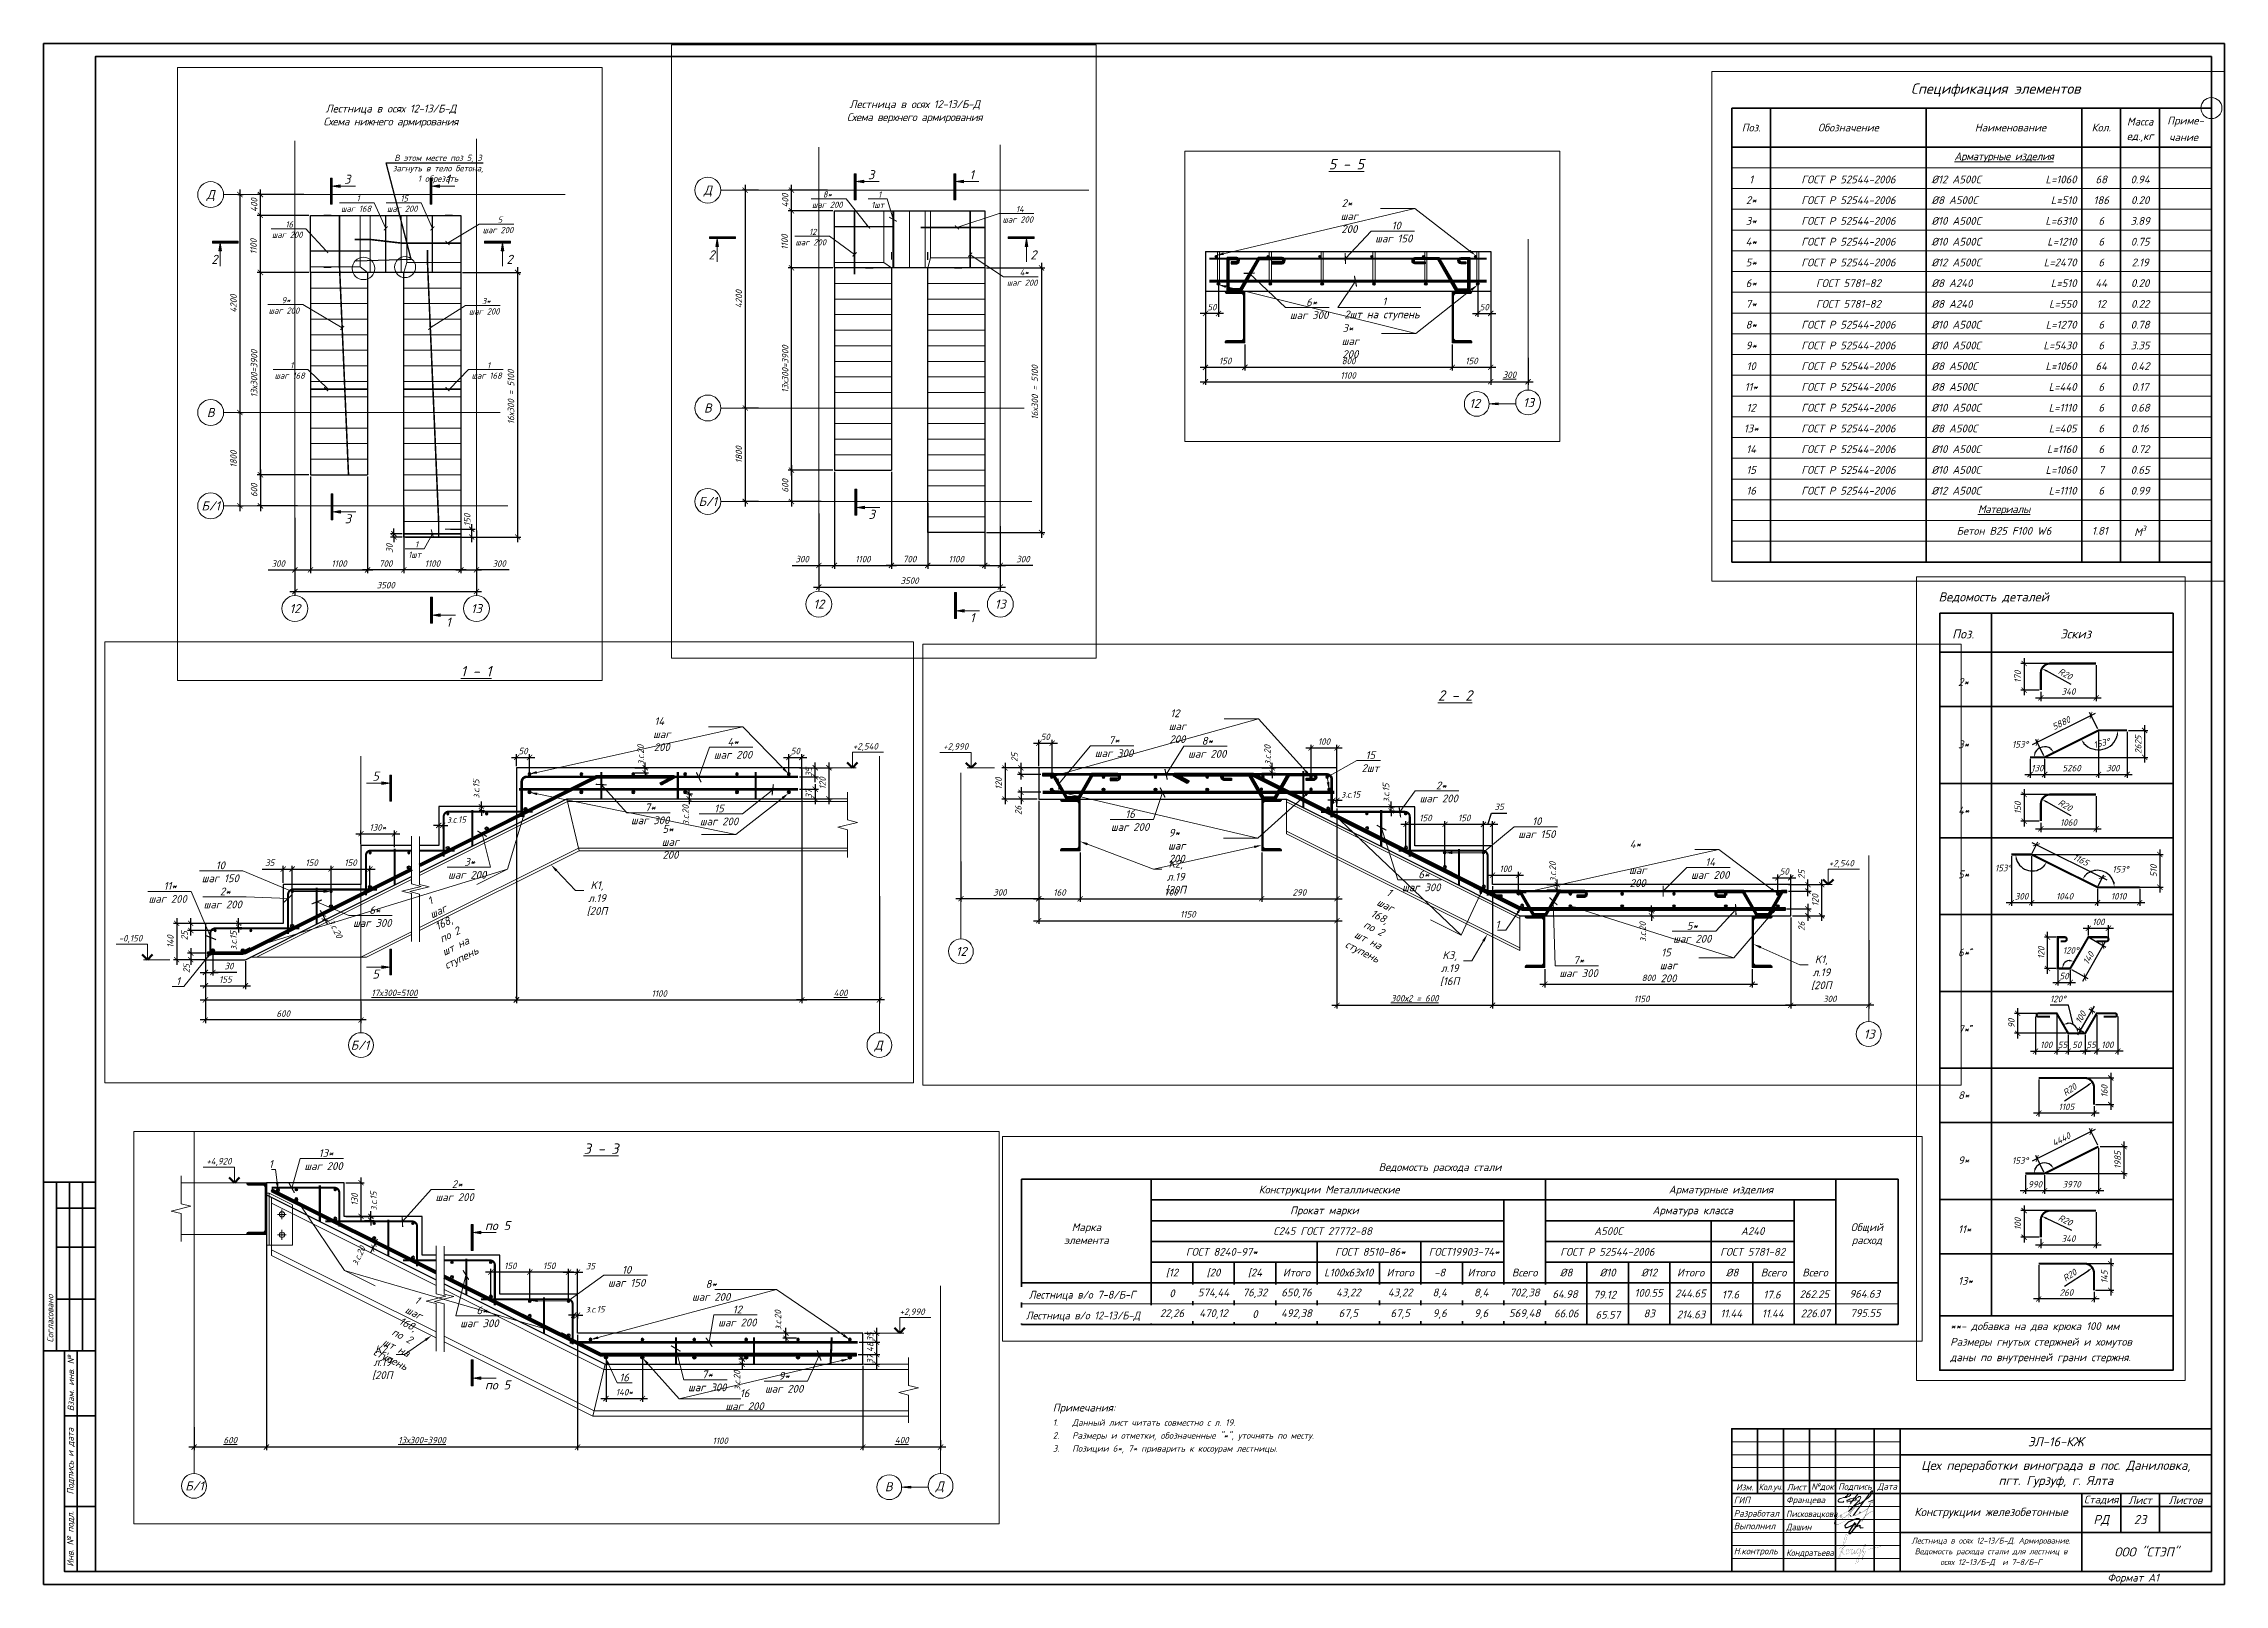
# Paper-space layout 'лист 23' of a CAD drawing. Header units: millimetres. Extents: x -1 to 840, y 0 to 594.
# The model-space entities are those that its viewports show. They can reach past a viewport. Long polylines and large blocks are cut down to what shows.
import ezdxf
from ezdxf import colors
from ezdxf.entities.mleader import LeaderData, LeaderLine
from ezdxf.enums import TextEntityAlignment as Align
from ezdxf.math import Vec2, Vec3

# ---------------------------------------------------------------- set-up
doc = ezdxf.new("R2010")
doc.units = ezdxf.units.MM
doc.header["$PDMODE"] = 3
doc.linetypes.add('GOST2.303 5', pattern=[24, 20, -1.5, 1, -1.5])
doc.linetypes.add('HIDDEN', pattern=[0.375, 0.25, -0.125])
doc.layers.get('0').update_dxf_attribs({"lineweight": 5})
doc.layers.get('Defpoints').update_dxf_attribs({"lineweight": 0})
for name, color, linetype, lineweight in [('!!! Подписи', 7, 'Continuous', 40), ('!!!Металл', 7, 'Continuous', 15), ('!!ПОДПИСИ', 7, 'Continuous', 13), ('#Dimensions', 7, 'Continuous', 9), ('#Арматура', 152, 'Continuous', 30), ('#Бетон вид', 22, 'Continuous', 18), ('#Бетон разрез', 22, 'Continuous', 30), ('#Выноски', 7, 'Continuous', 15), ('#Оси', 7, 'Continuous', 9), ('#разм', 7, 'Continuous', 9), ('A-okno', 7, 'Continuous', 0), ('k_ Выноски', 40, 'Continuous', 13), ('k_ Металл_вид', 1, 'Continuous', 18), ('k_ Отметки', 251, 'Continuous', 9), ('k_ Рамка', 7, 'Continuous', 35), ('Тонкие линии', 7, 'Continuous', 13)]:
    doc.layers.add(name, color=color, linetype=linetype, lineweight=lineweight)
for name, color, linetype, lineweight, true_color in [('#Hatch', 252, 'Continuous', 5, 0x696969), ('#Арматура вид_1', 7, 'Continuous', 35, 0x454545), ('#Арматура вид_2', 7, 'Continuous', 35, 0x616161)]:
    doc.layers.add(name, color=color, linetype=linetype, lineweight=lineweight, true_color=true_color)
doc.layers.add('#Текст', color=7, linetype='Continuous')
doc.layers.add('NoPrint', color=18, linetype='Continuous', plot=False)
doc.layers.add('Подсчет арматуры', color=6, linetype='Continuous', lineweight=30, plot=False)
doc.styles.add('ESKDW', font='eskdw.shx', dxfattribs={"oblique": 15})
doc.styles.add('STEP PR', font='isocpeui.ttf')
doc.dimstyles.new('SPDS', dxfattribs={"dimscale": 50, "dimtxt": 2.5, "dimasz": 2, "dimexe": 1.25, "dimexo": 0.625, "dimtad": 1, "dimdec": 0, "dimrnd": 0.001, "dimtxsty": 'ESKDW', "dimblk": 'ARCHTICK', "dimcen": 2.5, "dimdle": 2, "dimclrd": 256, "dimclre": 256, "dimclrt": 7, "dimadec": 0, "dimazin": 2, "dimtfac": 0.75, "dimtdec": 0, "dimtmove": 1, "dimatfit": 3, "dimfxl": 1, "dimtolj": 1, "dimarcsym": 1})
pattern_1 = [(45, (200, 0), (-2.2451, 2.2451), [])]
pattern_2 = [(45, (400, 0), (-2.2451, 2.2451), [])]
pattern_3 = [(45, (600, 0), (-2.2451, 2.2451), [])]
pattern_4 = [(45, (800, 0), (-2.2451, 2.2451), [])]
pattern_5 = [(45, (200, 0), (-2.6941, 2.6941), [])]

psp = doc.layouts.new('лист 23')

# ---------------------------------------------------------------- texts
at = {"layer": '#Текст', "color": 1, "insert": (388.63, 69.52), "char_height": 2.5, "width": 184.2543, "attachment_point": 1, "line_spacing_factor": 1.2, "style": 'STEP PR'}
psp.add_mtext('{\\fISOCPEUR|b1|i1|c204|p34;\\H1.2x;\\C256;Примечания:}\\P\\pi-7.5,l7.5,t7.5;{\\C7;1.^IДанный лист читать совместно с л. 19. \\P2.^IРазмеры и отметки, обозначенные "*", уточнять по месту. \\H1.5x; \\H0.66667x;\\P3.^IПозиции 6*, 7* приварить к косоурам лестницы.\\H2x; }', dxfattribs=at)
at = {"layer": 'k_ Рамка', "insert": (750.46, 12.38), "char_height": 2.25, "width": 70, "attachment_point": 5, "line_spacing_factor": 1.1, "style": 'STEP PR'}
psp.add_mtext('\\A1;Лестница в осях 12-13/Б-Д. Армирование.\\PВедомость расхода стали для лестниц в\\Pосях 12-13/Б-Д  и 7-8/Б-Г', dxfattribs=at)

msp = doc.modelspace()

# ---------------------------------------------------------------- texts
at = {"layer": '#Dimensions', "style": 'STEP PR'}
for s, p in [('%%U3 - 3', (35599.6138, -148206.40779)), ('%%U2 - 2', (35645.82085, -150695.56694)), ('%%U1 - 1', (35353.02629, -152839.99028)), ('%%U5 - 5', (38856.04667, -153220.01523))]:
    msp.add_text(s, height=40, dxfattribs=at).set_placement(p, align=Align.CENTER)
at = {"layer": '#Dimensions', "lineweight": 13, "style": 'STEP PR'}
for s, p in [('64.98', (-16689.85654, -208017.18504)), ('100.55', (-13465.16296, -207970.67742)), ('244.65', (-11852.76524, -207990.70041)), ('262.25', (-7076.55287, -208021.85019)), ('964.63', (-5130.5204, -208005.77629)), ('79.12', (-15160.82618, -208040.31049)), ('17.6', (-10308.77015, -208039.15191)), ('17.6', (-8708.77015, -208039.15191)), ('66.06', (-16642.28314, -208763.75234)), ('83', (-13443.35908, -208762.01376)), ('11.44', (-10277.00944, -208763.28973)), ('11.44', (-8677.00944, -208763.28973)), ('226.07', (-7036.46405, -208759.84754)), ('795.55', (-5101.68665, -208749.96521)), ('65.57', (-15039.14303, -208813.86476)), ('214.63', (-11830.30998, -208802.80029))]:
    msp.add_text(s, height=300, dxfattribs=at).set_placement(p, align=Align.CENTER)
at = {"layer": '#Оси', "linetype": 'Continuous', "ltscale": 50, "style": 'STEP PR'}
for s, p in [('Д', (21035.88528, -150023.87441)), ('В', (21035.88528, -154223.87441)), ('Б/1', (21035.88528, -156023.87441)), ('12', (22660.6425, -158004.08568)), ('13', (26160.6425, -158004.08568)), ('Д', (20520.72165, -161802.82572)), ('В', (20520.72165, -166002.82572)), ('Б/1', (20520.72165, -167802.82572)), ('12', (22660.6425, -169783.037)), ('13', (26160.6425, -169783.037))]:
    msp.add_text(s, height=175, dxfattribs=at).set_placement(p, align=Align.MIDDLE_CENTER)
at = {"style": 'STEP PR'}
msp.add_text('1.81', height=300, dxfattribs=at).set_placement((51147.78176, -173611.57081), align=Align.CENTER)
at = {"char_height": 300, "attachment_point": 5, "style": 'STEP PR'}
for s, insert, width in [('{\\T0.95;\\LАрматурные изделия}', (47451.61773, -159064.82813), 6000), ('{\\T0.95;\\LМатериалы}', (47451.61773, -172664.82813), 6000), ('Бетон В25 F100 W6 ', (47451.61773, -173464.82813), 6000), ('\\A1;М{\\H0.7x;\\S3^ ;}', (52701.61773, -173464.82813), 1500)]:
    msp.add_mtext(s, dxfattribs=dict(at, insert=insert, width=width))
at = {"layer": 'k_ Выноски', "color": 7, "lineweight": 0, "ltscale": 10, "char_height": 35, "width": 64.2235524, "style": 'STEP PR'}
for s, insert, attachment_point in [('Б/1', (33995.97677, -149469.21523), 1), ('В', (36723.46734, -149472.28716), 3), ('Д', (36889.88583, -149469.21523), 1), ('12', (33720.80298, -151644.91489), 1), ('13', (37221.75706, -151963.9081), 1), ('12', (39371.24069, -154104.65185), 3), ('13', (39537.65918, -154101.57991), 1), ('Б/1', (34869.34338, -154244.32709), 1), ('Д', (36889.19462, -154244.32709), 1)]:
    msp.add_mtext(s, dxfattribs=dict(at, insert=insert, attachment_point=attachment_point))
at = {"layer": 'k_ Отметки', "linetype": 'ByBlock', "char_height": 150, "width": 4415.3317428, "attachment_point": 2, "style": 'STEP PR'}
for s, insert in [('{\\fISOCPEUR|b1|i1|c204|p34;Лестница в ос\\T0.95;я\\T1;х\\T0.95; 12-13\\T1;/\\T0.95;Б-Д\\PСхема нижнего армирования}', (24508.13094, -148290.92549)), ('{\\fISOCPEUR|b1|i1|c204|p34;Лестница в ос\\T0.95;я\\T1;х\\T0.95; 12-13\\T1;/\\T0.95;Б-Д\\PСхема верхнего армирования}', (24508.13094, -160070.34073))]:
    msp.add_mtext(s, dxfattribs=dict(at, insert=insert))
at = {"layer": 'k_ Рамка', "style": 'STEP PR'}
for s, p in [('Поз.', (60391.21459, -143264.86487)), ('Эскиз', (64559.47253, -143264.86487))]:
    msp.add_text(s, height=350, dxfattribs=at).set_placement(p)
for s, p in [('Ведомость расхода стали', (-21509.71558, -203122.06529)), ('Конструкции Металлические', (-25786.89058, -203989.15191)), ('Арматурные изделия', (-10675.7215, -203989.15191)), ('Прокат марки', (-25968.06861, -204789.15191)), ('Арматура класса', (-11763.43423, -204789.15191)), ('Марка', (-35146.56656, -205439.15191)), ('Общий', (-5046.56656, -205439.15191)), ('С245 ГОСТ 27772-88', (-26036.1481, -205589.15191)), ('А500С', (-15016.09435, -205589.15191)), ('A240', (-9455.23222, -205589.15191)), ('элемента', (-35146.56656, -205939.15191)), ('расход', (-5046.56656, -205939.15191)), ('ГОСТ 8240-97*', (-29929.76896, -206389.15191)), ('ГОСТ 8510-86*', (-24201.1236, -206389.15191)), ('ГОСТ19903-74*', (-20583.9541, -206389.15191)), ('ГОСТ Р 52544-2006', (-15058.28827, -206389.15191)), ('ГОСТ 5781-82', (-9455.23222, -206389.15191)), ('[12', (-31846.56656, -207189.15191)), ('[20', (-30246.56656, -207189.15191)), ('[24', (-28646.56656, -207189.15191)), ('Итого', (-27046.56656, -207189.15191)), ('L100х63х10', (-25033.38183, -207189.15191)), ('Итого', (-23046.56656, -207189.15191)), ('-8', (-21523.22616, -207189.15191)), ('Итого', (-19923.22616, -207189.15191)), ('Всего', (-18246.56656, -207189.15191)), ('%%c8', (-16646.56656, -207189.15191)), ('%%C10', (-15046.56656, -207189.15191)), ('%%C12', (-13446.56656, -207189.15191)), ('Итого', (-11846.56656, -207189.15191)), ('%%c8', (-10246.56656, -207189.15191)), ('Всего', (-8646.56656, -207189.15191)), ('Всего', (-7046.56656, -207189.15191))]:
    msp.add_text(s, height=300, dxfattribs=at).set_placement(p, align=Align.CENTER)
at = {"layer": 'k_ Рамка', "insert": (59868.23852, -141487.10808), "char_height": 350, "width": 8861.3636364, "attachment_point": 1, "style": 'STEP PR'}
msp.add_mtext('Ведомость деталей', dxfattribs=at)
at = {"layer": 'k_ Рамка', "char_height": 300, "attachment_point": 4, "line_spacing_factor": 1.2, "style": 'STEP PR'}
for s, insert, width in [('2*', (60621.34789, -144946.95906), 807.2699717), ('3*', (60621.34789, -147346.35202), 807.2699717), ('4*', (60621.34789, -149897.58787), 807.2699717), ('5*', (60621.34789, -152358.90629), 807.2699717), ('\\A1;6*{\\H0.7x;\\S*^ ;}', (60621.34789, -155317.93643), 807.2699717), ('\\A1;7*{\\H0.7x;\\S*^ ;}', (60621.34789, -158276.96656), 807.2699717), ('8*', (60621.34789, -160874.67827), 807.2699717), ('9*', (60621.34789, -163382.47255), 807.2699717), ('11*', (60621.34789, -166042.10972), 807.2699717), ('13*', (60621.34789, -168033.7084), 807.2699717), ('**- добавка на два крюка 100 мм\\PРазмеры гнутых стержней и хомутов даны по внутренней грани стержня. ', (60316.96876, -170420.02483), 7797.3089723)]:
    msp.add_mtext(s, dxfattribs=dict(at, insert=insert, width=width))

# ---------------------------------------------------------------- blocks, each defined once
blk = doc.blocks.new('*U1350')
for p, q in [((5, -439), (5, -504)), ((10, -439), (10, -504)), ((15, -439), (15, -504)), ((5, -449), (20, -449)), ((5, -464), (20, -464)), ((5, -484), (20, -484)), ((13, -504), (13, -589)), ((8, -529), (20, -529)), ((661, -534), (661, -559)), ((671, -534), (671, -589)), ((681, -534), (681, -559)), ((691, -534), (691, -589)), ((706, -534), (706, -589)), ((716, -534), (716, -574)), ((651, -554), (716, -554)), ((651, -559), (836, -559)), ((786, -559), (786, -589)), ((801, -574), (801, -559)), ((816, -574), (816, -559)), ((8, -564), (20, -564)), ((786, -564), (836, -564)), ((716, -574), (716, -589))]:
    blk.add_line(p, q)
at = {"lineweight": 13}
for p, q in [((651, -539), (716, -539)), ((651, -544), (716, -544)), ((651, -549), (716, -549)), ((651, -564), (716, -564)), ((651, -569), (716, -569)), ((651, -574), (716, -574)), ((651, -579), (716, -579)), ((651, -584), (716, -584))]:
    blk.add_line(p, q, dxfattribs=at)
at = {"extrusion": (-1, 0, 0)}
blk.add_line((716, -544), (836, -544), dxfattribs=at)
for points in [[(841, -594), (0, -594), (0, 0), (841, 0)], [(20, -589), (836, -589), (836, -5), (20, -5)]]:
    blk.add_lwpolyline(points, close=True)
for points in [[(20, -439), (0, -439), (0, -504), (8, -504)], [(20, -589), (8, -589), (8, -504), (20, -504)], [(836, -534), (651, -534), (651, -589)], [(836, -574), (716, -574)]]:
    blk.add_lwpolyline(points)
at = {"style": 'STEP PR'}
blk.add_text('РД', height=3.5, dxfattribs=at).set_placement((793.5, -569), align=Align.MIDDLE_CENTER)
at = {"ltscale": 100, "char_height": 2.5, "attachment_point": 5, "rotation": 90, "style": 'STEP PR'}
for s, insert, width in [('Согласовано', (2.5, -491.5), 25), ('Взам. инв. №', (10.5, -516.5), 25), ('Подпись и дата', (10.5, -546.5), 35), ('Инв. № подл.', (10.5, -576.5), 25)]:
    blk.add_mtext(s, dxfattribs=dict(at, insert=insert, width=width))
at = {"width": 120, "attachment_point": 5, "style": 'STEP PR'}
for s, insert, char_height in [('ЭЛ-16-КЖ', (776, -539), 3.5), ('Цех переработки винограда в пос. Даниловка,\\Pпгт. Гурзуф, г. Ялта', (776, -551.5), 3.5), ('Конструкции железобетонные', (751, -566.5), 3.2)]:
    blk.add_mtext(s, dxfattribs=dict(at, insert=insert, char_height=char_height))
at = {"ltscale": 100, "style": 'STEP PR'}
for s, insert, char_height, width, attachment_point in [('№док', (686, -556.5), 2.5, 10, 5), ('Подпись', (698.5, -556.5), 2.5, 15, 5), ('Дата', (711, -556.5), 2.5, 10, 5), ('ГИП', (651.8, -561.5), 2.5, 18.0984, 4), ('Изм.', (656, -556.5), 2.5, 10, 5), ('{\\W0.9;Кол.уч.}', (666, -556.79), 2.5, 10, 5), ('Лист', (676, -556.5), 2.5, 10, 5), ('Францева', (672.01, -561.77), 2.5, 18.9929, 4), ('Стадия', (793.5, -561.5), 3, 15, 5), ('Лист', (808.5, -561.5), 3, 15, 5), ('Листов', (826, -561.5), 3, 20, 5), ('Выполнил', (651.8, -571.5), 2.5, 18.0984, 4), ('Разработал', (651.8, -566.96), 2.5, 18.0984, 4), ('{\\W0.88;Дашин}', (672.01, -572.14), 2.5, 18.9929, 4), ('{\\W0.8;Писковацкова}', (672.01, -567.14), 2.5, 18.9929, 4), ('Н.контроль', (651.8, -581.5), 2.5, 18.0984, 4), ('{\\W0.88;Кондратьева}', (672.01, -582.14), 2.5, 18.9929, 4)]:
    blk.add_mtext(s, dxfattribs=dict(at, insert=insert, char_height=char_height, width=width, attachment_point=attachment_point))
at = {"insert": (811, -581.5), "char_height": 3.5, "width": 50, "attachment_point": 5, "line_spacing_factor": 1.071429, "style": 'STEP PR'}
blk.add_mtext('ООО "СТЭП"', dxfattribs=at)
at = {"style": 'STEP PR'}
blk.add_attdef('N.ЛИСТА', text='', height=3.5, dxfattribs=at).set_placement((808.5, -569), align=Align.MIDDLE_CENTER)
blk.add_attdef('ФОРМАТ', (795.85, -592.92), '', height=3, dxfattribs=at)
blk = doc.blocks.new('ЭлПодпись_ Кондратьева')
at = {"lineweight": 5, "const_width": 0.05}
for points in [[(-0.85, -0.3), (-0.95, -0.44), (-1.04, -0.54), (-1.17, -0.59), (-1.25, -0.56), (-1.25, -0.5), (-1.24, -0.42), (-1.22, -0.35), (-1.19, -0.26), (-1.13, -0.13), (-1.1, -0.03), (-1.05, 0.07), (-1.02, 0.16), (-0.97, 0.25), (-0.92, 0.37), (-0.85, 0.48), (-0.71, 0.72), (-0.58, 0.94), (-0.47, 1.17), (-0.4, 1.31), (-0.26, 1.53), (-0.21, 1.64), (-0.06, 1.85), (0.12, 2.13), (0.39, 2.5), (0.53, 2.7), (0.61, 2.79), (0.75, 2.95), (0.99, 3.25), (1.15, 3.42)], [(-0.78, 3.02), (-0.64, 3.11), (-0.46, 3.21), (-0.26, 3.32), (-0.04, 3.44), (0.19, 3.58), (0.42, 3.73), (0.65, 3.89), (0.87, 4.05), (1.08, 4.23), (1.27, 4.41), (1.44, 4.6), (1.6, 4.78), (1.75, 4.96), (1.88, 5.14), (2, 5.31), (2.1, 5.46), (2.2, 5.6), (2.28, 5.73), (2.36, 5.84), (2.42, 5.95), (2.48, 6.04), (2.53, 6.13), (2.58, 6.22), (2.62, 6.29), (2.66, 6.37), (2.69, 6.44), (2.72, 6.52), (2.75, 6.59), (2.78, 6.66), (2.8, 6.74), (2.83, 6.81), (2.86, 6.89), (2.88, 6.97), (2.91, 7.05), (2.94, 7.13), (2.96, 7.22), (2.99, 7.3), (3.02, 7.39), (3.04, 7.48), (3.07, 7.57), (3.09, 7.66), (3.11, 7.74), (3.13, 7.83), (3.15, 7.91), (3.15, 7.98), (3.15, 8.06), (3.14, 8.12), (3.13, 8.18), (3.1, 8.23), (3.06, 8.27), (3.01, 8.3), (2.95, 8.31), (2.9, 8.32), (2.83, 8.31), (2.77, 8.28), (2.71, 8.24), (2.65, 8.18), (2.59, 8.11), (2.53, 8.03), (2.47, 7.93), (2.42, 7.83), (2.36, 7.73), (2.31, 7.62), (2.27, 7.52), (2.22, 7.42), (2.18, 7.32), (2.13, 7.22), (2.09, 7.12), (2.05, 7.02), (2.01, 6.92), (1.96, 6.81), (1.92, 6.69), (1.87, 6.56), (1.82, 6.43), (1.77, 6.29), (1.71, 6.14), (1.66, 5.98), (1.6, 5.81), (1.53, 5.63), (1.46, 5.44), (1.39, 5.24), (1.32, 5.03), (1.24, 4.82), (1.16, 4.61), (1.09, 4.4), (1.01, 4.18), (0.93, 3.97), (0.86, 3.77), (0.78, 3.58), (0.71, 3.39), (0.65, 3.2), (0.58, 3.03), (0.52, 2.85), (0.46, 2.68), (0.39, 2.51), (0.33, 2.34), (0.27, 2.17), (0.21, 2), (0.15, 1.83), (0.09, 1.66), (0.04, 1.5), (-0.02, 1.35), (-0.07, 1.21), (-0.12, 1.08), (-0.17, 0.96), (-0.21, 0.86), (-0.26, 0.76), (-0.3, 0.68), (-0.34, 0.6), (-0.38, 0.52), (-0.42, 0.46), (-0.45, 0.39), (-0.48, 0.33), (-0.52, 0.27), (-0.54, 0.21), (-0.58, 0.14), (-0.63, 0.07), (-0.85, -0.3)], [(0.79, 2.44), (0.7, 2.18), (0.65, 1.95), (0.61, 1.77), (0.59, 1.61), (0.59, 1.48), (0.61, 1.37), (0.63, 1.28), (0.66, 1.2), (0.69, 1.13), (0.72, 1.07), (0.75, 1.02), (0.79, 0.97), (0.83, 0.93), (0.87, 0.9), (0.91, 0.87), (0.95, 0.84), (0.99, 0.81), (1.02, 0.78), (1.06, 0.76), (1.1, 0.74), (1.14, 0.72), (1.18, 0.7), (1.22, 0.69), (1.26, 0.67), (1.3, 0.66), (1.34, 0.65), (1.38, 0.64), (1.42, 0.63), (1.46, 0.63), (1.51, 0.62), (1.55, 0.62), (1.59, 0.61), (1.64, 0.61), (1.69, 0.61), (1.73, 0.61), (1.78, 0.61), (1.83, 0.61), (1.87, 0.62), (1.92, 0.62), (1.97, 0.63), (2.02, 0.65), (2.07, 0.66), (2.13, 0.69), (2.18, 0.71), (2.24, 0.74), (2.29, 0.78), (2.36, 0.83), (2.42, 0.88), (2.49, 0.94), (2.56, 1.01), (2.64, 1.1), (2.72, 1.22), (2.81, 1.36), (2.9, 1.54), (3, 1.76), (3.1, 2.03)], [(1.15, 3.42), (1.2, 3.47), (1.25, 3.52), (1.29, 3.57), (1.34, 3.61), (1.4, 3.66), (1.45, 3.7), (1.51, 3.74), (1.57, 3.78), (1.63, 3.82), (1.7, 3.85), (1.77, 3.88), (1.85, 3.91), (1.94, 3.94), (2.03, 3.96), (2.12, 3.97), (2.22, 3.98), (2.32, 3.99), (2.42, 4), (2.51, 4), (2.6, 4), (2.68, 4), (2.74, 4), (2.79, 3.99), (2.82, 3.99), (2.84, 3.98), (2.83, 3.98), (2.8, 3.97), (2.75, 3.97), (2.62, 3.95), (2.54, 3.94), (2.45, 3.93), (2.35, 3.92), (2.26, 3.91), (2.16, 3.89), (2.07, 3.87), (1.99, 3.84), (1.91, 3.81), (1.84, 3.78), (1.77, 3.75), (1.71, 3.71), (1.65, 3.67), (1.6, 3.62), (1.55, 3.58), (1.5, 3.53), (1.45, 3.48), (1.4, 3.43), (1.35, 3.38), (1.3, 3.32), (1.25, 3.26), (1.21, 3.2), (1.16, 3.14), (1.12, 3.08), (1.08, 3.02), (1.04, 2.96), (1.01, 2.9), (0.97, 2.83), (0.94, 2.77), (0.91, 2.7), (0.88, 2.64), (0.85, 2.57), (0.79, 2.44)], [(3.1, 2.03), (3.13, 2.05), (3.14, 2.09), (3.15, 2.14), (3.15, 2.19), (3.15, 2.25), (3.13, 2.31), (3.1, 2.36), (3.07, 2.41), (3.03, 2.45), (2.97, 2.48), (2.91, 2.51), (2.85, 2.52), (2.78, 2.53), (2.71, 2.53), (2.64, 2.53), (2.58, 2.51), (2.51, 2.49), (2.45, 2.46), (2.39, 2.43), (2.33, 2.39), (2.28, 2.35), (2.23, 2.3), (2.19, 2.24), (2.14, 2.18), (2.1, 2.12), (2.07, 2.05), (2.03, 1.98), (2.01, 1.9), (1.98, 1.82), (1.96, 1.75), (1.94, 1.67), (1.92, 1.59), (1.91, 1.5), (1.91, 1.42), (1.91, 1.35), (1.91, 1.27), (1.93, 1.2), (1.95, 1.13), (1.98, 1.07), (2.02, 1.01), (2.07, 0.96), (2.13, 0.92), (2.19, 0.89), (2.27, 0.87), (2.35, 0.86), (2.43, 0.86), (2.52, 0.88), (2.61, 0.91), (2.71, 0.97), (2.8, 1.03), (2.89, 1.11), (2.98, 1.2), (3.06, 1.3), (3.13, 1.4), (3.19, 1.51), (3.23, 1.62), (3.26, 1.73), (3.27, 1.84), (3.28, 1.94), (3.27, 2.04), (3.26, 2.12), (3.24, 2.19), (3.22, 2.24), (3.2, 2.28), (3.19, 2.3), (3.17, 2.29), (3.17, 2.28), (3.17, 2.26), (3.19, 2.23), (3.22, 2.21), (3.26, 2.19), (3.32, 2.18), (3.4, 2.18), (3.5, 2.2), (3.61, 2.22), (3.72, 2.25), (3.84, 2.29), (3.95, 2.32), (4.06, 2.35), (4.15, 2.38), (4.24, 2.4), (4.3, 2.41), (4.36, 2.42), (4.39, 2.41), (4.42, 2.38), (4.43, 2.35), (4.43, 2.29), (4.41, 2.22), (4.38, 2.14), (4.34, 2.03), (4.3, 1.91), (4.24, 1.79), (4.18, 1.65), (4.12, 1.51), (4.06, 1.37), (4, 1.23), (3.94, 1.09), (3.89, 0.96), (3.85, 0.84), (3.82, 0.72), (3.79, 0.63), (3.79, 0.54), (3.8, 0.48), (3.82, 0.43), (3.87, 0.41), (3.93, 0.41), (4.01, 0.42), (4.1, 0.46), (4.19, 0.5), (4.29, 0.55), (4.39, 0.62), (4.49, 0.68), (4.59, 0.75), (4.67, 0.83), (4.76, 0.9), (4.84, 0.98), (4.92, 1.07), (4.99, 1.15), (5.06, 1.24), (5.12, 1.34), (5.18, 1.44), (5.24, 1.54), (5.3, 1.64), (5.35, 1.74), (5.39, 1.83), (5.43, 1.92), (5.47, 2), (5.5, 2.07), (5.53, 2.13), (5.55, 2.17), (5.56, 2.21), (5.57, 2.22), (5.57, 2.22), (5.56, 2.21), (5.55, 2.18), (5.53, 2.13), (5.5, 2.07), (5.46, 1.98), (5.42, 1.89), (5.38, 1.79), (5.33, 1.68), (5.28, 1.57), (5.23, 1.46), (5.18, 1.35), (5.13, 1.24), (5.09, 1.14), (5.06, 1.05), (5.03, 0.97), (5.01, 0.89), (5, 0.82), (5, 0.75), (5.02, 0.7), (5.06, 0.65), (5.11, 0.62), (5.17, 0.6), (5.24, 0.59), (5.32, 0.6), (5.41, 0.63), (5.51, 0.68), (5.61, 0.76), (5.71, 0.87), (5.81, 0.99), (5.92, 1.13), (6.03, 1.27), (6.15, 1.42), (6.28, 1.57), (6.41, 1.7), (6.54, 1.82), (6.69, 1.92), (6.83, 2), (6.97, 2.06), (7.1, 2.11), (7.21, 2.14), (7.3, 2.17), (7.35, 2.19), (7.36, 2.2), (7.33, 2.21), (7.26, 2.22), (7.16, 2.22), (7.04, 2.21), (6.9, 2.18), (6.75, 2.15), (6.61, 2.09), (6.48, 2.02), (6.36, 1.93), (6.26, 1.81), (6.17, 1.69), (6.1, 1.56), (6.04, 1.42), (6, 1.28), (5.97, 1.15), (5.95, 1.03), (5.95, 0.93), (5.96, 0.83), (5.98, 0.76), (6.02, 0.69), (6.07, 0.65), (6.14, 0.61), (6.22, 0.59), (6.32, 0.59), (6.43, 0.6), (6.56, 0.63), (6.69, 0.67), (6.82, 0.72), (6.96, 0.79), (7.08, 0.86), (7.2, 0.94), (7.3, 1.03), (7.38, 1.13), (7.44, 1.23), (7.49, 1.33), (7.53, 1.44), (7.56, 1.54), (7.58, 1.64), (7.6, 1.73), (7.62, 1.81), (7.64, 1.89), (7.67, 1.95), (7.69, 2), (7.71, 2.04), (7.73, 2.06), (7.75, 2.07), (7.76, 2.06), (7.76, 2.04), (7.75, 2), (7.74, 1.95), (7.72, 1.87), (7.69, 1.78), (7.65, 1.67), (7.61, 1.54), (7.56, 1.39), (7.51, 1.22), (7.46, 1.03), (7.4, 0.81), (7.33, 0.59), (7.26, 0.34), (7.19, 0.08), (7.11, -0.19), (7.02, -0.47), (6.92, -0.76), (6.81, -1.05), (6.7, -1.35), (6.58, -1.64), (6.46, -1.93), (6.33, -2.2), (6.2, -2.46), (6.07, -2.7), (5.93, -2.92), (5.8, -3.11), (5.67, -3.26), (5.55, -3.38), (5.44, -3.47), (5.34, -3.51), (5.26, -3.51), (5.21, -3.47), (5.18, -3.38), (5.18, -3.24), (5.21, -3.06), (5.27, -2.85), (5.34, -2.6), (5.44, -2.34), (5.56, -2.06), (5.69, -1.78), (5.84, -1.5), (6, -1.23), (6.16, -0.97), (6.34, -0.72), (6.53, -0.48), (6.72, -0.25), (6.91, -0.02), (7.11, 0.19), (7.31, 0.4), (7.51, 0.59), (7.71, 0.78), (7.9, 0.97), (8.09, 1.15), (8.28, 1.32), (8.46, 1.49), (8.63, 1.67), (8.79, 1.84), (8.94, 2.01), (9.08, 2.19), (9.2, 2.36), (9.32, 2.53), (9.42, 2.7), (9.51, 2.86), (9.59, 3.02), (9.65, 3.18), (9.71, 3.32), (9.74, 3.45), (9.76, 3.56), (9.76, 3.63), (9.73, 3.66), (9.68, 3.65), (9.59, 3.57), (9.47, 3.42), (9.32, 3.21), (9.14, 2.94), (8.95, 2.63), (8.75, 2.3), (8.56, 1.98), (8.4, 1.68), (8.26, 1.42), (8.16, 1.22), (8.11, 1.1), (8.11, 1.04), (8.14, 1.03), (8.2, 1.06), (8.27, 1.11), (8.34, 1.15), (8.42, 1.19), (8.48, 1.2), (8.52, 1.17), (8.53, 1.09), (8.53, 0.98), (8.52, 0.83), (8.48, 0.64), (8.43, 0.41), (8.37, 0.16), (8.29, -0.13), (8.21, -0.45), (8.12, -0.78), (8.02, -1.12), (7.93, -1.44), (7.85, -1.74), (7.77, -2.01), (7.71, -2.22), (7.67, -2.37), (7.64, -2.44), (7.64, -2.45), (7.66, -2.4), (7.7, -2.3), (7.75, -2.16), (7.81, -2), (7.88, -1.81), (7.97, -1.63), (8.06, -1.44), (8.16, -1.25), (8.26, -1.07), (8.37, -0.89), (8.47, -0.71), (8.58, -0.54), (8.69, -0.36), (8.8, -0.19), (8.9, -0.01), (9, 0.16), (9.1, 0.32), (9.2, 0.47), (9.31, 0.62), (9.41, 0.75), (9.53, 0.86), (9.65, 0.96)], [(10.68, 1.41), (10.93, 1.54), (11.14, 1.63), (11.33, 1.69), (11.49, 1.74), (11.63, 1.76), (11.75, 1.78), (11.88, 1.79), (12, 1.8), (12.14, 1.82), (12.3, 1.85), (12.54, 1.87), (12.86, 1.9), (13.29, 1.92), (13.87, 1.95), (14.62, 1.96), (15.57, 1.97)]]:
    blk.add_lwpolyline(points, dxfattribs=at)
blk = doc.blocks.new('ЭлПодп_ Писковацкова')
at = {"ltscale": 100}
h = blk.add_hatch(color=256, dxfattribs=at)
h.paths.add_polyline_path([(-0.32, -2.25, -0.120674), (1.18, -0.19, -0.003894), (1.52, 0.04, 0.005406), (1.05, -0.28, 0.120674), (-0.46, -2.34, 0.618253), (0.21, -3.26, 0.144344), (2.27, -2.61, 0.018148), (3.43, -1.89, -0.016031), (2.41, -2.52, -0.144344), (0.35, -3.17, -0.618253)])
h.paths.add_polyline_path([(8.88, 5.93, 0.13127), (8.02, 5.92, 0.001442), (7.99, 5.9, -0.037089), (8.75, 5.84, -0.412279), (9.18, 5.14, -0.047626), (8.73, 4.11, 0.13439), (9.32, 5.23, 0.412279)])
h = blk.add_hatch(color=256, dxfattribs=at)
edge = h.paths.add_edge_path()
edge.add_arc((5.78, -0.18), 0.156, 186.9947, 274.74151, ccw=False)
edge.add_arc((6.88, -0.17), 1.26, 158.15853, 181.41066, ccw=False)
edge.add_arc((5.97, 0.13), 0.314, 114.06069, 146.85855, ccw=False)
edge.add_arc((5.87, 0.35), 0.0718, -44.27348, 112.4585, ccw=False)
edge.add_arc((-94.96, 64.37), 119.52, 327.44185, 327.57972, ccw=False)
edge.add_arc((6.26, -0.24), 0.574, 148.71178, 176.4657)
edge.add_arc((5.92, -0.2), 0.229, 180.69086, 221.26838)
edge.add_arc((5.74, -0.29), 0.0681, 273.05442, 313.63194)
blk.add_hatch(color=256, dxfattribs=at).paths.add_polyline_path([(7.71, 0.77, -0.13099), (7.52, 0.73, -0.457938), (7.46, 0.79, -0.035865), (7.5, 0.94, 0.073282), (7.41, 0.77, 0.062982), (7.34, 0.54)])
for points, const_width in [([(2.32, 0.54, 0.014412), (1.05, -0.28, 0.120674), (-0.46, -2.34, 0.618253), (0.21, -3.26, 0.144344), (2.27, -2.61, 0.032048), (4.29, -1.29)], 0.05), ([(5.21, 2.93, -0.233334), (5.38, 3.9, -0.174568), (8.02, 5.92, -0.13127), (8.88, 5.93, -0.412279), (9.32, 5.23, -0.174651), (8.46, 3.86, -0.08251), (6.76, 2.73, 0.060149), (1.18, -0.19, 0.120674), (-0.32, -2.25, 0.618253), (0.35, -3.17, 0.144344), (2.41, -2.52, 0.032048), (4.42, -1.2)], 0.05), ([(8.28, 4.56, 0.116613), (8.02, 4.75, 0.235202), (7.65, 4.68, 0.049514), (6.65, 3.28, -0.043476), (5.36, 1.2, -0.055055), (3.68, -0.43, -0.20167), (2.53, -0.72, -0.170845), (1.85, -0.3, -0.173578), (1.89, 0.33, -0.32678), (2.21, 0.55, -0.331888), (2.47, 0.41, -0.059302), (2.44, -0.15, 0.621611), (2.58, -0.18), (2.67, -0.09)], 0.1), ([(4.88, -0.47, -0.057291), (5.86, 1.22, 0.008489), (8.28, 4.56)], 0.1), ([(9.86, 1.61, -0.098957), (9.54, 1.18, -0.095894), (9.22, 1.04, -0.516977), (9.09, 1.18, -0.051005), (9.18, 1.49, -0.095958), (9.33, 1.72, -0.627395), (9.52, 1.67, -0.126867), (9.45, 1.42, -0.026848), (9.04, 0.99, -0.12797), (7.56, 0.29, -0.408838), (7.33, 0.46, -0.085013), (7.41, 0.77, -0.174263), (7.68, 1.11, -0.429276), (7.84, 0.98, -0.125956), (7.71, 0.77), (7.23, 0.47, -0.049685), (5.79, -0.34, -0.402742), (5.62, -0.2, -0.101806), (5.71, 0.3, -0.144093), (5.85, 0.42, -0.815086), (5.92, 0.3, -0.000602), (5.77, 0.06, 0.121695), (5.69, -0.21, 0.209904), (5.76, -0.37)], 0.1), ([(7.99, 5.9, -0.037089), (8.75, 5.84, -0.412279), (9.18, 5.14, -0.047626), (8.73, 4.11, -0.047626)], 0.05), ([(14.41, 2.03, 0.05803), (12.59, 0.97, 0.073128), (10.68, -0.83, 0.095936), (10.18, -1.81, 0.890388), (10.33, -1.91, 0.077303), (10.97, -0.96, 0.016701), (12.34, 2.28, 0.028782), (13.13, 4.51, -0.052172), (13.59, 5.51, -0.706562), (13.86, 5.39, -0.044295), (13.54, 4.61, -0.055726), (12.44, 3, -0.091431), (9.78, 1.29, -0.530665), (9.68, 1.37, -0.191005), (9.73, 1.53)], 0.1)]:
    blk.add_lwpolyline(points, format="xyb", dxfattribs=dict(at, const_width=const_width))
blk.add_solid([(13.07, 4.31), (12.82, 3.48), (13.1, 4.15), (13.27, 4.13)], dxfattribs=at)
blk = doc.blocks.new('ЭлПодп_ Францева')
at = {"lineweight": 15}
for points in [[(3.29, 2.05), (2.94, 1.75), (2.47, 1.64), (1.89, 1.63), (1.46, 1.69), (1.04, 2.02), (1.01, 2.45), (1.17, 2.73), (1.42, 2.91), (1.89, 3.13), (2.44, 3.27), (3.05, 3.44), (3.81, 3.47), (4.25, 3.48), (4.37, 3.49), (4.23, 3.85), (4.45, 4.17), (4.82, 4.59), (5.32, 4.83), (5.72, 4.9), (6, 4.65), (5.86, 4.34), (5.21, 3.89), (4.69, 3.77), (4.23, 3.85), (3.78, 3.86)], [(8.14, 3.05), (7.93, 3.19), (7.59, 3.19), (7.09, 3.19), (6.78, 3.19), (6.3, 3.1), (5.73, 2.95), (5.25, 2.77), (4.58, 2.52), (4.43, 2.32), (4.58, 2.21), (4.75, 2.08), (5.35, 2.08), (5.7, 2.09), (6.26, 2.09), (6.93, 2.28), (7.67, 2.49), (8.03, 2.87), (8.24, 3.33), (8.49, 3.49), (8.74, 3.65), (9.02, 3.84), (9.31, 3.86), (9.63, 3.87), (9.74, 3.58), (9.67, 3.23), (9.52, 2.97), (9.36, 2.67), (9.23, 2.43), (8.66, 1.82), (6.9, -0.04), (5.1, -1.95), (6.93, 0), (8.33, 0.78), (9.32, 1.33), (9.23, 1.28), (9.38, 1.01), (12.67, 3.37), (13.22, 3.99), (14.04, 5.17), (14.3, 5.76), (14.29, 6.1), (14.1, 6.1), (13.29, 5.2), (11.34, 2.42), (6.83, -3.51)], [(4.44, 1.78), (4.61, 1.64)], [(8.67, 4.59), (8.66, 4.77), (5.73, 1.23)], [(12.73, 1.86), (15.06, 2.73)], [(14.23, 1.72), (14.34, 1.72)]]:
    blk.add_lwpolyline(points, dxfattribs=at)
blk = doc.blocks.new('A$C46BD104E')
at = {"layer": '!!! Подписи', "lineweight": 25}
blk.add_lwpolyline([(750, 386), (516, 27), (523, -41), (584, -34), (814, 238), (967, 475), (898, 533), (805, 528), (491, 396), (368, 272), (372, 189), (448, 193), (585, 240), (791, 346), (747, 274), (767, 236), (851, 242), (942, 288), (942, 288), (945, 212), (975, 186), (1070, 192)], dxfattribs=at)
at = {"layer": 'NoPrint', "lineweight": 0}
blk.add_lwpolyline([(0, 500), (1500, 500), (1500, 0), (0, 0)], close=True, dxfattribs=at)
blk = doc.blocks.new('*U895')
at = {"layer": '#Арматура', "lineweight": 0}
h = blk.add_hatch(dxfattribs=at)
h.set_pattern_fill('ANSI31', scale=0.8)
edge = h.paths.add_edge_path()
edge.add_arc((0, 4), 4, 0, 360)
blk.add_circle((0, 4), 4)
blk = doc.blocks.new('*U891')
at = {"layer": '#Арматура', "lineweight": 0}
h = blk.add_hatch(dxfattribs=at)
h.set_pattern_fill('ANSI31')
edge = h.paths.add_edge_path()
edge.add_arc((0, 5), 5, 0, 360)
h = blk.add_hatch(dxfattribs=at)
h.set_pattern_fill('ANSI31')
h.set_pattern_definition(pattern_1)
edge = h.paths.add_edge_path()
edge.add_arc((200, 5), 5, 0, 360)
h = blk.add_hatch(dxfattribs=at)
h.set_pattern_fill('ANSI31')
h.set_pattern_definition(pattern_2)
edge = h.paths.add_edge_path()
edge.add_arc((400, 5), 5, 0, 360)
h = blk.add_hatch(dxfattribs=at)
h.set_pattern_fill('ANSI31')
h.set_pattern_definition(pattern_3)
edge = h.paths.add_edge_path()
edge.add_arc((600, 5), 5, 0, 360)
h = blk.add_hatch(dxfattribs=at)
h.set_pattern_fill('ANSI31')
h.set_pattern_definition(pattern_4)
edge = h.paths.add_edge_path()
edge.add_arc((800, 5), 5, 0, 360)
h = blk.add_hatch(dxfattribs=at)
h.set_pattern_fill('ANSI31')
h.set_pattern_definition([(45, (1000, 0), (-2.2451, 2.2451), [])])
edge = h.paths.add_edge_path()
edge.add_arc((1000, 5), 5, 0, 360)
for centre in [(0, 5), (200, 5), (400, 5), (600, 5), (800, 5), (1000, 5)]:
    blk.add_circle(centre, 5)
blk = doc.blocks.new('*U1152')
at = {"layer": '#Арматура', "lineweight": 0}
h = blk.add_hatch(dxfattribs=at)
h.set_pattern_fill('ANSI31', scale=1.2)
edge = h.paths.add_edge_path()
edge.add_arc((0, 6), 6, 0, 360)
h = blk.add_hatch(dxfattribs=at)
h.set_pattern_fill('ANSI31', scale=1.2)
h.set_pattern_definition(pattern_5)
edge = h.paths.add_edge_path()
edge.add_arc((200, 6), 6, 0, 360)
h = blk.add_hatch(dxfattribs=at)
h.set_pattern_fill('ANSI31', scale=1.2)
h.set_pattern_definition([(45, (400, 0), (-2.6941, 2.6941), [])])
edge = h.paths.add_edge_path()
edge.add_arc((400, 6), 6, 0, 360)
h = blk.add_hatch(dxfattribs=at)
h.set_pattern_fill('ANSI31', scale=1.2)
h.set_pattern_definition([(45, (600, 0), (-2.6941, 2.6941), [])])
edge = h.paths.add_edge_path()
edge.add_arc((600, 6), 6, 0, 360)
h = blk.add_hatch(dxfattribs=at)
h.set_pattern_fill('ANSI31', scale=1.2)
h.set_pattern_definition([(45, (800, 0), (-2.6941, 2.6941), [])])
edge = h.paths.add_edge_path()
edge.add_arc((800, 6), 6, 0, 360)
for centre in [(0, 6), (200, 6), (400, 6), (600, 6), (800, 6)]:
    blk.add_circle(centre, 6)
blk = doc.blocks.new('*U1356')
at = {"layer": '#Арматура', "lineweight": 0}
h = blk.add_hatch(dxfattribs=at)
h.set_pattern_fill('ANSI31', scale=1.2)
edge = h.paths.add_edge_path()
edge.add_arc((0, 6), 6, 0, 360)
blk.add_circle((0, 6), 6)
blk = doc.blocks.new('*U880')
at = {"color": 0, "linetype": 'ByBlock', "lineweight": -2}
for p, q in [((3.58, 0), (3.9, 1.25)), ((3.9, 1.25), (4.52, -1.25)), ((3.58, 0), (0, 0)), ((4.52, -1.25), (4.83, 0)), ((8.42, 0), (4.83, 0))]:
    blk.add_line(p, q, dxfattribs=at)
blk = doc.blocks.new('_ArchTick')
at = {"color": 0, "linetype": 'ByBlock', "const_width": 0.15}
blk.add_lwpolyline([(-0.5, -0.5), (0.5, 0.5)], dxfattribs=at)
blk = doc.blocks.new('*D1067')
at = {"layer": '#Dimensions', "lineweight": -2, "transparency": 16777216}
for p, q in [((36609.1, -153318.4), (36609.1, -154099.8)), ((36908.4, -153686.8), (36908.4, -154099.8)), ((36928.4, -154087.3), (36589.1, -154087.3))]:
    blk.add_line(p, q, dxfattribs=at)
at = {"layer": 'Defpoints', "color": 0, "lineweight": 0, "transparency": 16777216}
for p in [(36609.1, -153312.2), (36908.4, -153680.6), (36609.1, -154087.3)]:
    blk.add_point(p, dxfattribs=at)
at = {"layer": '#Dimensions', "lineweight": -2, "transparency": 16777216, "xscale": 20, "yscale": 20, "zscale": 20, "rotation": 180}
blk.add_blockref('_ArchTick', (36609.1, -154087.3), dxfattribs=at)
at = {"layer": '#Dimensions', "lineweight": -2, "transparency": 16777216, "xscale": 20, "yscale": 20, "zscale": 20}
blk.add_blockref('_ArchTick', (36908.4, -154087.3), dxfattribs=at)
at = {"layer": '#Dimensions', "transparency": 16777216, "insert": (36758.7, -154060.3), "char_height": 25, "attachment_point": 5, "style": 'STEP PR'}
blk.add_mtext('\\A1;\\L400', dxfattribs=at)
blk = doc.blocks.new('*U882')
at = {"layer": '#разм', "ltscale": 100, "elevation": 0}
for points in [[(4577173, -920400), (4578375, -920400)], [(4577173, -921000), (4577173, -920400)], [(4576270, -921000), (4577323, -921000)]]:
    blk.add_lwpolyline(points, dxfattribs=at)
at = {"layer": 'A-okno', "color": 0, "lineweight": 50, "ltscale": 100, "elevation": 0}
for points in [[(4577173, -921000), (4576973, -920800)], [(4577173, -921000), (4577373, -920800)]]:
    blk.add_lwpolyline(points, dxfattribs=at)
at = {"layer": '#разм', "style": 'STEP PR'}
for tag, p in [('ОТМЕТКА', (4577216, -920299)), ('ПРИМЕЧАНИЕ', (4577314, -920711))]:
    blk.add_attdef(tag, p, '', height=250, dxfattribs=at)
blk = doc.blocks.new('*D1058')
at = {"layer": '#Dimensions', "lineweight": -2, "transparency": 16777216}
for p, q in [((36615.3, -153192.2), (36726.2, -153192.2)), ((36713.7, -153172.2), (36713.7, -153332.2)), ((36615.3, -153312.2), (36726.2, -153312.2))]:
    blk.add_line(p, q, dxfattribs=at)
at = {"layer": 'Defpoints', "color": 0, "lineweight": 0, "transparency": 16777216}
for p in [(36609.1, -153192.2), (36609.1, -153312.2), (36713.7, -153312.2)]:
    blk.add_point(p, dxfattribs=at)
at = {"layer": '#Dimensions', "lineweight": -2, "transparency": 16777216, "xscale": 20, "yscale": 20, "zscale": 20}
for p, rotation in [((36713.7, -153192.2), 90), ((36713.7, -153312.2), 270)]:
    blk.add_blockref('_ArchTick', p, dxfattribs=dict(at, rotation=rotation))
at = {"layer": '#Dimensions', "transparency": 16777216, "insert": (36689.2, -153252.2), "char_height": 25, "attachment_point": 5, "rotation": 90, "style": 'STEP PR'}
blk.add_mtext('\\A1;120', dxfattribs=at)
blk = doc.blocks.new('*U885')
at = {"color": 0, "linetype": 'ByBlock', "lineweight": -2}
for p, q in [((6.14, 0), (6.45, 1.25)), ((6.45, 1.25), (7.08, -1.25)), ((6.14, 0), (0, 0)), ((7.08, -1.25), (7.39, 0)), ((13.53, 0), (7.39, 0))]:
    blk.add_line(p, q, dxfattribs=at)
blk = doc.blocks.new('*U886')
at = {"color": 0, "linetype": 'ByBlock', "lineweight": -2}
for p, q in [((6.15, 0), (6.46, 1.25)), ((6.46, 1.25), (7.09, -1.25)), ((6.15, 0), (0, 0)), ((7.09, -1.25), (7.4, 0)), ((13.55, 0), (7.4, 0))]:
    blk.add_line(p, q, dxfattribs=at)
blk = doc.blocks.new('*D1068')
at = {"layer": '#Dimensions', "lineweight": -2, "transparency": 16777216}
for p, q in [((35509.1, -153198.4), (35509.1, -154099.8)), ((36609.1, -153198.4), (36609.1, -154099.8)), ((35489.1, -154087.3), (36629.1, -154087.3))]:
    blk.add_line(p, q, dxfattribs=at)
at = {"layer": 'Defpoints', "color": 0, "lineweight": 0, "transparency": 16777216}
for p in [(35509.1, -153192.2), (36609.1, -153192.2), (36609.1, -154087.3)]:
    blk.add_point(p, dxfattribs=at)
at = {"layer": '#Dimensions', "lineweight": -2, "transparency": 16777216, "xscale": 20, "yscale": 20, "zscale": 20, "rotation": 180}
blk.add_blockref('_ArchTick', (35509.1, -154087.3), dxfattribs=at)
at = {"layer": '#Dimensions', "lineweight": -2, "transparency": 16777216, "xscale": 20, "yscale": 20, "zscale": 20}
blk.add_blockref('_ArchTick', (36609.1, -154087.3), dxfattribs=at)
at = {"layer": '#Dimensions', "transparency": 16777216, "insert": (36059.1, -154062.8), "char_height": 25, "attachment_point": 5, "style": 'STEP PR'}
blk.add_mtext('\\A1;1100', dxfattribs=at)
blk = doc.blocks.new('*D1069')
at = {"layer": '#Dimensions', "lineweight": -2, "transparency": 16777216}
for p, q in [((34309.1, -153938.4), (34309.1, -154045.3)), ((34463.2, -153938.4), (34463.2, -154045.3)), ((34289.1, -154032.8), (34483.2, -154032.8))]:
    blk.add_line(p, q, dxfattribs=at)
at = {"layer": 'Defpoints', "color": 0, "lineweight": 0, "transparency": 16777216}
for p in [(34309.1, -153932.2), (34463.2, -153932.2), (34463.2, -154032.8)]:
    blk.add_point(p, dxfattribs=at)
at = {"layer": '#Dimensions', "lineweight": -2, "transparency": 16777216, "xscale": 20, "yscale": 20, "zscale": 20, "rotation": 180}
blk.add_blockref('_ArchTick', (34309.1, -154032.8), dxfattribs=at)
at = {"layer": '#Dimensions', "lineweight": -2, "transparency": 16777216, "xscale": 20, "yscale": 20, "zscale": 20}
blk.add_blockref('_ArchTick', (34463.2, -154032.8), dxfattribs=at)
at = {"layer": '#Dimensions', "transparency": 16777216, "insert": (34386.2, -154008.3), "char_height": 25, "attachment_point": 5, "style": 'STEP PR'}
blk.add_mtext('\\A1;155', dxfattribs=at)
blk = doc.blocks.new('*D1070')
at = {"layer": '#Dimensions', "lineweight": -2, "transparency": 16777216}
for p, q in [((34302.8, -153792.2), (34185.9, -153792.2)), ((34198.4, -153772.2), (34198.4, -153952.2)), ((34302.8, -153932.2), (34185.9, -153932.2))]:
    blk.add_line(p, q, dxfattribs=at)
at = {"layer": 'Defpoints', "color": 0, "lineweight": 0, "transparency": 16777216}
for p in [(34309.1, -153792.2), (34198.4, -153932.2), (34309.1, -153932.2)]:
    blk.add_point(p, dxfattribs=at)
at = {"layer": '#Dimensions', "lineweight": -2, "transparency": 16777216, "xscale": 20, "yscale": 20, "zscale": 20}
for p, rotation in [((34198.4, -153792.2), 90), ((34198.4, -153932.2), 270)]:
    blk.add_blockref('_ArchTick', p, dxfattribs=dict(at, rotation=rotation))
at = {"layer": '#Dimensions', "transparency": 16777216, "insert": (34173.9, -153862.2), "char_height": 25, "attachment_point": 5, "rotation": 90, "style": 'STEP PR'}
blk.add_mtext('\\A1;140', dxfattribs=at)
blk = doc.blocks.new('*D1071')
at = {"layer": '#Dimensions', "lineweight": -2, "transparency": 16777216}
for p, q in [((34309.1, -153798.4), (34309.1, -154099.8)), ((34289.1, -154087.3), (35527.5, -154087.3)), ((35507.5, -154081), (35507.5, -154074.8))]:
    blk.add_line(p, q, dxfattribs=at)
at = {"layer": 'Defpoints', "color": 0, "lineweight": 0, "transparency": 16777216}
for p in [(34309.1, -153792.2), (35507.5, -154087.3), (35507.5, -154087.3)]:
    blk.add_point(p, dxfattribs=at)
at = {"layer": '#Dimensions', "lineweight": -2, "transparency": 16777216, "xscale": 20, "yscale": 20, "zscale": 20, "rotation": 180}
blk.add_blockref('_ArchTick', (34309.1, -154087.3), dxfattribs=at)
at = {"layer": '#Dimensions', "lineweight": -2, "transparency": 16777216, "xscale": 20, "yscale": 20, "zscale": 20}
blk.add_blockref('_ArchTick', (35507.5, -154087.3), dxfattribs=at)
at = {"layer": '#Dimensions', "transparency": 16777216, "insert": (35038.1, -154060.3), "char_height": 25, "attachment_point": 5, "style": 'STEP PR'}
blk.add_mtext('\\A1;\\L17х300=5100', dxfattribs=at)
blk = doc.blocks.new('*U252')
at = {"linetype": 'ByBlock', "ltscale": 100}
h = blk.add_hatch(color=256, dxfattribs=at)
h.dxf.hatch_style = 1
h.paths.add_polyline_path([(-35, 0), (35, 0), (35, 1000), (-35, 1000)])
h = blk.add_hatch(color=256, dxfattribs=at)
h.dxf.hatch_style = 1
h.paths.add_polyline_path([(-335, 750), (-335, 700), (-335, 650), (-35, 700)])
for p, q in [((35, 1000), (-35, 1000)), ((-35, 1000), (-35, 0)), ((35, 0), (35, 1000)), ((-335, 750), (-335, 700)), ((-35, 700), (-335, 750)), ((-35, 700), (-335, 650)), ((-335, 650), (-335, 700)), ((-35, 0), (35, 0))]:
    blk.add_line(p, q, dxfattribs=at)
at = {"linetype": 'ByBlock', "ltscale": 100, "extrusion": (0, 1, 0), "elevation": 700}
blk.add_lwpolyline([(925, 0), (335, 0)], dxfattribs=at)
at = {"ltscale": 100, "style": 'STEP PR'}
blk.add_attdef('Nv', text='', height=350, dxfattribs=at).set_placement((-503, 790), align=Align.RIGHT)
blk = doc.blocks.new('*U253')
at = {"linetype": 'ByBlock', "ltscale": 100}
h = blk.add_hatch(color=256, dxfattribs=at)
h.dxf.hatch_style = 1
h.paths.add_polyline_path([(-35, -1000), (35, -1000), (35, 0), (-35, 0)])
h = blk.add_hatch(color=256, dxfattribs=at)
h.dxf.hatch_style = 1
h.paths.add_polyline_path([(-335, -750), (-335, -700), (-335, -650), (-35, -700)])
for p, q in [((-35, -1000), (-35, 0)), ((-35, 0), (35, 0)), ((35, 0), (35, -1000)), ((-35, -700), (-335, -650)), ((-335, -650), (-335, -700)), ((-335, -750), (-335, -700)), ((-35, -700), (-335, -750)), ((35, -1000), (-35, -1000))]:
    blk.add_line(p, q, dxfattribs=at)
at = {"linetype": 'ByBlock', "ltscale": 100, "extrusion": (0, -1, 0), "elevation": 700}
blk.add_lwpolyline([(-925, 0), (-335, 0)], dxfattribs=at)
at = {"ltscale": 100, "style": 'STEP PR'}
blk.add_attdef('Nv', text='', height=350, dxfattribs=at).set_placement((-503, -1140), align=Align.RIGHT)
blk = doc.blocks.new('*D1059')
at = {"layer": '#Dimensions', "lineweight": -2, "transparency": 16777216}
for p, q in [((34309.1, -153918.4), (34309.1, -154177.2)), ((34909.1, -154093.5), (34909.1, -154177.2)), ((34929.1, -154164.7), (34289.1, -154164.7))]:
    blk.add_line(p, q, dxfattribs=at)
at = {"layer": 'Defpoints', "color": 0, "lineweight": 0, "transparency": 16777216}
for p in [(34309.1, -153912.2), (34909.1, -154087.3), (34309.1, -154164.7)]:
    blk.add_point(p, dxfattribs=at)
at = {"layer": '#Dimensions', "lineweight": -2, "transparency": 16777216, "xscale": 20, "yscale": 20, "zscale": 20, "rotation": 180}
blk.add_blockref('_ArchTick', (34309.1, -154164.7), dxfattribs=at)
at = {"layer": '#Dimensions', "lineweight": -2, "transparency": 16777216, "xscale": 20, "yscale": 20, "zscale": 20}
blk.add_blockref('_ArchTick', (34909.1, -154164.7), dxfattribs=at)
at = {"layer": '#Dimensions', "transparency": 16777216, "insert": (34609.1, -154140.2), "char_height": 25, "attachment_point": 5, "style": 'STEP PR'}
blk.add_mtext('\\A1;600', dxfattribs=at)
blk = doc.blocks.new('*D1072')
at = {"layer": '#Dimensions', "lineweight": -2, "transparency": 16777216}
for p, q in [((36600.3, -153192.2), (36673.3, -153192.2)), ((36600.3, -153227.2), (36673.3, -153227.2)), ((36660.8, -153247.2), (36660.8, -153172.2))]:
    blk.add_line(p, q, dxfattribs=at)
at = {"layer": 'Defpoints', "color": 0, "lineweight": 0, "transparency": 16777216}
for p in [(36594.1, -153192.2), (36594.1, -153227.2), (36660.8, -153192.2)]:
    blk.add_point(p, dxfattribs=at)
at = {"layer": '#Dimensions', "lineweight": -2, "transparency": 16777216, "xscale": 20, "yscale": 20, "zscale": 20}
for p, rotation in [((36660.8, -153192.2), 90), ((36660.8, -153227.2), 270)]:
    blk.add_blockref('_ArchTick', p, dxfattribs=dict(at, rotation=rotation))
at = {"layer": '#Dimensions', "transparency": 16777216, "insert": (36636.3, -153209.7), "char_height": 25, "attachment_point": 5, "rotation": 90, "style": 'STEP PR'}
blk.add_mtext('\\A1;35', dxfattribs=at)
blk = doc.blocks.new('*D1073')
at = {"layer": '#Dimensions', "lineweight": -2, "transparency": 16777216}
for p, q in [((36600.3, -153275.2), (36673.3, -153275.2)), ((36615.3, -153312.2), (36673.3, -153312.2)), ((36660.8, -153255.2), (36660.8, -153332.2))]:
    blk.add_line(p, q, dxfattribs=at)
at = {"layer": 'Defpoints', "color": 0, "lineweight": 0, "transparency": 16777216}
for p in [(36594.1, -153275.2), (36609.1, -153312.2), (36660.8, -153312.2)]:
    blk.add_point(p, dxfattribs=at)
at = {"layer": '#Dimensions', "lineweight": -2, "transparency": 16777216, "xscale": 20, "yscale": 20, "zscale": 20}
for p, rotation in [((36660.8, -153275.2), 90), ((36660.8, -153312.2), 270)]:
    blk.add_blockref('_ArchTick', p, dxfattribs=dict(at, rotation=rotation))
at = {"layer": '#Dimensions', "transparency": 16777216, "insert": (36636.2, -153293.7), "char_height": 25, "attachment_point": 5, "rotation": 90, "style": 'STEP PR'}
blk.add_mtext('\\A1;37', dxfattribs=at)
blk = doc.blocks.new('*D1060')
at = {"layer": '#Dimensions', "lineweight": -2, "transparency": 16777216}
for p, q in [((35965.3, -153192.2), (36017.8, -153192.2)), ((35965.3, -153212.2), (36017.8, -153212.2)), ((36005.3, -153192.2), (36005.3, -153172.2)), ((36005.3, -153212.2), (36005.3, -153192.2)), ((36005.3, -153212.2), (36005.3, -153232.2))]:
    blk.add_line(p, q, dxfattribs=at)
at = {"layer": 'Defpoints', "color": 0, "lineweight": 0, "transparency": 16777216}
for p in [(35959.1, -153192.2), (35959.1, -153212.2), (36005.3, -153192.2)]:
    blk.add_point(p, dxfattribs=at)
at = {"layer": '#Dimensions', "lineweight": -2, "transparency": 16777216, "xscale": 20, "yscale": 20, "zscale": 20}
for p, rotation in [((36005.3, -153192.2), 270), ((36005.3, -153212.2), 90)]:
    blk.add_blockref('_ArchTick', p, dxfattribs=dict(at, rotation=rotation))
at = {"layer": '#Dimensions', "transparency": 16777216, "insert": (35987.4, -153142), "char_height": 25, "attachment_point": 5, "rotation": 90, "style": 'STEP PR'}
blk.add_mtext('\\A1;з.с.20', dxfattribs=at)
blk = doc.blocks.new('*D1061')
at = {"layer": '#Dimensions', "lineweight": -2, "transparency": 16777216}
for p, q in [((36165.3, -153292.2), (36187.4, -153292.2)), ((36165.3, -153312.2), (36187.4, -153312.2)), ((36174.9, -153292.2), (36174.9, -153272.2)), ((36174.9, -153292.2), (36174.9, -153312.2)), ((36174.9, -153312.2), (36174.9, -153332.2))]:
    blk.add_line(p, q, dxfattribs=at)
at = {"layer": 'Defpoints', "color": 0, "lineweight": 0, "transparency": 16777216}
for p in [(36159.1, -153292.2), (36159.1, -153312.2), (36174.9, -153312.2)]:
    blk.add_point(p, dxfattribs=at)
at = {"layer": '#Dimensions', "lineweight": -2, "transparency": 16777216, "xscale": 20, "yscale": 20, "zscale": 20}
for p, rotation in [((36174.9, -153292.2), 270), ((36174.9, -153312.2), 90)]:
    blk.add_blockref('_ArchTick', p, dxfattribs=dict(at, rotation=rotation))
at = {"layer": '#Dimensions', "transparency": 16777216, "insert": (36160.8, -153374.1), "char_height": 25, "attachment_point": 5, "rotation": 90, "style": 'STEP PR'}
blk.add_mtext('\\A1;з.с.20', dxfattribs=at)
blk = doc.blocks.new('*D1062')
at = {"layer": '#Dimensions', "lineweight": -2, "transparency": 16777216}
for p, q in [((34765.9, -153758.5), (34750.3, -153766.3)), ((34761.5, -153760.7), (34752.5, -153742.8)), ((34774.9, -153776.4), (34759.3, -153784.2)), ((34761.5, -153760.7), (34770.4, -153778.6)), ((34770.4, -153778.6), (34779.4, -153796.5))]:
    blk.add_line(p, q, dxfattribs=at)
at = {"layer": 'Defpoints', "color": 0, "lineweight": 0, "transparency": 16777216}
for p in [(34770.4, -153778.6), (34771.5, -153755.7), (34780.4, -153773.6)]:
    blk.add_point(p, dxfattribs=at)
at = {"layer": '#Dimensions', "lineweight": -2, "transparency": 16777216, "xscale": 20, "yscale": 20, "zscale": 20}
for p, rotation in [((34761.5, -153760.7), 296.565051177078), ((34770.4, -153778.6), 116.565051177078)]:
    blk.add_blockref('_ArchTick', p, dxfattribs=dict(at, rotation=rotation))
at = {"layer": '#Dimensions', "transparency": 16777216, "insert": (34810.9, -153812.9), "char_height": 25, "attachment_point": 5, "rotation": 296.56505, "style": 'STEP PR'}
blk.add_mtext('\\A1;з.с.20', dxfattribs=at)
blk = doc.blocks.new('*D1074')
at = {"layer": '#Dimensions', "lineweight": -2, "transparency": 16777216}
for p, q in [((34252.6, -153887.2), (34252.6, -153952.2)), ((34312.8, -153907.2), (34240.1, -153907.2)), ((34312.8, -153932.2), (34240.1, -153932.2))]:
    blk.add_line(p, q, dxfattribs=at)
at = {"layer": 'Defpoints', "color": 0, "lineweight": 0, "transparency": 16777216}
for p in [(34252.6, -153932.2), (34319.1, -153907.2), (34319.1, -153932.2)]:
    blk.add_point(p, dxfattribs=at)
at = {"layer": '#Dimensions', "lineweight": -2, "transparency": 16777216, "xscale": 20, "yscale": 20, "zscale": 20}
for p, rotation in [((34252.6, -153907.2), 90), ((34252.6, -153932.2), 270)]:
    blk.add_blockref('_ArchTick', p, dxfattribs=dict(at, rotation=rotation))
at = {"layer": '#Dimensions', "transparency": 16777216, "insert": (34236, -153966.2), "char_height": 25, "attachment_point": 5, "rotation": 90, "style": 'STEP PR'}
blk.add_mtext('\\A1;25', dxfattribs=at)
blk = doc.blocks.new('*D1075')
at = {"layer": '#Dimensions', "lineweight": -2, "transparency": 16777216}
for p, q in [((34340.4, -153792.2), (34240.1, -153792.2)), ((34252.6, -153839.5), (34252.6, -153772.2)), ((34340.4, -153819.5), (34240.1, -153819.5))]:
    blk.add_line(p, q, dxfattribs=at)
at = {"layer": 'Defpoints', "color": 0, "lineweight": 0, "transparency": 16777216}
for p in [(34252.6, -153792.2), (34346.6, -153792.2), (34346.6, -153819.5)]:
    blk.add_point(p, dxfattribs=at)
at = {"layer": '#Dimensions', "lineweight": -2, "transparency": 16777216, "xscale": 20, "yscale": 20, "zscale": 20}
for p, rotation in [((34252.6, -153792.2), 90), ((34252.6, -153819.5), 270)]:
    blk.add_blockref('_ArchTick', p, dxfattribs=dict(at, rotation=rotation))
at = {"layer": '#Dimensions', "transparency": 16777216, "insert": (34228.1, -153839.5), "char_height": 25, "attachment_point": 5, "rotation": 90, "style": 'STEP PR'}
blk.add_mtext('\\A1;25', dxfattribs=at)
blk = doc.blocks.new('*D1063')
at = {"layer": '#Dimensions', "lineweight": -2, "transparency": 16777216}
for p, q in [((34429.1, -153792.2), (34449.6, -153792.2)), ((34429.1, -153807.5), (34449.6, -153807.5)), ((34437.1, -153792.2), (34437.1, -153772.2)), ((34437.1, -153807.5), (34437.1, -153792.2)), ((34437.1, -153807.5), (34437.1, -153827.5))]:
    blk.add_line(p, q, dxfattribs=at)
at = {"layer": 'Defpoints', "color": 0, "lineweight": 0, "transparency": 16777216}
for p in [(34422.8, -153792.2), (34422.8, -153807.5), (34437.1, -153792.2)]:
    blk.add_point(p, dxfattribs=at)
at = {"layer": '#Dimensions', "lineweight": -2, "transparency": 16777216, "xscale": 20, "yscale": 20, "zscale": 20}
for p, rotation in [((34437.1, -153792.2), 270), ((34437.1, -153807.5), 90)]:
    blk.add_blockref('_ArchTick', p, dxfattribs=dict(at, rotation=rotation))
at = {"layer": '#Dimensions', "transparency": 16777216, "insert": (34417, -153858.7), "char_height": 25, "attachment_point": 5, "rotation": 90, "style": 'STEP PR'}
blk.add_mtext('\\A1;з.с.15', dxfattribs=at)
blk = doc.blocks.new('*D1076')
at = {"layer": '#Dimensions', "lineweight": -2, "transparency": 16777216}
for p, q in [((34889.1, -153446.7), (35058.5, -153446.7)), ((34909.1, -153485.9), (34909.1, -153434.2)), ((35038.5, -153498.3), (35038.5, -153434.2))]:
    blk.add_line(p, q, dxfattribs=at)
at = {"layer": 'Defpoints', "color": 0, "lineweight": 0, "transparency": 16777216}
for p in [(35038.5, -153446.7), (34909.1, -153492.2), (35038.5, -153504.5)]:
    blk.add_point(p, dxfattribs=at)
at = {"layer": '#Dimensions', "lineweight": -2, "transparency": 16777216, "xscale": 20, "yscale": 20, "zscale": 20, "rotation": 180}
blk.add_blockref('_ArchTick', (34909.1, -153446.7), dxfattribs=at)
at = {"layer": '#Dimensions', "lineweight": -2, "transparency": 16777216, "xscale": 20, "yscale": 20, "zscale": 20}
blk.add_blockref('_ArchTick', (35038.5, -153446.7), dxfattribs=at)
at = {"layer": '#Dimensions', "transparency": 16777216, "insert": (34973.8, -153422.2), "char_height": 25, "attachment_point": 5, "style": 'STEP PR'}
blk.add_mtext('\\A1;130*', dxfattribs=at)
blk = doc.blocks.new('*D1064')
at = {"layer": '#Dimensions', "lineweight": -2, "transparency": 16777216}
for p, q in [((36559.1, -153210.9), (36559.1, -153139.8)), ((36609.1, -153210.9), (36609.1, -153139.8)), ((36539.1, -153152.3), (36629.1, -153152.3))]:
    blk.add_line(p, q, dxfattribs=at)
at = {"layer": 'Defpoints', "color": 0, "lineweight": 0, "transparency": 16777216}
for p in [(36559.1, -153217.2), (36609.1, -153152.3), (36609.1, -153217.2)]:
    blk.add_point(p, dxfattribs=at)
at = {"layer": '#Dimensions', "lineweight": -2, "transparency": 16777216, "xscale": 20, "yscale": 20, "zscale": 20, "rotation": 180}
blk.add_blockref('_ArchTick', (36559.1, -153152.3), dxfattribs=at)
at = {"layer": '#Dimensions', "lineweight": -2, "transparency": 16777216, "xscale": 20, "yscale": 20, "zscale": 20}
blk.add_blockref('_ArchTick', (36609.1, -153152.3), dxfattribs=at)
at = {"layer": '#Dimensions', "transparency": 16777216, "insert": (36584.1, -153127.8), "char_height": 25, "attachment_point": 5, "style": 'STEP PR'}
blk.add_mtext('\\A1;50', dxfattribs=at)
blk = doc.blocks.new('*D1065')
at = {"layer": '#Dimensions', "lineweight": -2, "transparency": 16777216}
for p, q in [((35509.1, -153185.9), (35509.1, -153139.8)), ((35559.1, -153210.9), (35559.1, -153139.8)), ((35489.1, -153152.3), (35579.1, -153152.3))]:
    blk.add_line(p, q, dxfattribs=at)
at = {"layer": 'Defpoints', "color": 0, "lineweight": 0, "transparency": 16777216}
for p in [(35509.1, -153192.2), (35559.1, -153152.3), (35559.1, -153217.2)]:
    blk.add_point(p, dxfattribs=at)
at = {"layer": '#Dimensions', "lineweight": -2, "transparency": 16777216, "xscale": 20, "yscale": 20, "zscale": 20, "rotation": 180}
blk.add_blockref('_ArchTick', (35509.1, -153152.3), dxfattribs=at)
at = {"layer": '#Dimensions', "lineweight": -2, "transparency": 16777216, "xscale": 20, "yscale": 20, "zscale": 20}
blk.add_blockref('_ArchTick', (35559.1, -153152.3), dxfattribs=at)
at = {"layer": '#Dimensions', "transparency": 16777216, "insert": (35534.1, -153127.8), "char_height": 25, "attachment_point": 5, "style": 'STEP PR'}
blk.add_mtext('\\A1;50', dxfattribs=at)
blk = doc.blocks.new('*D1066')
at = {"layer": '#Dimensions', "lineweight": -2, "transparency": 16777216}
for p, q in [((35209.1, -153414.6), (35189.1, -153414.6)), ((35209.1, -153410.2), (35209.1, -153427.1)), ((35209.1, -153414.6), (35224.1, -153414.6)), ((35224.1, -153410.2), (35224.1, -153427.1)), ((35224.1, -153414.6), (35244.1, -153414.6))]:
    blk.add_line(p, q, dxfattribs=at)
at = {"layer": 'Defpoints', "color": 0, "lineweight": 0, "transparency": 16777216}
for p in [(35209.1, -153404), (35224.1, -153404), (35224.1, -153414.6)]:
    blk.add_point(p, dxfattribs=at)
at = {"layer": '#Dimensions', "lineweight": -2, "transparency": 16777216, "xscale": 20, "yscale": 20, "zscale": 20}
blk.add_blockref('_ArchTick', (35209.1, -153414.6), dxfattribs=at)
at = {"layer": '#Dimensions', "lineweight": -2, "transparency": 16777216, "xscale": 20, "yscale": 20, "zscale": 20, "rotation": 180}
blk.add_blockref('_ArchTick', (35224.1, -153414.6), dxfattribs=at)
at = {"layer": '#Dimensions', "transparency": 16777216, "insert": (35277.3, -153391.9), "char_height": 25, "attachment_point": 5, "style": 'STEP PR'}
blk.add_mtext('\\A1;з.с.15', dxfattribs=at)
blk = doc.blocks.new('*D1077')
at = {"layer": '#Dimensions', "lineweight": -2, "transparency": 16777216}
for p, q in [((34337.8, -153902.4), (34337.8, -153993.7)), ((34289.1, -153981.2), (34357.8, -153981.2)), ((34309.1, -153918.4), (34309.1, -153993.7)), ((34429.7, -153981.2), (34337.8, -153981.2))]:
    blk.add_line(p, q, dxfattribs=at)
at = {"layer": 'Defpoints', "color": 0, "lineweight": 0, "transparency": 16777216}
for p in [(34337.8, -153896.2), (34309.1, -153912.2), (34337.8, -153981.2)]:
    blk.add_point(p, dxfattribs=at)
at = {"layer": '#Dimensions', "lineweight": -2, "transparency": 16777216, "xscale": 20, "yscale": 20, "zscale": 20, "rotation": 180}
blk.add_blockref('_ArchTick', (34309.1, -153981.2), dxfattribs=at)
at = {"layer": '#Dimensions', "lineweight": -2, "transparency": 16777216, "xscale": 20, "yscale": 20, "zscale": 20}
blk.add_blockref('_ArchTick', (34337.8, -153981.2), dxfattribs=at)
at = {"layer": '#Dimensions', "transparency": 16777216, "insert": (34400.2, -153956.7), "char_height": 25, "attachment_point": 5, "style": 'STEP PR'}
blk.add_mtext('\\A1;30', dxfattribs=at)
blk = doc.blocks.new('*U120')
at = {"layer": '#разм', "ltscale": 100, "elevation": 0}
for points in [[(4577173, -920400), (4575971, -920400)], [(4577173, -921000), (4577173, -920400)], [(4578032, -921000), (4577023, -921000)]]:
    blk.add_lwpolyline(points, dxfattribs=at)
at = {"layer": 'A-okno', "color": 0, "lineweight": 50, "ltscale": 100, "elevation": 0}
for points in [[(4577173, -921000), (4576973, -920800)], [(4577173, -921000), (4577373, -920800)]]:
    blk.add_lwpolyline(points, dxfattribs=at)
at = {"layer": '#разм', "style": 'STEP PR'}
for tag, p in [('ОТМЕТКА', (4576248, -920299)), ('ПРИМЕЧАНИЕ', (4577032, -920711))]:
    blk.add_attdef(tag, p, '', height=250, dxfattribs=at)
blk = doc.blocks.new('*U1106')
at = {"layer": '#Арматура', "lineweight": 0}
h = blk.add_hatch(dxfattribs=at)
h.set_pattern_fill('ANSI31')
edge = h.paths.add_edge_path()
edge.add_arc((0, 5), 5, 0, 360)
h = blk.add_hatch(dxfattribs=at)
h.set_pattern_fill('ANSI31')
h.set_pattern_definition(pattern_1)
edge = h.paths.add_edge_path()
edge.add_arc((200, 5), 5, 0, 360)
h = blk.add_hatch(dxfattribs=at)
h.set_pattern_fill('ANSI31')
h.set_pattern_definition(pattern_2)
edge = h.paths.add_edge_path()
edge.add_arc((400, 5), 5, 0, 360)
h = blk.add_hatch(dxfattribs=at)
h.set_pattern_fill('ANSI31')
h.set_pattern_definition(pattern_3)
edge = h.paths.add_edge_path()
edge.add_arc((600, 5), 5, 0, 360)
h = blk.add_hatch(dxfattribs=at)
h.set_pattern_fill('ANSI31')
h.set_pattern_definition(pattern_4)
edge = h.paths.add_edge_path()
edge.add_arc((800, 5), 5, 0, 360)
for centre in [(0, 5), (200, 5), (400, 5), (600, 5), (800, 5)]:
    blk.add_circle(centre, 5)
blk = doc.blocks.new('*U1112')
at = {"layer": '#Арматура', "lineweight": 0}
h = blk.add_hatch(dxfattribs=at)
h.set_pattern_fill('ANSI31')
edge = h.paths.add_edge_path()
edge.add_arc((0, 5), 5, 0, 360)
h = blk.add_hatch(dxfattribs=at)
h.set_pattern_fill('ANSI31')
h.set_pattern_definition(pattern_1)
edge = h.paths.add_edge_path()
edge.add_arc((200, 5), 5, 0, 360)
h = blk.add_hatch(dxfattribs=at)
h.set_pattern_fill('ANSI31')
h.set_pattern_definition(pattern_2)
edge = h.paths.add_edge_path()
edge.add_arc((400, 5), 5, 0, 360)
h = blk.add_hatch(dxfattribs=at)
h.set_pattern_fill('ANSI31')
h.set_pattern_definition(pattern_3)
edge = h.paths.add_edge_path()
edge.add_arc((600, 5), 5, 0, 360)
h = blk.add_hatch(dxfattribs=at)
h.set_pattern_fill('ANSI31')
h.set_pattern_definition(pattern_4)
edge = h.paths.add_edge_path()
edge.add_arc((800, 5), 5, 0, 360)
for centre in [(0, 5), (200, 5), (400, 5), (600, 5), (800, 5)]:
    blk.add_circle(centre, 5)
blk = doc.blocks.new('*U892')
at = {"layer": '#Арматура', "lineweight": 0}
h = blk.add_hatch(dxfattribs=at)
h.set_pattern_fill('ANSI31')
edge = h.paths.add_edge_path()
edge.add_arc((0, 5), 5, 0, 360)
h = blk.add_hatch(dxfattribs=at)
h.set_pattern_fill('ANSI31')
h.set_pattern_definition(pattern_1)
edge = h.paths.add_edge_path()
edge.add_arc((200, 5), 5, 0, 360)
h = blk.add_hatch(dxfattribs=at)
h.set_pattern_fill('ANSI31')
h.set_pattern_definition(pattern_2)
edge = h.paths.add_edge_path()
edge.add_arc((400, 5), 5, 0, 360)
h = blk.add_hatch(dxfattribs=at)
h.set_pattern_fill('ANSI31')
h.set_pattern_definition(pattern_3)
edge = h.paths.add_edge_path()
edge.add_arc((600, 5), 5, 0, 360)
for centre in [(0, 5), (200, 5), (400, 5), (600, 5)]:
    blk.add_circle(centre, 5)
blk = doc.blocks.new('*U893')
at = {"layer": '#Арматура', "lineweight": 0}
h = blk.add_hatch(dxfattribs=at)
h.set_pattern_fill('ANSI31')
edge = h.paths.add_edge_path()
edge.add_arc((0, 5), 5, 0, 360)
h = blk.add_hatch(dxfattribs=at)
h.set_pattern_fill('ANSI31')
h.set_pattern_definition(pattern_1)
edge = h.paths.add_edge_path()
edge.add_arc((200, 5), 5, 0, 360)
h = blk.add_hatch(dxfattribs=at)
h.set_pattern_fill('ANSI31')
h.set_pattern_definition(pattern_2)
edge = h.paths.add_edge_path()
edge.add_arc((400, 5), 5, 0, 360)
h = blk.add_hatch(dxfattribs=at)
h.set_pattern_fill('ANSI31')
h.set_pattern_definition(pattern_3)
edge = h.paths.add_edge_path()
edge.add_arc((600, 5), 5, 0, 360)
for centre in [(0, 5), (200, 5), (400, 5), (600, 5)]:
    blk.add_circle(centre, 5)
blk = doc.blocks.new('*D1086')
at = {"layer": '#Dimensions', "lineweight": -2, "transparency": 16777216}
for p, q in [((36940.1, -151531.3), (36940.1, -151882.6)), ((37241, -151619.4), (37241, -151882.6)), ((37261, -151870.1), (36920.1, -151870.1))]:
    blk.add_line(p, q, dxfattribs=at)
at = {"layer": 'Defpoints', "color": 0, "lineweight": 0, "transparency": 16777216}
for p in [(36940.1, -151525), (37241, -151613.2), (36940.1, -151870.1)]:
    blk.add_point(p, dxfattribs=at)
at = {"layer": '#Dimensions', "lineweight": -2, "transparency": 16777216, "xscale": 20, "yscale": 20, "zscale": 20, "rotation": 180}
blk.add_blockref('_ArchTick', (36940.1, -151870.1), dxfattribs=at)
at = {"layer": '#Dimensions', "lineweight": -2, "transparency": 16777216, "xscale": 20, "yscale": 20, "zscale": 20}
blk.add_blockref('_ArchTick', (37241, -151870.1), dxfattribs=at)
at = {"layer": '#Dimensions', "transparency": 16777216, "insert": (37090.5, -151845.6), "char_height": 25, "attachment_point": 5, "style": 'STEP PR'}
blk.add_mtext('\\A1;300', dxfattribs=at)
blk = doc.blocks.new('*D1087')
at = {"layer": '#Dimensions', "lineweight": -2, "transparency": 16777216}
for p, q in [((35971.9, -151789), (36811.9, -151789)), ((35991.9, -151731.3), (35991.9, -151801.5)), ((36791.9, -151731.3), (36791.9, -151801.5))]:
    blk.add_line(p, q, dxfattribs=at)
at = {"layer": 'Defpoints', "color": 0, "lineweight": 0, "transparency": 16777216}
for p in [(35991.9, -151725), (36791.9, -151725), (36791.9, -151789)]:
    blk.add_point(p, dxfattribs=at)
at = {"layer": '#Dimensions', "lineweight": -2, "transparency": 16777216, "xscale": 20, "yscale": 20, "zscale": 20, "rotation": 180}
blk.add_blockref('_ArchTick', (35991.9, -151789), dxfattribs=at)
at = {"layer": '#Dimensions', "lineweight": -2, "transparency": 16777216, "xscale": 20, "yscale": 20, "zscale": 20}
blk.add_blockref('_ArchTick', (36791.9, -151789), dxfattribs=at)
at = {"layer": '#Dimensions', "transparency": 16777216, "insert": (36391.9, -151764.5), "char_height": 25, "attachment_point": 5, "style": 'STEP PR'}
blk.add_mtext('\\A1;800', dxfattribs=at)
blk = doc.blocks.new('*D1078')
at = {"layer": '#Dimensions', "lineweight": -2, "transparency": 16777216}
for p, q in [((36946.3, -151405), (37071.8, -151405)), ((37059.3, -151385), (37059.3, -151545)), ((36946.3, -151525), (37071.8, -151525))]:
    blk.add_line(p, q, dxfattribs=at)
at = {"layer": 'Defpoints', "color": 0, "lineweight": 0, "transparency": 16777216}
for p in [(36940.1, -151405), (36940.1, -151525), (37059.3, -151525)]:
    blk.add_point(p, dxfattribs=at)
at = {"layer": '#Dimensions', "lineweight": -2, "transparency": 16777216, "xscale": 20, "yscale": 20, "zscale": 20}
for p, rotation in [((37059.3, -151405), 90), ((37059.3, -151525), 270)]:
    blk.add_blockref('_ArchTick', p, dxfattribs=dict(at, rotation=rotation))
at = {"layer": '#Dimensions', "transparency": 16777216, "insert": (37034.8, -151465), "char_height": 25, "attachment_point": 5, "rotation": 90, "style": 'STEP PR'}
blk.add_mtext('\\A1;120', dxfattribs=at)
blk = doc.blocks.new('*D1079')
at = {"layer": '#Dimensions', "lineweight": -2, "transparency": 16777216}
for p, q in [((36931.3, -151405), (37018.9, -151405)), ((36931.3, -151430), (37018.9, -151430)), ((37006.4, -151450), (37006.4, -151385))]:
    blk.add_line(p, q, dxfattribs=at)
at = {"layer": 'Defpoints', "color": 0, "lineweight": 0, "transparency": 16777216}
for p in [(36925.1, -151405), (36925.1, -151430), (37006.4, -151405)]:
    blk.add_point(p, dxfattribs=at)
at = {"layer": '#Dimensions', "lineweight": -2, "transparency": 16777216, "xscale": 20, "yscale": 20, "zscale": 20}
for p, rotation in [((37006.4, -151405), 90), ((37006.4, -151430), 270)]:
    blk.add_blockref('_ArchTick', p, dxfattribs=dict(at, rotation=rotation))
at = {"layer": '#Dimensions', "transparency": 16777216, "insert": (36981.9, -151366.2), "char_height": 25, "attachment_point": 5, "rotation": 90, "style": 'STEP PR'}
blk.add_mtext('\\A1;25', dxfattribs=at)
blk = doc.blocks.new('*D1080')
at = {"layer": '#Dimensions', "lineweight": -2, "transparency": 16777216}
for p, q in [((36924.3, -151498.5), (37018.9, -151498.5)), ((36946.3, -151525), (37018.9, -151525)), ((37006.4, -151478.5), (37006.4, -151545))]:
    blk.add_line(p, q, dxfattribs=at)
at = {"layer": 'Defpoints', "color": 0, "lineweight": 0, "transparency": 16777216}
for p in [(36918.1, -151498.5), (36940.1, -151525), (37006.4, -151525)]:
    blk.add_point(p, dxfattribs=at)
at = {"layer": '#Dimensions', "lineweight": -2, "transparency": 16777216, "xscale": 20, "yscale": 20, "zscale": 20}
for p, rotation in [((37006.4, -151498.5), 90), ((37006.4, -151525), 270)]:
    blk.add_blockref('_ArchTick', p, dxfattribs=dict(at, rotation=rotation))
at = {"layer": '#Dimensions', "transparency": 16777216, "insert": (36981.9, -151565.5), "char_height": 25, "attachment_point": 5, "rotation": 90, "style": 'STEP PR'}
blk.add_mtext('\\A1;26', dxfattribs=at)
blk = doc.blocks.new('*D1081')
at = {"layer": '#Dimensions', "lineweight": -2, "transparency": 16777216}
for p, q in [((35391.4, -151105), (35412, -151105)), ((35391.4, -151120.4), (35412, -151120.4)), ((35399.5, -151105), (35399.5, -151085)), ((35399.5, -151120.4), (35399.5, -151105)), ((35399.5, -151120.4), (35399.5, -151140.4))]:
    blk.add_line(p, q, dxfattribs=at)
at = {"layer": 'Defpoints', "color": 0, "lineweight": 0, "transparency": 16777216}
for p in [(35385.2, -151105), (35385.2, -151120.4), (35399.5, -151105)]:
    blk.add_point(p, dxfattribs=at)
at = {"layer": '#Dimensions', "lineweight": -2, "transparency": 16777216, "xscale": 20, "yscale": 20, "zscale": 20}
for p, rotation in [((35399.5, -151105), 270), ((35399.5, -151120.4), 90)]:
    blk.add_blockref('_ArchTick', p, dxfattribs=dict(at, rotation=rotation))
at = {"layer": '#Dimensions', "transparency": 16777216, "insert": (35379.3, -151051.2), "char_height": 25, "attachment_point": 5, "rotation": 90, "style": 'STEP PR'}
blk.add_mtext('\\A1;з.с.15', dxfattribs=at)
blk = doc.blocks.new('*D1088')
at = {"layer": '#Dimensions', "lineweight": -2, "transparency": 16777216}
for p, q in [((34048.2, -150955), (33958.7, -150955)), ((33971.2, -150935), (33971.2, -151000)), ((34048.8, -150980), (33958.7, -150980))]:
    blk.add_line(p, q, dxfattribs=at)
at = {"layer": 'Defpoints', "color": 0, "lineweight": 0, "transparency": 16777216}
for p in [(34054.4, -150955), (33971.2, -150980), (34055.1, -150980)]:
    blk.add_point(p, dxfattribs=at)
at = {"layer": '#Dimensions', "lineweight": -2, "transparency": 16777216, "xscale": 20, "yscale": 20, "zscale": 20}
for p, rotation in [((33971.2, -150955), 90), ((33971.2, -150980), 270)]:
    blk.add_blockref('_ArchTick', p, dxfattribs=dict(at, rotation=rotation))
at = {"layer": '#Dimensions', "transparency": 16777216, "insert": (33946.9, -150914.4), "char_height": 25, "attachment_point": 5, "rotation": 90, "style": 'STEP PR'}
blk.add_mtext('\\A1;25', dxfattribs=at)
blk = doc.blocks.new('*D1089')
at = {"layer": '#Dimensions', "lineweight": -2, "transparency": 16777216}
for p, q in [((33971.8, -151029), (33971.8, -151095)), ((34048.8, -151049), (33959.3, -151049)), ((34033.8, -151075), (33959.3, -151075))]:
    blk.add_line(p, q, dxfattribs=at)
at = {"layer": 'Defpoints', "color": 0, "lineweight": 0, "transparency": 16777216}
for p in [(33971.8, -151075), (34040.1, -151075), (34055.1, -151049)]:
    blk.add_point(p, dxfattribs=at)
at = {"layer": '#Dimensions', "lineweight": -2, "transparency": 16777216, "xscale": 20, "yscale": 20, "zscale": 20}
for p, rotation in [((33971.8, -151049), 90), ((33971.8, -151075), 270)]:
    blk.add_blockref('_ArchTick', p, dxfattribs=dict(at, rotation=rotation))
at = {"layer": '#Dimensions', "transparency": 16777216, "insert": (33961.2, -151118.8), "char_height": 25, "attachment_point": 5, "rotation": 90, "style": 'STEP PR'}
blk.add_mtext('\\A1;26', dxfattribs=at)
blk = doc.blocks.new('*D1090')
at = {"layer": '#Dimensions', "lineweight": -2, "transparency": 16777216}
for p, q in [((34033.8, -150955), (33897.5, -150955)), ((33910, -150935), (33910, -151095)), ((34033.8, -151075), (33897.5, -151075))]:
    blk.add_line(p, q, dxfattribs=at)
at = {"layer": 'Defpoints', "color": 0, "lineweight": 0, "transparency": 16777216}
for p in [(34040.1, -150955), (33910, -151075), (34040.1, -151075)]:
    blk.add_point(p, dxfattribs=at)
at = {"layer": '#Dimensions', "lineweight": -2, "transparency": 16777216, "xscale": 20, "yscale": 20, "zscale": 20}
for p, rotation in [((33910, -150955), 90), ((33910, -151075), 270)]:
    blk.add_blockref('_ArchTick', p, dxfattribs=dict(at, rotation=rotation))
at = {"layer": '#Dimensions', "transparency": 16777216, "insert": (33885.5, -151015), "char_height": 25, "attachment_point": 5, "rotation": 90, "style": 'STEP PR'}
blk.add_mtext('\\A1;120', dxfattribs=at)
blk = doc.blocks.new('*D1082')
at = {"layer": '#Dimensions', "lineweight": -2, "transparency": 16777216}
for p, q in [((34900.2, -150955), (34952.7, -150955)), ((34940.2, -150955), (34940.2, -150935)), ((34940.2, -150975), (34940.2, -150955)), ((34900.2, -150975), (34952.7, -150975)), ((34940.2, -150975), (34940.2, -150995))]:
    blk.add_line(p, q, dxfattribs=at)
at = {"layer": 'Defpoints', "color": 0, "lineweight": 0, "transparency": 16777216}
for p in [(34893.9, -150955), (34940.2, -150955), (34893.9, -150975)]:
    blk.add_point(p, dxfattribs=at)
at = {"layer": '#Dimensions', "lineweight": -2, "transparency": 16777216, "xscale": 20, "yscale": 20, "zscale": 20}
for p, rotation in [((34940.2, -150955), 270), ((34940.2, -150975), 90)]:
    blk.add_blockref('_ArchTick', p, dxfattribs=dict(at, rotation=rotation))
at = {"layer": '#Dimensions', "transparency": 16777216, "insert": (34922.2, -150904.9), "char_height": 25, "attachment_point": 5, "rotation": 90, "style": 'STEP PR'}
blk.add_mtext('\\A1;з.с.20', dxfattribs=at)
blk = doc.blocks.new('*D1083')
at = {"layer": '#Dimensions', "lineweight": -2, "transparency": 16777216}
for p, q in [((35999.8, -151405), (36052.3, -151405)), ((35999.8, -151425), (36052.3, -151425)), ((36039.8, -151405), (36039.8, -151385)), ((36039.8, -151425), (36039.8, -151405)), ((36039.8, -151425), (36039.8, -151445))]:
    blk.add_line(p, q, dxfattribs=at)
at = {"layer": 'Defpoints', "color": 0, "lineweight": 0, "transparency": 16777216}
for p in [(35993.5, -151405), (35993.5, -151425), (36039.8, -151405)]:
    blk.add_point(p, dxfattribs=at)
at = {"layer": '#Dimensions', "lineweight": -2, "transparency": 16777216, "xscale": 20, "yscale": 20, "zscale": 20}
for p, rotation in [((36039.8, -151405), 270), ((36039.8, -151425), 90)]:
    blk.add_blockref('_ArchTick', p, dxfattribs=dict(at, rotation=rotation))
at = {"layer": '#Dimensions', "transparency": 16777216, "insert": (36021.8, -151354.9), "char_height": 25, "attachment_point": 5, "rotation": 90, "style": 'STEP PR'}
blk.add_mtext('\\A1;з.с.20', dxfattribs=at)
blk = doc.blocks.new('*D1084')
at = {"layer": '#Dimensions', "lineweight": -2, "transparency": 16777216}
for p, q in [((36373.6, -151525), (36415.6, -151525)), ((36393.5, -151505.5), (36415.6, -151505.5)), ((36403.1, -151505.5), (36403.1, -151485.5)), ((36403.1, -151505.5), (36403.1, -151525)), ((36403.1, -151525), (36403.1, -151545))]:
    blk.add_line(p, q, dxfattribs=at)
at = {"layer": 'Defpoints', "color": 0, "lineweight": 0, "transparency": 16777216}
for p in [(36367.4, -151525), (36387.3, -151505.5), (36403.1, -151525)]:
    blk.add_point(p, dxfattribs=at)
at = {"layer": '#Dimensions', "lineweight": -2, "transparency": 16777216, "xscale": 20, "yscale": 20, "zscale": 20}
for p, rotation in [((36403.1, -151505.5), 270), ((36403.1, -151525), 90)]:
    blk.add_blockref('_ArchTick', p, dxfattribs=dict(at, rotation=rotation))
at = {"layer": '#Dimensions', "transparency": 16777216, "insert": (36369.1, -151587), "char_height": 25, "attachment_point": 5, "rotation": 90, "style": 'STEP PR'}
blk.add_mtext('\\A1;з.с.20', dxfattribs=at)
blk = doc.blocks.new('*D1091')
at = {"layer": '#Dimensions', "lineweight": -2, "transparency": 16777216}
for p, q in [((35175.1, -151079.8), (35155.1, -151079.8)), ((35175.1, -151075.3), (35175.1, -151092.3)), ((35175.1, -151079.8), (35190.1, -151079.8)), ((35190.1, -151075.3), (35190.1, -151092.3)), ((35190.1, -151079.8), (35210.1, -151079.8))]:
    blk.add_line(p, q, dxfattribs=at)
at = {"layer": 'Defpoints', "color": 0, "lineweight": 0, "transparency": 16777216}
for p in [(35175.1, -151069.1), (35190.1, -151069.1), (35190.1, -151079.8)]:
    blk.add_point(p, dxfattribs=at)
at = {"layer": '#Dimensions', "lineweight": -2, "transparency": 16777216, "xscale": 20, "yscale": 20, "zscale": 20}
blk.add_blockref('_ArchTick', (35175.1, -151079.8), dxfattribs=at)
at = {"layer": '#Dimensions', "lineweight": -2, "transparency": 16777216, "xscale": 20, "yscale": 20, "zscale": 20, "rotation": 180}
blk.add_blockref('_ArchTick', (35190.1, -151079.8), dxfattribs=at)
at = {"layer": '#Dimensions', "transparency": 16777216, "insert": (35243.3, -151057), "char_height": 25, "attachment_point": 5, "style": 'STEP PR'}
blk.add_mtext('\\A1;з.с.15', dxfattribs=at)
blk = doc.blocks.new('*D1092')
at = {"layer": '#Dimensions', "lineweight": -2, "transparency": 16777216}
for p, q in [((34040.1, -151081.3), (34040.1, -151471.9)), ((34199.9, -151281.3), (34199.9, -151471.9)), ((34020.1, -151459.4), (34219.9, -151459.4))]:
    blk.add_line(p, q, dxfattribs=at)
at = {"layer": 'Defpoints', "color": 0, "lineweight": 0, "transparency": 16777216}
for p in [(34040.1, -151075), (34199.9, -151275), (34199.9, -151459.4)]:
    blk.add_point(p, dxfattribs=at)
at = {"layer": '#Dimensions', "lineweight": -2, "transparency": 16777216, "xscale": 20, "yscale": 20, "zscale": 20, "rotation": 180}
blk.add_blockref('_ArchTick', (34040.1, -151459.4), dxfattribs=at)
at = {"layer": '#Dimensions', "lineweight": -2, "transparency": 16777216, "xscale": 20, "yscale": 20, "zscale": 20}
blk.add_blockref('_ArchTick', (34199.9, -151459.4), dxfattribs=at)
at = {"layer": '#Dimensions', "transparency": 16777216, "insert": (34120, -151434.9), "char_height": 25, "attachment_point": 5, "style": 'STEP PR'}
blk.add_mtext('\\A1;160', dxfattribs=at)
blk = doc.blocks.new('*D1093')
at = {"layer": '#Dimensions', "lineweight": -2, "transparency": 16777216}
for p, q in [((34199.9, -151281.3), (34199.9, -151471.9)), ((34899.9, -151281.3), (34899.9, -151471.9)), ((34179.9, -151459.4), (34919.9, -151459.4))]:
    blk.add_line(p, q, dxfattribs=at)
at = {"layer": 'Defpoints', "color": 0, "lineweight": 0, "transparency": 16777216}
for p in [(34199.9, -151275), (34899.9, -151275), (34899.9, -151459.4)]:
    blk.add_point(p, dxfattribs=at)
at = {"layer": '#Dimensions', "lineweight": -2, "transparency": 16777216, "xscale": 20, "yscale": 20, "zscale": 20, "rotation": 180}
blk.add_blockref('_ArchTick', (34199.9, -151459.4), dxfattribs=at)
at = {"layer": '#Dimensions', "lineweight": -2, "transparency": 16777216, "xscale": 20, "yscale": 20, "zscale": 20}
blk.add_blockref('_ArchTick', (34899.9, -151459.4), dxfattribs=at)
at = {"layer": '#Dimensions', "transparency": 16777216, "insert": (34549.9, -151434.7), "char_height": 25, "attachment_point": 5, "style": 'STEP PR'}
blk.add_mtext('\\A1;700', dxfattribs=at)
blk = doc.blocks.new('*D1094')
at = {"layer": '#Dimensions', "lineweight": -2, "transparency": 16777216}
for p, q in [((35190.1, -151111.3), (35190.1, -151471.9)), ((34899.9, -151281.3), (34899.9, -151471.9)), ((34879.9, -151459.4), (35210.1, -151459.4))]:
    blk.add_line(p, q, dxfattribs=at)
at = {"layer": 'Defpoints', "color": 0, "lineweight": 0, "transparency": 16777216}
for p in [(35190.1, -151105), (34899.9, -151275), (35190.1, -151459.4)]:
    blk.add_point(p, dxfattribs=at)
at = {"layer": '#Dimensions', "lineweight": -2, "transparency": 16777216, "xscale": 20, "yscale": 20, "zscale": 20, "rotation": 180}
blk.add_blockref('_ArchTick', (34899.9, -151459.4), dxfattribs=at)
at = {"layer": '#Dimensions', "lineweight": -2, "transparency": 16777216, "xscale": 20, "yscale": 20, "zscale": 20}
blk.add_blockref('_ArchTick', (35190.1, -151459.4), dxfattribs=at)
at = {"layer": '#Dimensions', "transparency": 16777216, "insert": (35045, -151434.9), "char_height": 25, "attachment_point": 5, "style": 'STEP PR'}
blk.add_mtext('\\A1;290', dxfattribs=at)
blk = doc.blocks.new('*D1095')
at = {"layer": '#Dimensions', "lineweight": -2, "transparency": 16777216}
for p, q in [((35190.1, -151111.3), (35190.1, -151882.6)), ((35790.1, -151411.3), (35790.1, -151882.6)), ((35170.1, -151870.1), (35810.1, -151870.1))]:
    blk.add_line(p, q, dxfattribs=at)
at = {"layer": 'Defpoints', "color": 0, "lineweight": 0, "transparency": 16777216}
for p in [(35190.1, -151105), (35790.1, -151405), (35790.1, -151870.1)]:
    blk.add_point(p, dxfattribs=at)
at = {"layer": '#Dimensions', "lineweight": -2, "transparency": 16777216, "xscale": 20, "yscale": 20, "zscale": 20, "rotation": 180}
blk.add_blockref('_ArchTick', (35190.1, -151870.1), dxfattribs=at)
at = {"layer": '#Dimensions', "lineweight": -2, "transparency": 16777216, "xscale": 20, "yscale": 20, "zscale": 20}
blk.add_blockref('_ArchTick', (35790.1, -151870.1), dxfattribs=at)
at = {"layer": '#Dimensions', "transparency": 16777216, "insert": (35490.1, -151843.1), "char_height": 25, "attachment_point": 5, "style": 'STEP PR'}
blk.add_mtext('\\A1;\\L300х2 = 600', dxfattribs=at)
blk = doc.blocks.new('*D1096')
at = {"layer": '#Dimensions', "lineweight": -2, "transparency": 16777216}
for p, q in [((35790.1, -151411.3), (35790.1, -151882.6)), ((36940.1, -151731.3), (36940.1, -151882.6)), ((35770.1, -151870.1), (36960.1, -151870.1))]:
    blk.add_line(p, q, dxfattribs=at)
at = {"layer": 'Defpoints', "color": 0, "lineweight": 0, "transparency": 16777216}
for p in [(35790.1, -151405), (36940.1, -151725), (36940.1, -151870.1)]:
    blk.add_point(p, dxfattribs=at)
at = {"layer": '#Dimensions', "lineweight": -2, "transparency": 16777216, "xscale": 20, "yscale": 20, "zscale": 20, "rotation": 180}
blk.add_blockref('_ArchTick', (35790.1, -151870.1), dxfattribs=at)
at = {"layer": '#Dimensions', "lineweight": -2, "transparency": 16777216, "xscale": 20, "yscale": 20, "zscale": 20}
blk.add_blockref('_ArchTick', (36940.1, -151870.1), dxfattribs=at)
at = {"layer": '#Dimensions', "transparency": 16777216, "insert": (36365.1, -151845.6), "char_height": 25, "attachment_point": 5, "style": 'STEP PR'}
blk.add_mtext('\\A1;1150', dxfattribs=at)
blk = doc.blocks.new('*U974')
at = {"layer": '#разм', "ltscale": 100, "elevation": 0}
for points in [[(4577173, -920400), (4575971, -920400)], [(4577173, -921000), (4577173, -920400)], [(4578076, -921000), (4577023, -921000)]]:
    blk.add_lwpolyline(points, dxfattribs=at)
at = {"layer": 'A-okno', "color": 0, "lineweight": 50, "ltscale": 100, "elevation": 0}
for points in [[(4577173, -921000), (4576973, -920800)], [(4577173, -921000), (4577373, -920800)]]:
    blk.add_lwpolyline(points, dxfattribs=at)
at = {"layer": '#разм', "style": 'STEP PR'}
for tag, p in [('ОТМЕТКА', (4576248, -920299)), ('ПРИМЕЧАНИЕ', (4577032, -920711))]:
    blk.add_attdef(tag, p, '', height=250, dxfattribs=at)
blk = doc.blocks.new('*D1085')
at = {"layer": '#Dimensions', "lineweight": -2, "transparency": 16777216}
for p, q in [((34040.1, -151081.3), (34040.1, -151556.4)), ((35190.1, -151111.3), (35190.1, -151556.4)), ((34020.1, -151543.9), (35210.1, -151543.9))]:
    blk.add_line(p, q, dxfattribs=at)
at = {"layer": 'Defpoints', "color": 0, "lineweight": 0, "transparency": 16777216}
for p in [(34040.1, -151075), (35190.1, -151105), (35190.1, -151543.9)]:
    blk.add_point(p, dxfattribs=at)
at = {"layer": '#Dimensions', "lineweight": -2, "transparency": 16777216, "xscale": 20, "yscale": 20, "zscale": 20, "rotation": 180}
blk.add_blockref('_ArchTick', (34040.1, -151543.9), dxfattribs=at)
at = {"layer": '#Dimensions', "lineweight": -2, "transparency": 16777216, "xscale": 20, "yscale": 20, "zscale": 20}
blk.add_blockref('_ArchTick', (35190.1, -151543.9), dxfattribs=at)
at = {"layer": '#Dimensions', "transparency": 16777216, "insert": (34615.1, -151519.4), "char_height": 25, "attachment_point": 5, "style": 'STEP PR'}
blk.add_mtext('\\A1;1150', dxfattribs=at)
blk = doc.blocks.new('*U104')
at = {"color": 0, "linetype": 'ByBlock', "lineweight": -2}
for p, q in [((0, 200), (0, 0)), ((0, 200), (76, 200)), ((5.2, 181.5), (5.2, 18.5)), ((14.7, 191), (70.5, 191)), ((76, 200), (76, 196.5)), ((0, 0), (76, 0)), ((14.7, 9), (70.5, 9)), ((76, 0), (76, 3.5))]:
    blk.add_line(p, q, dxfattribs=at)
for centre, radius, start, end in [((14.7, 181.5), 9.5, 90, 180), ((70.5, 196.5), 5.5, 270, 0), ((14.7, 18.5), 9.5, 180, 270), ((70.5, 3.5), 5.5, 0, 90)]:
    blk.add_arc(centre, radius, start, end, dxfattribs=at)
blk = doc.blocks.new('*U890')
at = {"layer": '#Арматура', "lineweight": 0}
h = blk.add_hatch(dxfattribs=at)
h.set_pattern_fill('ANSI31')
edge = h.paths.add_edge_path()
edge.add_arc((0, 5), 5, 0, 360)
blk.add_circle((0, 5), 5)
blk = doc.blocks.new('*D1113')
at = {"layer": '#Dimensions', "lineweight": -2, "transparency": 16777216}
for p, q in [((36870.1, -151378.6), (36960.1, -151378.6)), ((36890.1, -151433.8), (36890.1, -151366.1)), ((36940.1, -151433.8), (36940.1, -151366.1))]:
    blk.add_line(p, q, dxfattribs=at)
at = {"layer": 'Defpoints', "color": 0, "lineweight": 0, "transparency": 16777216}
for p in [(36940.1, -151378.6), (36890.1, -151440), (36940.1, -151440)]:
    blk.add_point(p, dxfattribs=at)
at = {"layer": '#Dimensions', "lineweight": -2, "transparency": 16777216, "xscale": 20, "yscale": 20, "zscale": 20, "rotation": 180}
blk.add_blockref('_ArchTick', (36890.1, -151378.6), dxfattribs=at)
at = {"layer": '#Dimensions', "lineweight": -2, "transparency": 16777216, "xscale": 20, "yscale": 20, "zscale": 20}
blk.add_blockref('_ArchTick', (36940.1, -151378.6), dxfattribs=at)
at = {"layer": '#Dimensions', "transparency": 16777216, "insert": (36915.1, -151354.1), "char_height": 25, "attachment_point": 5, "style": 'STEP PR'}
blk.add_mtext('\\A1;50', dxfattribs=at)
blk = doc.blocks.new('*D1114')
at = {"layer": '#Dimensions', "lineweight": -2, "transparency": 16777216}
for p, q in [((33740.1, -151315.9), (33740.1, -151471.9)), ((34040.1, -151316), (34040.1, -151471.9)), ((34060.1, -151459.4), (33720.1, -151459.4))]:
    blk.add_line(p, q, dxfattribs=at)
at = {"layer": 'Defpoints', "color": 0, "lineweight": 0, "transparency": 16777216}
for p in [(33740.1, -151309.7), (34040.1, -151309.7), (33740.1, -151459.4)]:
    blk.add_point(p, dxfattribs=at)
at = {"layer": '#Dimensions', "lineweight": -2, "transparency": 16777216, "xscale": 20, "yscale": 20, "zscale": 20, "rotation": 180}
blk.add_blockref('_ArchTick', (33740.1, -151459.4), dxfattribs=at)
at = {"layer": '#Dimensions', "lineweight": -2, "transparency": 16777216, "xscale": 20, "yscale": 20, "zscale": 20}
blk.add_blockref('_ArchTick', (34040.1, -151459.4), dxfattribs=at)
at = {"layer": '#Dimensions', "transparency": 16777216, "insert": (33890.1, -151434.9), "char_height": 25, "attachment_point": 5, "style": 'STEP PR'}
blk.add_mtext('\\A1;300', dxfattribs=at)
blk = doc.blocks.new('*D1117')
at = {"layer": '#Dimensions', "lineweight": -2, "transparency": 16777216}
for p, q in [((34020.1, -150859.8), (34112.1, -150859.8)), ((34040.1, -150948.8), (34040.1, -150847.3)), ((34092.1, -150984.8), (34092.1, -150847.3))]:
    blk.add_line(p, q, dxfattribs=at)
at = {"layer": 'Defpoints', "color": 0, "lineweight": 0, "transparency": 16777216}
for p in [(34092.1, -150859.8), (34040.1, -150955), (34092.1, -150991)]:
    blk.add_point(p, dxfattribs=at)
at = {"layer": '#Dimensions', "lineweight": -2, "transparency": 16777216, "xscale": 20, "yscale": 20, "zscale": 20, "rotation": 180}
blk.add_blockref('_ArchTick', (34040.1, -150859.8), dxfattribs=at)
at = {"layer": '#Dimensions', "lineweight": -2, "transparency": 16777216, "xscale": 20, "yscale": 20, "zscale": 20}
blk.add_blockref('_ArchTick', (34092.1, -150859.8), dxfattribs=at)
at = {"layer": '#Dimensions', "transparency": 16777216, "insert": (34065.1, -150835.3), "char_height": 25, "attachment_point": 5, "style": 'STEP PR'}
blk.add_mtext('\\A1;50', dxfattribs=at)
blk = doc.blocks.new('*D1118')
at = {"layer": '#Dimensions', "lineweight": -2, "transparency": 16777216}
for p, q in [((35090.1, -150983.8), (35090.1, -150865.5)), ((35190.1, -150983.8), (35190.1, -150865.5)), ((35070.1, -150878), (35210.1, -150878))]:
    blk.add_line(p, q, dxfattribs=at)
at = {"layer": 'Defpoints', "color": 0, "lineweight": 0, "transparency": 16777216}
for p in [(35190.1, -150878), (35090.1, -150990), (35190.1, -150990)]:
    blk.add_point(p, dxfattribs=at)
at = {"layer": '#Dimensions', "lineweight": -2, "transparency": 16777216, "xscale": 20, "yscale": 20, "zscale": 20, "rotation": 180}
blk.add_blockref('_ArchTick', (35090.1, -150878), dxfattribs=at)
at = {"layer": '#Dimensions', "lineweight": -2, "transparency": 16777216, "xscale": 20, "yscale": 20, "zscale": 20}
blk.add_blockref('_ArchTick', (35190.1, -150878), dxfattribs=at)
at = {"layer": '#Dimensions', "transparency": 16777216, "insert": (35140.1, -150853.5), "char_height": 25, "attachment_point": 5, "style": 'STEP PR'}
blk.add_mtext('\\A1;100', dxfattribs=at)
blk = doc.blocks.new('*U894')
at = {"layer": '#Арматура', "lineweight": 0}
h = blk.add_hatch(dxfattribs=at)
h.set_pattern_fill('ANSI31')
edge = h.paths.add_edge_path()
edge.add_arc((0, 5), 5, 0, 360)
blk.add_circle((0, 5), 5)
blk = doc.blocks.new('*D1128')
at = {"layer": '#Dimensions', "lineweight": -2, "ltscale": 100, "transparency": 16777216}
for p, q in [((22960.6, -155455.1), (22960.6, -157320.8)), ((22660.6, -156255.1), (22660.6, -157320.8)), ((22145.4, -157258.3), (22660.6, -157258.3)), ((22560.6, -157258.3), (23060.6, -157258.3))]:
    blk.add_line(p, q, dxfattribs=at)
at = {"layer": 'Defpoints', "color": 0, "lineweight": 0, "ltscale": 100, "transparency": 16777216}
for p in [(22960.6, -155423.9), (22660.6, -156223.9), (22960.6, -157258.3)]:
    blk.add_point(p, dxfattribs=at)
at = {"layer": '#Dimensions', "lineweight": -2, "ltscale": 100, "transparency": 16777216, "xscale": 100, "yscale": 100, "zscale": 100, "rotation": 180}
blk.add_blockref('_ArchTick', (22660.6, -157258.3), dxfattribs=at)
at = {"layer": '#Dimensions', "lineweight": -2, "ltscale": 100, "transparency": 16777216, "xscale": 100, "yscale": 100, "zscale": 100}
blk.add_blockref('_ArchTick', (22960.6, -157258.3), dxfattribs=at)
at = {"layer": '#Dimensions', "ltscale": 100, "transparency": 16777216, "insert": (22338.2, -157135.8), "char_height": 125, "attachment_point": 5, "style": 'STEP PR'}
blk.add_mtext('\\A1;300', dxfattribs=at)
blk = doc.blocks.new('*D1122')
at = {"layer": '#Dimensions', "lineweight": -2, "transparency": 16777216}
for p, q in [((22960.6, -155455.1), (22960.6, -157320.8)), ((24060.6, -155455.1), (24060.6, -157320.8)), ((22860.6, -157258.3), (24160.6, -157258.3))]:
    blk.add_line(p, q, dxfattribs=at)
at = {"layer": 'Defpoints', "color": 0, "lineweight": 0, "transparency": 16777216}
for p in [(22960.6, -155423.9), (24060.6, -155423.9), (24060.6, -157258.3)]:
    blk.add_point(p, dxfattribs=at)
at = {"layer": '#Dimensions', "lineweight": -2, "transparency": 16777216, "xscale": 100, "yscale": 100, "zscale": 100, "rotation": 180}
blk.add_blockref('_ArchTick', (22960.6, -157258.3), dxfattribs=at)
at = {"layer": '#Dimensions', "lineweight": -2, "transparency": 16777216, "xscale": 100, "yscale": 100, "zscale": 100}
blk.add_blockref('_ArchTick', (24060.6, -157258.3), dxfattribs=at)
at = {"layer": '#Dimensions', "transparency": 16777216, "insert": (23510.6, -157135.8), "char_height": 125, "attachment_point": 5, "style": 'STEP PR'}
blk.add_mtext('\\A1;1100', dxfattribs=at)
blk = doc.blocks.new('*D1129')
at = {"layer": '#Dimensions', "lineweight": -2, "transparency": 16777216}
for p, q in [((25860.6, -156035.1), (25860.6, -157320.8)), ((26160.6, -156501), (26160.6, -157320.8)), ((25760.6, -157258.3), (26260.6, -157258.3)), ((26789.9, -157258.3), (26160.6, -157258.3))]:
    blk.add_line(p, q, dxfattribs=at)
at = {"layer": 'Defpoints', "color": 0, "lineweight": 0, "transparency": 16777216}
for p in [(25860.6, -156003.9), (26160.6, -156469.7), (26160.6, -157258.3)]:
    blk.add_point(p, dxfattribs=at)
at = {"layer": '#Dimensions', "lineweight": -2, "transparency": 16777216, "xscale": 100, "yscale": 100, "zscale": 100, "rotation": 180}
blk.add_blockref('_ArchTick', (25860.6, -157258.3), dxfattribs=at)
at = {"layer": '#Dimensions', "lineweight": -2, "transparency": 16777216, "xscale": 100, "yscale": 100, "zscale": 100}
blk.add_blockref('_ArchTick', (26160.6, -157258.3), dxfattribs=at)
at = {"layer": '#Dimensions', "transparency": 16777216, "insert": (26597.1, -157135.8), "char_height": 125, "attachment_point": 5, "style": 'STEP PR'}
blk.add_mtext('\\A1;300', dxfattribs=at)
blk = doc.blocks.new('*D1123')
at = {"layer": '#Dimensions', "lineweight": -2, "transparency": 16777216}
for p, q in [((24760.6, -156055.1), (24760.6, -157320.8)), ((25860.6, -156035.1), (25860.6, -157320.8)), ((25960.6, -157258.3), (24660.6, -157258.3))]:
    blk.add_line(p, q, dxfattribs=at)
at = {"layer": 'Defpoints', "color": 0, "lineweight": 0, "transparency": 16777216}
for p in [(25860.6, -156003.9), (24760.6, -156023.9), (24760.6, -157258.3)]:
    blk.add_point(p, dxfattribs=at)
at = {"layer": '#Dimensions', "lineweight": -2, "transparency": 16777216, "xscale": 100, "yscale": 100, "zscale": 100, "rotation": 180}
blk.add_blockref('_ArchTick', (24760.6, -157258.3), dxfattribs=at)
at = {"layer": '#Dimensions', "lineweight": -2, "transparency": 16777216, "xscale": 100, "yscale": 100, "zscale": 100}
blk.add_blockref('_ArchTick', (25860.6, -157258.3), dxfattribs=at)
at = {"layer": '#Dimensions', "transparency": 16777216, "insert": (25310.6, -157135.8), "char_height": 125, "attachment_point": 5, "style": 'STEP PR'}
blk.add_mtext('\\A1;1100', dxfattribs=at)
blk = doc.blocks.new('*D1124')
at = {"layer": '#Dimensions', "lineweight": -2, "transparency": 16777216}
for p, q in [((24060.6, -155455.1), (24060.6, -157320.8)), ((24760.6, -156055.1), (24760.6, -157320.8)), ((24860.6, -157258.3), (23960.6, -157258.3))]:
    blk.add_line(p, q, dxfattribs=at)
at = {"layer": 'Defpoints', "color": 0, "lineweight": 0, "transparency": 16777216}
for p in [(24060.6, -155423.9), (24760.6, -156023.9), (24060.6, -157258.3)]:
    blk.add_point(p, dxfattribs=at)
at = {"layer": '#Dimensions', "lineweight": -2, "transparency": 16777216, "xscale": 100, "yscale": 100, "zscale": 100, "rotation": 180}
blk.add_blockref('_ArchTick', (24060.6, -157258.3), dxfattribs=at)
at = {"layer": '#Dimensions', "lineweight": -2, "transparency": 16777216, "xscale": 100, "yscale": 100, "zscale": 100}
blk.add_blockref('_ArchTick', (24760.6, -157258.3), dxfattribs=at)
at = {"layer": '#Dimensions', "transparency": 16777216, "insert": (24410.6, -157135), "char_height": 125, "attachment_point": 5, "style": 'STEP PR'}
blk.add_mtext('\\A1;700', dxfattribs=at)
blk = doc.blocks.new('*U21')
at = {"linetype": 'ByBlock', "ltscale": 100}
h = blk.add_hatch(color=256, dxfattribs=at)
h.dxf.hatch_style = 1
h.paths.add_polyline_path([(35, 1000), (-35, 1000), (-35, 0), (35, 0)])
h = blk.add_hatch(color=256, dxfattribs=at)
h.dxf.hatch_style = 1
h.paths.add_polyline_path([(335, 750), (335, 700), (335, 650), (35, 700)])
for p, q in [((-35, 1000), (35, 1000)), ((-35, 0), (-35, 1000)), ((35, 1000), (35, 0)), ((35, 700), (335, 750)), ((35, 700), (335, 650)), ((335, 750), (335, 700)), ((335, 650), (335, 700)), ((35, 0), (-35, 0))]:
    blk.add_line(p, q, dxfattribs=at)
at = {"linetype": 'ByBlock', "ltscale": 100, "extrusion": (0, 1, 0), "elevation": 700}
blk.add_lwpolyline([(-925, 0), (-335, 0)], dxfattribs=at)
at = {"ltscale": 100, "style": 'STEP PR'}
blk.add_attdef('Nv', text='', height=350, dxfattribs=at).set_placement((781, 790), align=Align.RIGHT)
blk = doc.blocks.new('*U22')
at = {"linetype": 'ByBlock', "ltscale": 100}
h = blk.add_hatch(color=256, dxfattribs=at)
h.dxf.hatch_style = 1
h.paths.add_polyline_path([(35, 0), (-35, 0), (-35, -1000), (35, -1000)])
h = blk.add_hatch(color=256, dxfattribs=at)
h.dxf.hatch_style = 1
h.paths.add_polyline_path([(335, -750), (335, -700), (335, -650), (35, -700)])
for p, q in [((35, 0), (-35, 0)), ((-35, 0), (-35, -1000)), ((35, -1000), (35, 0)), ((35, -700), (335, -650)), ((335, -650), (335, -700)), ((35, -700), (335, -750)), ((335, -750), (335, -700)), ((-35, -1000), (35, -1000))]:
    blk.add_line(p, q, dxfattribs=at)
at = {"linetype": 'ByBlock', "ltscale": 100, "extrusion": (0, -1, 0), "elevation": 700}
blk.add_lwpolyline([(925, 0), (335, 0)], dxfattribs=at)
at = {"ltscale": 100, "style": 'STEP PR'}
blk.add_attdef('Nv', text='', height=350, dxfattribs=at).set_placement((781, -1140), align=Align.RIGHT)
blk = doc.blocks.new('*D1130')
at = {"layer": '#Dimensions', "lineweight": -2, "transparency": 16777216}
for p, q in [((22660.6, -157234.4), (22660.6, -157737.2)), ((26160.6, -157234.4), (26160.6, -157737.2)), ((22560.6, -157674.7), (26260.6, -157674.7))]:
    blk.add_line(p, q, dxfattribs=at)
at = {"layer": 'Defpoints', "color": 0, "lineweight": 0, "transparency": 16777216}
for p in [(22660.6, -157203.1), (26160.6, -157203.1), (26160.6, -157674.7)]:
    blk.add_point(p, dxfattribs=at)
at = {"layer": '#Dimensions', "lineweight": -2, "transparency": 16777216, "xscale": 100, "yscale": 100, "zscale": 100, "rotation": 180}
blk.add_blockref('_ArchTick', (22660.6, -157674.7), dxfattribs=at)
at = {"layer": '#Dimensions', "lineweight": -2, "transparency": 16777216, "xscale": 100, "yscale": 100, "zscale": 100}
blk.add_blockref('_ArchTick', (26160.6, -157674.7), dxfattribs=at)
at = {"layer": '#Dimensions', "transparency": 16777216, "insert": (24410.6, -157552.2), "char_height": 125, "attachment_point": 5, "style": 'STEP PR'}
blk.add_mtext('\\A1;3500', dxfattribs=at)
blk = doc.blocks.new('*D1125')
at = {"layer": '#Dimensions', "lineweight": -2, "transparency": 16777216}
for p, q in [((21599, -149923.9), (21599, -154323.9)), ((21558.3, -150023.9), (21661.5, -150023.9)), ((21558.3, -154223.9), (21661.5, -154223.9))]:
    blk.add_line(p, q, dxfattribs=at)
at = {"layer": 'Defpoints', "color": 0, "lineweight": 0, "transparency": 16777216}
for p in [(21527.1, -150023.9), (21527.1, -154223.9), (21599, -154223.9)]:
    blk.add_point(p, dxfattribs=at)
at = {"layer": '#Dimensions', "lineweight": -2, "transparency": 16777216, "xscale": 100, "yscale": 100, "zscale": 100}
for p, rotation in [((21599, -150023.9), 90), ((21599, -154223.9), 270)]:
    blk.add_blockref('_ArchTick', p, dxfattribs=dict(at, rotation=rotation))
at = {"layer": '#Dimensions', "transparency": 16777216, "insert": (21476.5, -152123.9), "char_height": 125, "attachment_point": 5, "rotation": 90, "style": 'STEP PR'}
blk.add_mtext('\\A1;4200', dxfattribs=at)
blk = doc.blocks.new('*D1126')
at = {"layer": '#Dimensions', "lineweight": -2, "transparency": 16777216}
for p, q in [((21599, -154123.9), (21599, -156123.9)), ((21558.3, -154223.9), (21661.5, -154223.9)), ((21558.3, -156023.9), (21661.5, -156023.9))]:
    blk.add_line(p, q, dxfattribs=at)
at = {"layer": 'Defpoints', "color": 0, "lineweight": 0, "transparency": 16777216}
for p in [(21527.1, -154223.9), (21527.1, -156023.9), (21599, -156023.9)]:
    blk.add_point(p, dxfattribs=at)
at = {"layer": '#Dimensions', "lineweight": -2, "transparency": 16777216, "xscale": 100, "yscale": 100, "zscale": 100}
for p, rotation in [((21599, -154223.9), 90), ((21599, -156023.9), 270)]:
    blk.add_blockref('_ArchTick', p, dxfattribs=dict(at, rotation=rotation))
at = {"layer": '#Dimensions', "transparency": 16777216, "insert": (21476.5, -155123.9), "char_height": 125, "attachment_point": 5, "rotation": 90, "style": 'STEP PR'}
blk.add_mtext('\\A1;1800', dxfattribs=at)
blk = doc.blocks.new('*D1131')
at = {"layer": '#Dimensions', "lineweight": -2, "transparency": 16777216}
for p, q in [((21994.9, -155323.9), (21994.9, -156123.9)), ((22929.4, -155423.9), (21932.4, -155423.9)), ((22709.4, -156023.9), (21932.4, -156023.9))]:
    blk.add_line(p, q, dxfattribs=at)
at = {"layer": 'Defpoints', "color": 0, "lineweight": 0, "transparency": 16777216}
for p in [(22960.6, -155423.9), (21994.9, -156023.9), (22740.6, -156023.9)]:
    blk.add_point(p, dxfattribs=at)
at = {"layer": '#Dimensions', "lineweight": -2, "transparency": 16777216, "xscale": 100, "yscale": 100, "zscale": 100}
for p, rotation in [((21994.9, -155423.9), 90), ((21994.9, -156023.9), 270)]:
    blk.add_blockref('_ArchTick', p, dxfattribs=dict(at, rotation=rotation))
at = {"layer": '#Dimensions', "transparency": 16777216, "insert": (21872.4, -155723.9), "char_height": 125, "attachment_point": 5, "rotation": 90, "style": 'STEP PR'}
blk.add_mtext('\\A1;600', dxfattribs=at)
blk = doc.blocks.new('*D1127')
at = {"layer": '#Dimensions', "lineweight": -2, "transparency": 16777216}
for p, q in [((26954.9, -151423.9), (26954.9, -156723.9)), ((25891.9, -151523.9), (27017.4, -151523.9)), ((25891.9, -156623.9), (27017.4, -156623.9))]:
    blk.add_line(p, q, dxfattribs=at)
at = {"layer": 'Defpoints', "color": 0, "lineweight": 0, "transparency": 16777216}
for p in [(25860.6, -151523.9), (25860.6, -156623.9), (26954.9, -156623.9)]:
    blk.add_point(p, dxfattribs=at)
at = {"layer": '#Dimensions', "lineweight": -2, "transparency": 16777216, "xscale": 100, "yscale": 100, "zscale": 100}
for p, rotation in [((26954.9, -151523.9), 90), ((26954.9, -156623.9), 270)]:
    blk.add_blockref('_ArchTick', p, dxfattribs=dict(at, rotation=rotation))
at = {"layer": '#Dimensions', "transparency": 16777216, "insert": (26826.3, -153923.9), "char_height": 125, "attachment_point": 5, "rotation": 90, "style": 'STEP PR'}
blk.add_mtext('\\A1;16х300 = 5100', dxfattribs=at)
blk = doc.blocks.new('*U58')
at = {"ltscale": 100}
h = blk.add_hatch(color=256, dxfattribs=at)
h.dxf.hatch_style = 1
h.paths.add_polyline_path([(665, 770), (665, 700), (1665, 700), (1665, 770)])
h = blk.add_hatch(color=256, dxfattribs=at)
h.dxf.hatch_style = 1
h.paths.add_polyline_path([(1415, 400), (1365, 400), (1315, 400), (1365, 700)])
at = {"linetype": 'Continuous', "ltscale": 100}
for p, q in [((665, 770), (1665, 770)), ((1665, 700), (665, 700)), ((1365, 700), (1315, 400)), ((1365, 700), (1415, 400)), ((1665, 770), (1665, 700)), ((1315, 400), (1365, 400)), ((1415, 400), (1365, 400))]:
    blk.add_line(p, q, dxfattribs=at)
blk.add_lwpolyline([(665, 770), (665, 700)], dxfattribs=at)
at = {"linetype": 'Continuous', "ltscale": 100, "extrusion": (1, 1e-16, 0), "elevation": 1365}
blk.add_lwpolyline([(-190, 0), (400, 0)], dxfattribs=at)
at = {"ltscale": 100, "style": 'STEP PR'}
blk.add_attdef('Nh', text='', height=350, dxfattribs=at).set_placement((1799, -102), align=Align.RIGHT)
blk = doc.blocks.new('*D1132')
at = {"layer": '#Dimensions', "lineweight": -2, "transparency": 16777216}
for p, q in [((21994.9, -155523.9), (21994.9, -151423.9)), ((22929.4, -151523.9), (21932.4, -151523.9)), ((22929.4, -155423.9), (21932.4, -155423.9))]:
    blk.add_line(p, q, dxfattribs=at)
at = {"layer": 'Defpoints', "color": 0, "lineweight": 0, "transparency": 16777216}
for p in [(21994.9, -151523.9), (22960.6, -151523.9), (22960.6, -155423.9)]:
    blk.add_point(p, dxfattribs=at)
at = {"layer": '#Dimensions', "lineweight": -2, "transparency": 16777216, "xscale": 100, "yscale": 100, "zscale": 100}
for p, rotation in [((21994.9, -151523.9), 90), ((21994.9, -155423.9), 270)]:
    blk.add_blockref('_ArchTick', p, dxfattribs=dict(at, rotation=rotation))
at = {"layer": '#Dimensions', "transparency": 16777216, "insert": (21872.4, -153473.9), "char_height": 125, "attachment_point": 5, "rotation": 90, "style": 'STEP PR'}
blk.add_mtext('\\A1;13х300=3900', dxfattribs=at)
blk = doc.blocks.new('*D1133')
at = {"layer": '#Dimensions', "lineweight": -2, "transparency": 16777216}
for p, q in [((21994.9, -151623.9), (21994.9, -150323.9)), ((22929.4, -150423.9), (21932.4, -150423.9)), ((22929.4, -151523.9), (21932.4, -151523.9))]:
    blk.add_line(p, q, dxfattribs=at)
at = {"layer": 'Defpoints', "color": 0, "lineweight": 0, "transparency": 16777216}
for p in [(21994.9, -150423.9), (22960.6, -150423.9), (22960.6, -151523.9)]:
    blk.add_point(p, dxfattribs=at)
at = {"layer": '#Dimensions', "lineweight": -2, "transparency": 16777216, "xscale": 100, "yscale": 100, "zscale": 100}
for p, rotation in [((21994.9, -150423.9), 90), ((21994.9, -151523.9), 270)]:
    blk.add_blockref('_ArchTick', p, dxfattribs=dict(at, rotation=rotation))
at = {"layer": '#Dimensions', "transparency": 16777216, "insert": (21863.1, -151025.6), "char_height": 125, "attachment_point": 5, "rotation": 90, "style": 'STEP PR'}
blk.add_mtext('\\A1;1100', dxfattribs=at)
blk = doc.blocks.new('*D1134')
at = {"layer": '#Dimensions', "lineweight": -2, "transparency": 16777216}
for p, q in [((21994.9, -150523.9), (21994.9, -149923.9)), ((22829.4, -150023.9), (21932.4, -150023.9)), ((22929.4, -150423.9), (21932.4, -150423.9))]:
    blk.add_line(p, q, dxfattribs=at)
at = {"layer": 'Defpoints', "color": 0, "lineweight": 0, "transparency": 16777216}
for p in [(21994.9, -150023.9), (22860.6, -150023.9), (22960.6, -150423.9)]:
    blk.add_point(p, dxfattribs=at)
at = {"layer": '#Dimensions', "lineweight": -2, "transparency": 16777216, "xscale": 100, "yscale": 100, "zscale": 100}
for p, rotation in [((21994.9, -150023.9), 90), ((21994.9, -150423.9), 270)]:
    blk.add_blockref('_ArchTick', p, dxfattribs=dict(at, rotation=rotation))
at = {"layer": '#Dimensions', "transparency": 16777216, "insert": (21872.4, -150223.9), "char_height": 125, "attachment_point": 5, "rotation": 90, "style": 'STEP PR'}
blk.add_mtext('\\A1;400', dxfattribs=at)
blk = doc.blocks.new('*U216')
at = {"ltscale": 100}
h = blk.add_hatch(color=256, dxfattribs=at)
h.dxf.hatch_style = 1
h.paths.add_polyline_path([(-335, 770), (-335, 700), (665, 700), (665, 770)])
h = blk.add_hatch(color=256, dxfattribs=at)
h.dxf.hatch_style = 1
h.paths.add_polyline_path([(-85, 400), (-35, 400), (15, 400), (-35, 700)])
at = {"linetype": 'Continuous', "ltscale": 100}
for p, q in [((-335, 770), (-335, 700)), ((665, 770), (-335, 770)), ((-335, 700), (665, 700)), ((-35, 700), (-85, 400)), ((-35, 700), (15, 400)), ((-85, 400), (-35, 400)), ((15, 400), (-35, 400))]:
    blk.add_line(p, q, dxfattribs=at)
blk.add_lwpolyline([(665, 770), (665, 700)], dxfattribs=at)
at = {"linetype": 'Continuous', "ltscale": 100, "extrusion": (-1, 1e-16, 0), "elevation": 35}
blk.add_lwpolyline([(190, 0), (-400, 0)], dxfattribs=at)
at = {"ltscale": 100, "style": 'STEP PR'}
blk.add_attdef('Nh', text='', height=350, dxfattribs=at).set_placement((-192, -102), align=Align.RIGHT)
blk = doc.blocks.new('*D1136')
at = {"layer": '#Dimensions', "lineweight": -2, "transparency": 16777216}
for p, q in [((24568.7, -156560.5), (24568.7, -156460.5)), ((24729.3, -156560.5), (24506.2, -156560.5)), ((24568.7, -156623.9), (24568.7, -156560.5)), ((24729.4, -156623.9), (24506.2, -156623.9)), ((24568.7, -156623.9), (24568.7, -156723.9))]:
    blk.add_line(p, q, dxfattribs=at)
at = {"layer": 'Defpoints', "color": 0, "lineweight": 0, "transparency": 16777216}
for p in [(24568.7, -156560.5), (24760.6, -156560.5), (24760.6, -156623.9)]:
    blk.add_point(p, dxfattribs=at)
at = {"layer": '#Dimensions', "lineweight": -2, "transparency": 16777216, "xscale": 100, "yscale": 100, "zscale": 100}
for p, rotation in [((24568.7, -156560.5), 270), ((24568.7, -156623.9), 90)]:
    blk.add_blockref('_ArchTick', p, dxfattribs=dict(at, rotation=rotation))
at = {"layer": '#Dimensions', "transparency": 16777216, "insert": (24483.4, -156843), "char_height": 125, "attachment_point": 5, "rotation": 90, "style": 'STEP PR'}
blk.add_mtext('\\A1;30', dxfattribs=at)
blk = doc.blocks.new('*D1137')
at = {"layer": '#Dimensions', "lineweight": -2, "transparency": 16777216}
for p, q in [((26070.4, -156723.9), (26070.4, -156373.9)), ((25658.5, -156473.9), (26132.9, -156473.9)), ((24791.9, -156623.9), (26132.9, -156623.9))]:
    blk.add_line(p, q, dxfattribs=at)
at = {"layer": 'Defpoints', "color": 0, "lineweight": 0, "transparency": 16777216}
for p in [(25627.2, -156473.9), (26070.4, -156473.9), (24760.6, -156623.9)]:
    blk.add_point(p, dxfattribs=at)
at = {"layer": '#Dimensions', "lineweight": -2, "transparency": 16777216, "xscale": 100, "yscale": 100, "zscale": 100}
for p, rotation in [((26070.4, -156473.9), 90), ((26070.4, -156623.9), 270)]:
    blk.add_blockref('_ArchTick', p, dxfattribs=dict(at, rotation=rotation))
at = {"layer": '#Dimensions', "transparency": 16777216, "insert": (25983.3, -156296.1), "char_height": 125, "attachment_point": 5, "rotation": 90, "style": 'STEP PR'}
blk.add_mtext('\\A1;150', dxfattribs=at)
blk = doc.blocks.new('_None')
blk = doc.blocks.new('*U918')
at = {"const_width": 0.385}
blk.add_lwpolyline([(-0.76, -0.76), (0.76, 0.76)], dxfattribs=at)
blk = doc.blocks.new('*U1138')
blk.add_lwpolyline([(44.53, 0, 0, 0, 0), (44.53, 0, 0, 0, 0), (48.04, 0, 0, 1.2, 0), (44.04, 0, 0, 0, 0), (-46.96, 0, 1.2, 0, 0), (-50.96, 0, 0, 0, 0), (-45.03, 0, 0, 0, 0)], format="xyseb")
at = {"color": 1, "ltscale": 100, "const_width": 0.45}
for points in [[(-50.96, 0), (-50.96, -2), (-50.96, 1)], [(48.04, 0), (48.04, -2), (48.04, 1)]]:
    blk.add_lwpolyline(points, dxfattribs=at)
blk.add_blockref('*U918', (3.04, 0))
blk = doc.blocks.new('*U1139')
blk.add_lwpolyline([(12.3, 0, 0, 0, 0), (12.3, 0, 0, 0, 0), (15.82, 0, 0, 1.2, 0), (11.82, 0, 0, 0, 0), (-2.18, 0, 1.2, 0, 0), (-6.18, 0, 0, 0, 0), (-0.26, 0, 0, 0, 0)], format="xyseb")
at = {"color": 1, "ltscale": 100, "const_width": 0.45}
for points in [[(-6.18, 0), (-6.18, -2), (-6.18, 1)], [(15.82, 0), (15.82, -2), (15.82, 1)]]:
    blk.add_lwpolyline(points, dxfattribs=at)
blk.add_blockref('*U918', (4.02, 0))
blk = doc.blocks.new('*U1367')
at = {"layer": '#Арматура', "lineweight": 0}
h = blk.add_hatch(dxfattribs=at)
h.set_pattern_fill('ANSI31', scale=1.2)
edge = h.paths.add_edge_path()
edge.add_arc((0, 6), 6, 0, 360)
h = blk.add_hatch(dxfattribs=at)
h.set_pattern_fill('ANSI31', scale=1.2)
h.set_pattern_definition([(45, (200, 0), (-2.6941, 2.6941), [])])
edge = h.paths.add_edge_path()
edge.add_arc((200, 6), 6, 0, 360)
h = blk.add_hatch(dxfattribs=at)
h.set_pattern_fill('ANSI31', scale=1.2)
h.set_pattern_definition([(45, (400, 0), (-2.6941, 2.6941), [])])
edge = h.paths.add_edge_path()
edge.add_arc((400, 6), 6, 0, 360)
h = blk.add_hatch(dxfattribs=at)
h.set_pattern_fill('ANSI31', scale=1.2)
h.set_pattern_definition([(45, (600, 0), (-2.6941, 2.6941), [])])
edge = h.paths.add_edge_path()
edge.add_arc((600, 6), 6, 0, 360)
h = blk.add_hatch(dxfattribs=at)
h.set_pattern_fill('ANSI31', scale=1.2)
h.set_pattern_definition([(45, (800, 0), (-2.6941, 2.6941), [])])
edge = h.paths.add_edge_path()
edge.add_arc((800, 6), 6, 0, 360)
for centre in [(0, 6), (200, 6), (400, 6), (600, 6), (800, 6)]:
    blk.add_circle(centre, 6)
blk = doc.blocks.new('*U1357')
at = {"layer": '#Арматура', "lineweight": 0}
h = blk.add_hatch(dxfattribs=at)
h.set_pattern_fill('ANSI31', scale=1.2)
edge = h.paths.add_edge_path()
edge.add_arc((0, 6), 6, 0, 360)
blk.add_circle((0, 6), 6)
blk = doc.blocks.new('*D1140')
at = {"layer": '#Dimensions', "lineweight": -2, "transparency": 16777216}
for p, q in [((36609.1, -149023.8), (36609.1, -149349.4)), ((36929, -149336.9), (36589.1, -149336.9)), ((36909, -149310.5), (36909, -149349.4))]:
    blk.add_line(p, q, dxfattribs=at)
at = {"layer": 'Defpoints', "color": 0, "lineweight": 0, "transparency": 16777216}
for p in [(36609.1, -149017.6), (36609.1, -149336.9), (36909, -149304.3)]:
    blk.add_point(p, dxfattribs=at)
at = {"layer": '#Dimensions', "lineweight": -2, "transparency": 16777216, "xscale": 20, "yscale": 20, "zscale": 20, "rotation": 180}
blk.add_blockref('_ArchTick', (36609.1, -149336.9), dxfattribs=at)
at = {"layer": '#Dimensions', "lineweight": -2, "transparency": 16777216, "xscale": 20, "yscale": 20, "zscale": 20}
blk.add_blockref('_ArchTick', (36909, -149336.9), dxfattribs=at)
at = {"layer": '#Dimensions', "transparency": 16777216, "insert": (36759.1, -149309.9), "char_height": 25, "attachment_point": 5, "style": 'STEP PR'}
blk.add_mtext('\\A1;\\L400', dxfattribs=at)
blk = doc.blocks.new('*D1141')
at = {"layer": '#Dimensions', "lineweight": -2, "transparency": 16777216}
for p, q in [((36151.2, -148997.6), (36131.5, -148997.6)), ((36151.2, -149017.6), (36131.5, -149017.6)), ((36144, -148997.6), (36144, -148977.6)), ((36144, -148997.6), (36144, -149017.6)), ((36144, -149017.6), (36144, -149037.6))]:
    blk.add_line(p, q, dxfattribs=at)
at = {"layer": 'Defpoints', "color": 0, "lineweight": 0, "transparency": 16777216}
for p in [(36144, -149017.6), (36157.5, -148997.6), (36157.5, -149017.6)]:
    blk.add_point(p, dxfattribs=at)
at = {"layer": '#Dimensions', "lineweight": -2, "transparency": 16777216, "xscale": 20, "yscale": 20, "zscale": 20}
for p, rotation in [((36144, -148997.6), 270), ((36144, -149017.6), 90)]:
    blk.add_blockref('_ArchTick', p, dxfattribs=dict(at, rotation=rotation))
at = {"layer": '#Dimensions', "transparency": 16777216, "insert": (36123.8, -149079.5), "char_height": 25, "attachment_point": 5, "rotation": 90, "style": 'STEP PR'}
blk.add_mtext('\\A1;з.с.20', dxfattribs=at)
blk = doc.blocks.new('*D1142')
at = {"layer": '#Dimensions', "lineweight": -2, "transparency": 16777216}
for p, q in [((36352.8, -148897.6), (36300.3, -148897.6)), ((36352.8, -148917.6), (36300.3, -148917.6)), ((36312.8, -148897.6), (36312.8, -148877.6)), ((36312.8, -148917.6), (36312.8, -148897.6)), ((36312.8, -148917.6), (36312.8, -148937.6))]:
    blk.add_line(p, q, dxfattribs=at)
at = {"layer": 'Defpoints', "color": 0, "lineweight": 0, "transparency": 16777216}
for p in [(36312.8, -148897.6), (36359.1, -148897.6), (36359.1, -148917.6)]:
    blk.add_point(p, dxfattribs=at)
at = {"layer": '#Dimensions', "lineweight": -2, "transparency": 16777216, "xscale": 20, "yscale": 20, "zscale": 20}
for p, rotation in [((36312.8, -148897.6), 270), ((36312.8, -148917.6), 90)]:
    blk.add_blockref('_ArchTick', p, dxfattribs=dict(at, rotation=rotation))
at = {"layer": '#Dimensions', "transparency": 16777216, "insert": (36281.8, -148847.4), "char_height": 25, "attachment_point": 5, "rotation": 90, "style": 'STEP PR'}
blk.add_mtext('\\A1;з.с.20', dxfattribs=at)
blk = doc.blocks.new('*D1143')
at = {"layer": '#Dimensions', "lineweight": -2, "transparency": 16777216}
for p, q in [((34719.3, -148569.8), (34710.4, -148587.6)), ((34714.9, -148567.5), (34730.5, -148575.3)), ((34728.3, -148551.9), (34719.3, -148569.8)), ((34723.8, -148549.7), (34739.4, -148557.5)), ((34728.3, -148551.9), (34737.2, -148534))]:
    blk.add_line(p, q, dxfattribs=at)
at = {"layer": 'Defpoints', "color": 0, "lineweight": 0, "transparency": 16777216}
for p in [(34709.3, -148564.7), (34718.3, -148546.9), (34719.3, -148569.8)]:
    blk.add_point(p, dxfattribs=at)
at = {"layer": '#Dimensions', "lineweight": -2, "transparency": 16777216, "xscale": 20, "yscale": 20, "zscale": 20}
for p, rotation in [((34719.3, -148569.8), 63.43494882292201), ((34728.3, -148551.9), 243.434948822922)]:
    blk.add_blockref('_ArchTick', p, dxfattribs=dict(at, rotation=rotation))
at = {"layer": '#Dimensions', "transparency": 16777216, "insert": (34664.3, -148598.9), "char_height": 25, "attachment_point": 5, "rotation": 63.43495, "style": 'STEP PR'}
blk.add_mtext('\\A1;з.с.20', dxfattribs=at)
blk = doc.blocks.new('*D1146')
at = {"layer": '#Dimensions', "lineweight": -2, "transparency": 16777216}
for p, q in [((35509.1, -148903.8), (35509.1, -149349.4)), ((36609.1, -149023.8), (36609.1, -149349.4)), ((36629.1, -149336.9), (35489.1, -149336.9))]:
    blk.add_line(p, q, dxfattribs=at)
at = {"layer": 'Defpoints', "color": 0, "lineweight": 0, "transparency": 16777216}
for p in [(35509.1, -148897.6), (36609.1, -149017.6), (35509.1, -149336.9)]:
    blk.add_point(p, dxfattribs=at)
at = {"layer": '#Dimensions', "lineweight": -2, "transparency": 16777216, "xscale": 20, "yscale": 20, "zscale": 20, "rotation": 180}
blk.add_blockref('_ArchTick', (35509.1, -149336.9), dxfattribs=at)
at = {"layer": '#Dimensions', "lineweight": -2, "transparency": 16777216, "xscale": 20, "yscale": 20, "zscale": 20}
blk.add_blockref('_ArchTick', (36609.1, -149336.9), dxfattribs=at)
at = {"layer": '#Dimensions', "transparency": 16777216, "insert": (36059.1, -149312.4), "char_height": 25, "attachment_point": 5, "style": 'STEP PR'}
blk.add_mtext('\\A1;1100', dxfattribs=at)
blk = doc.blocks.new('*D1147')
at = {"layer": '#Dimensions', "lineweight": -2, "transparency": 16777216}
for p, q in [((34309.1, -148323.8), (34309.1, -149349.4)), ((35509.1, -148903.8), (35509.1, -149349.4)), ((35529.1, -149336.9), (34289.1, -149336.9))]:
    blk.add_line(p, q, dxfattribs=at)
at = {"layer": 'Defpoints', "color": 0, "lineweight": 0, "transparency": 16777216}
for p in [(34309.1, -148317.6), (35509.1, -148897.6), (34309.1, -149336.9)]:
    blk.add_point(p, dxfattribs=at)
at = {"layer": '#Dimensions', "lineweight": -2, "transparency": 16777216, "xscale": 20, "yscale": 20, "zscale": 20, "rotation": 180}
blk.add_blockref('_ArchTick', (34309.1, -149336.9), dxfattribs=at)
at = {"layer": '#Dimensions', "lineweight": -2, "transparency": 16777216, "xscale": 20, "yscale": 20, "zscale": 20}
blk.add_blockref('_ArchTick', (35509.1, -149336.9), dxfattribs=at)
at = {"layer": '#Dimensions', "transparency": 16777216, "insert": (34909.1, -149309.9), "char_height": 25, "attachment_point": 5, "style": 'STEP PR'}
blk.add_mtext('\\A1;\\L13х300=3900', dxfattribs=at)
blk = doc.blocks.new('*D1144')
at = {"layer": '#Dimensions', "lineweight": -2, "transparency": 16777216}
for p, q in [((35494.1, -148828.3), (35474.1, -148828.3)), ((35494.1, -148823.9), (35494.1, -148840.8)), ((35509.1, -148828.3), (35494.1, -148828.3)), ((35509.1, -148823.9), (35509.1, -148840.8)), ((35509.1, -148828.3), (35529.1, -148828.3))]:
    blk.add_line(p, q, dxfattribs=at)
at = {"layer": 'Defpoints', "color": 0, "lineweight": 0, "transparency": 16777216}
for p in [(35494.1, -148817.6), (35494.1, -148828.3), (35509.1, -148817.6)]:
    blk.add_point(p, dxfattribs=at)
at = {"layer": '#Dimensions', "lineweight": -2, "transparency": 16777216, "xscale": 20, "yscale": 20, "zscale": 20}
blk.add_blockref('_ArchTick', (35494.1, -148828.3), dxfattribs=at)
at = {"layer": '#Dimensions', "lineweight": -2, "transparency": 16777216, "xscale": 20, "yscale": 20, "zscale": 20, "rotation": 180}
blk.add_blockref('_ArchTick', (35509.1, -148828.3), dxfattribs=at)
at = {"layer": '#Dimensions', "transparency": 16777216, "insert": (35576.8, -148805.5), "char_height": 25, "attachment_point": 5, "style": 'STEP PR'}
blk.add_mtext('\\A1;з.с.15', dxfattribs=at)
blk = doc.blocks.new('*D1148')
at = {"layer": '#Dimensions', "lineweight": -2, "transparency": 16777216}
for p, q in [((36595.3, -148932.6), (36674.5, -148932.6)), ((36615.3, -148897.6), (36674.5, -148897.6)), ((36662, -148877.6), (36662, -148952.6))]:
    blk.add_line(p, q, dxfattribs=at)
at = {"layer": 'Defpoints', "color": 0, "lineweight": 0, "transparency": 16777216}
for p in [(36589.1, -148932.6), (36609.1, -148897.6), (36662, -148932.6)]:
    blk.add_point(p, dxfattribs=at)
at = {"layer": '#Dimensions', "lineweight": -2, "transparency": 16777216, "xscale": 20, "yscale": 20, "zscale": 20}
for p, rotation in [((36662, -148897.6), 90), ((36662, -148932.6), 270)]:
    blk.add_blockref('_ArchTick', p, dxfattribs=dict(at, rotation=rotation))
at = {"layer": '#Dimensions', "transparency": 16777216, "insert": (36637.5, -148912.6), "char_height": 25, "attachment_point": 5, "rotation": 90, "style": 'STEP PR'}
blk.add_mtext('\\A1;35', dxfattribs=at)
blk = doc.blocks.new('*D1149')
at = {"layer": '#Dimensions', "lineweight": -2, "transparency": 16777216}
for p, q in [((36595.3, -148932.6), (36674.5, -148932.6)), ((36662, -148912.6), (36662, -149000.5)), ((36591.3, -148980.5), (36674.5, -148980.5))]:
    blk.add_line(p, q, dxfattribs=at)
at = {"layer": 'Defpoints', "color": 0, "lineweight": 0, "transparency": 16777216}
for p in [(36589.1, -148932.6), (36585.1, -148980.5), (36662, -148980.5)]:
    blk.add_point(p, dxfattribs=at)
at = {"layer": '#Dimensions', "lineweight": -2, "transparency": 16777216, "xscale": 20, "yscale": 20, "zscale": 20}
for p, rotation in [((36662, -148932.6), 90), ((36662, -148980.5), 270)]:
    blk.add_blockref('_ArchTick', p, dxfattribs=dict(at, rotation=rotation))
at = {"layer": '#Dimensions', "transparency": 16777216, "insert": (36637.5, -148951.7), "char_height": 25, "attachment_point": 5, "rotation": 90, "style": 'STEP PR'}
blk.add_mtext('\\A1;48', dxfattribs=at)
blk = doc.blocks.new('*D1150')
at = {"layer": '#Dimensions', "lineweight": -2, "transparency": 16777216}
for p, q in [((36591.3, -148980.5), (36674.5, -148980.5)), ((36615.3, -149017.6), (36674.5, -149017.6)), ((36662, -148960.5), (36662, -149037.6))]:
    blk.add_line(p, q, dxfattribs=at)
at = {"layer": 'Defpoints', "color": 0, "lineweight": 0, "transparency": 16777216}
for p in [(36585.1, -148980.5), (36609.1, -149017.6), (36662, -149017.6)]:
    blk.add_point(p, dxfattribs=at)
at = {"layer": '#Dimensions', "lineweight": -2, "transparency": 16777216, "xscale": 20, "yscale": 20, "zscale": 20}
for p, rotation in [((36662, -148980.5), 90), ((36662, -149017.6), 270)]:
    blk.add_blockref('_ArchTick', p, dxfattribs=dict(at, rotation=rotation))
at = {"layer": '#Dimensions', "transparency": 16777216, "insert": (36637.3, -148999), "char_height": 25, "attachment_point": 5, "rotation": 90, "style": 'STEP PR'}
blk.add_mtext('\\A1;37', dxfattribs=at)
blk = doc.blocks.new('*D1151')
at = {"layer": '#Dimensions', "lineweight": -2, "transparency": 16777216}
for p, q in [((35618.7, -148997.8), (35618.7, -149162.2)), ((35759.1, -148998.8), (35759.1, -149162.2)), ((35598.7, -149149.7), (35779.1, -149149.7))]:
    blk.add_line(p, q, dxfattribs=at)
at = {"layer": 'Defpoints', "color": 0, "lineweight": 0, "transparency": 16777216}
for p in [(35618.7, -148991.6), (35759.1, -148992.6), (35759.1, -149149.7)]:
    blk.add_point(p, dxfattribs=at)
at = {"layer": '#Dimensions', "lineweight": -2, "transparency": 16777216, "xscale": 20, "yscale": 20, "zscale": 20, "rotation": 180}
blk.add_blockref('_ArchTick', (35618.7, -149149.7), dxfattribs=at)
at = {"layer": '#Dimensions', "lineweight": -2, "transparency": 16777216, "xscale": 20, "yscale": 20, "zscale": 20}
blk.add_blockref('_ArchTick', (35759.1, -149149.7), dxfattribs=at)
at = {"layer": '#Dimensions', "transparency": 16777216, "insert": (35688.9, -149125.2), "char_height": 25, "attachment_point": 5, "style": 'STEP PR'}
blk.add_mtext('\\A1;140*', dxfattribs=at)
blk = doc.blocks.new('*D1145')
at = {"layer": '#Dimensions', "lineweight": -2, "transparency": 16777216}
for p, q in [((34711.9, -148447.6), (34711.9, -148427.6)), ((34687.6, -148447.6), (34724.4, -148447.6)), ((34687.6, -148462.9), (34724.4, -148462.9)), ((34711.9, -148462.9), (34711.9, -148447.6)), ((34711.9, -148462.9), (34711.9, -148482.9))]:
    blk.add_line(p, q, dxfattribs=at)
at = {"layer": 'Defpoints', "color": 0, "lineweight": 0, "transparency": 16777216}
for p in [(34681.3, -148447.6), (34681.3, -148462.9), (34711.9, -148447.6)]:
    blk.add_point(p, dxfattribs=at)
at = {"layer": '#Dimensions', "lineweight": -2, "transparency": 16777216, "xscale": 20, "yscale": 20, "zscale": 20}
for p, rotation in [((34711.9, -148447.6), 270), ((34711.9, -148462.9), 90)]:
    blk.add_blockref('_ArchTick', p, dxfattribs=dict(at, rotation=rotation))
at = {"layer": '#Dimensions', "transparency": 16777216, "insert": (34722.3, -148388.3), "char_height": 25, "attachment_point": 5, "rotation": 90, "style": 'STEP PR'}
blk.add_mtext('\\A1;з.с.15', dxfattribs=at)
blk = doc.blocks.new('*U1160')
blk.add_lwpolyline([(6.81, 0, 0, 0, 0), (6.81, 0, 0, 0, 0), (10.32, 0, 0, 1.2, 0), (6.32, 0, 0, 0, 0), (-7.68, 0, 1.2, 0, 0), (-11.68, 0, 0, 0, 0), (-5.75, 0, 0, 0, 0)], format="xyseb")
at = {"color": 1, "ltscale": 100, "const_width": 0.45}
for points in [[(-11.68, 0), (-11.68, -2), (-11.68, 1)], [(10.32, 0), (10.32, -2), (10.32, 1)]]:
    blk.add_lwpolyline(points, dxfattribs=at)
blk.add_blockref('*U918', (-0.36, 0))
blk = doc.blocks.new('*U1182')
at = {"layer": '#Арматура', "lineweight": 0}
h = blk.add_hatch(dxfattribs=at)
h.set_pattern_fill('ANSI31', scale=1.2)
edge = h.paths.add_edge_path()
edge.add_arc((0, 6), 6, 0, 360)
h = blk.add_hatch(dxfattribs=at)
h.set_pattern_fill('ANSI31', scale=1.2)
h.set_pattern_definition(pattern_5)
edge = h.paths.add_edge_path()
edge.add_arc((200, 6), 6, 0, 360)
for centre in [(0, 6), (200, 6)]:
    blk.add_circle(centre, 6)
blk = doc.blocks.new('*U1161')
blk.add_lwpolyline([(4.42, 0, 0, 0, 0), (4.42, 0, 0, 0, 0), (7.94, 0, 0, 1.2, 0), (3.94, 0, 0, 0, 0), (-6.06, 0, 1.2, 0, 0), (-10.06, 0, 0, 0, 0), (-4.14, 0, 0, 0, 0)], format="xyseb")
at = {"color": 1, "ltscale": 100, "const_width": 0.45}
for points in [[(-10.06, 0), (-10.06, -2), (-10.06, 1)], [(7.94, 0), (7.94, -2), (7.94, 1)]]:
    blk.add_lwpolyline(points, dxfattribs=at)
blk.add_blockref('*U918', (-0.18, 0))
blk = doc.blocks.new('*U1162')
blk.add_lwpolyline([(9.85, 0, 0, 0, 0), (9.85, 0, 0, 0, 0), (13.37, 0, 0, 1.2, 0), (9.37, 0, 0, 0, 0), (-2.63, 0, 1.2, 0, 0), (-6.63, 0, 0, 0, 0), (-0.71, 0, 0, 0, 0)], format="xyseb")
at = {"color": 1, "ltscale": 100, "const_width": 0.45}
for points in [[(-6.63, 0), (-6.63, -2), (-6.63, 1)], [(13.37, 0), (13.37, -2), (13.37, 1)]]:
    blk.add_lwpolyline(points, dxfattribs=at)
blk.add_blockref('*U918', (-0.36, 0))
blk = doc.blocks.new('*U1163')
blk.add_lwpolyline([(10.3, 0, 0, 0, 0), (10.3, 0, 0, 0, 0), (13.82, 0, 0, 1.2, 0), (9.82, 0, 0, 0, 0), (-4.19, 0, 1.2, 0, 0), (-8.19, 0, 0, 0, 0), (-2.27, 0, 0, 0, 0)], format="xyseb")
at = {"color": 1, "ltscale": 100, "const_width": 0.45}
for points in [[(-8.19, 0), (-8.19, -2), (-8.19, 1)], [(13.82, 0), (13.82, -2), (13.82, 1)]]:
    blk.add_lwpolyline(points, dxfattribs=at)
blk.add_blockref('*U918', (4.02, 0))
blk = doc.blocks.new('*D1164')
at = {"layer": '#Dimensions', "lineweight": -2, "ltscale": 100, "transparency": 16777216}
for p, q in [((22960.6, -167234.1), (22960.6, -169099.8)), ((22660.6, -168034.1), (22660.6, -169099.8)), ((22145.4, -169037.3), (22660.6, -169037.3)), ((22560.6, -169037.3), (23060.6, -169037.3))]:
    blk.add_line(p, q, dxfattribs=at)
at = {"layer": 'Defpoints', "color": 0, "lineweight": 0, "ltscale": 100, "transparency": 16777216}
for p in [(22960.6, -167202.8), (22660.6, -168002.8), (22960.6, -169037.3)]:
    blk.add_point(p, dxfattribs=at)
at = {"layer": '#Dimensions', "lineweight": -2, "ltscale": 100, "transparency": 16777216, "xscale": 100, "yscale": 100, "zscale": 100, "rotation": 180}
blk.add_blockref('_ArchTick', (22660.6, -169037.3), dxfattribs=at)
at = {"layer": '#Dimensions', "lineweight": -2, "ltscale": 100, "transparency": 16777216, "xscale": 100, "yscale": 100, "zscale": 100}
blk.add_blockref('_ArchTick', (22960.6, -169037.3), dxfattribs=at)
at = {"layer": '#Dimensions', "ltscale": 100, "transparency": 16777216, "insert": (22338.2, -168914.8), "char_height": 125, "attachment_point": 5, "style": 'STEP PR'}
blk.add_mtext('\\A1;300', dxfattribs=at)
blk = doc.blocks.new('*D1165')
at = {"layer": '#Dimensions', "lineweight": -2, "transparency": 16777216}
for p, q in [((22960.6, -167234.1), (22960.6, -169099.8)), ((24060.6, -167234.1), (24060.6, -169099.8)), ((22860.6, -169037.3), (24160.6, -169037.3))]:
    blk.add_line(p, q, dxfattribs=at)
at = {"layer": 'Defpoints', "color": 0, "lineweight": 0, "transparency": 16777216}
for p in [(22960.6, -167202.8), (24060.6, -167202.8), (24060.6, -169037.3)]:
    blk.add_point(p, dxfattribs=at)
at = {"layer": '#Dimensions', "lineweight": -2, "transparency": 16777216, "xscale": 100, "yscale": 100, "zscale": 100, "rotation": 180}
blk.add_blockref('_ArchTick', (22960.6, -169037.3), dxfattribs=at)
at = {"layer": '#Dimensions', "lineweight": -2, "transparency": 16777216, "xscale": 100, "yscale": 100, "zscale": 100}
blk.add_blockref('_ArchTick', (24060.6, -169037.3), dxfattribs=at)
at = {"layer": '#Dimensions', "transparency": 16777216, "insert": (23510.6, -168914.8), "char_height": 125, "attachment_point": 5, "style": 'STEP PR'}
blk.add_mtext('\\A1;1100', dxfattribs=at)
blk = doc.blocks.new('*D1166')
at = {"layer": '#Dimensions', "lineweight": -2, "transparency": 16777216}
for p, q in [((25860.6, -167814.1), (25860.6, -169099.8)), ((26160.6, -168279.9), (26160.6, -169099.8)), ((25760.6, -169037.3), (26260.6, -169037.3)), ((26789.9, -169037.3), (26160.6, -169037.3))]:
    blk.add_line(p, q, dxfattribs=at)
at = {"layer": 'Defpoints', "color": 0, "lineweight": 0, "transparency": 16777216}
for p in [(25860.6, -167782.8), (26160.6, -168248.7), (26160.6, -169037.3)]:
    blk.add_point(p, dxfattribs=at)
at = {"layer": '#Dimensions', "lineweight": -2, "transparency": 16777216, "xscale": 100, "yscale": 100, "zscale": 100, "rotation": 180}
blk.add_blockref('_ArchTick', (25860.6, -169037.3), dxfattribs=at)
at = {"layer": '#Dimensions', "lineweight": -2, "transparency": 16777216, "xscale": 100, "yscale": 100, "zscale": 100}
blk.add_blockref('_ArchTick', (26160.6, -169037.3), dxfattribs=at)
at = {"layer": '#Dimensions', "transparency": 16777216, "insert": (26597.1, -168914.8), "char_height": 125, "attachment_point": 5, "style": 'STEP PR'}
blk.add_mtext('\\A1;300', dxfattribs=at)
blk = doc.blocks.new('*D1167')
at = {"layer": '#Dimensions', "lineweight": -2, "transparency": 16777216}
for p, q in [((24760.6, -167834.1), (24760.6, -169099.8)), ((25860.6, -167814.1), (25860.6, -169099.8)), ((25960.6, -169037.3), (24660.6, -169037.3))]:
    blk.add_line(p, q, dxfattribs=at)
at = {"layer": 'Defpoints', "color": 0, "lineweight": 0, "transparency": 16777216}
for p in [(24760.6, -167802.8), (25860.6, -167782.8), (24760.6, -169037.3)]:
    blk.add_point(p, dxfattribs=at)
at = {"layer": '#Dimensions', "lineweight": -2, "transparency": 16777216, "xscale": 100, "yscale": 100, "zscale": 100, "rotation": 180}
blk.add_blockref('_ArchTick', (24760.6, -169037.3), dxfattribs=at)
at = {"layer": '#Dimensions', "lineweight": -2, "transparency": 16777216, "xscale": 100, "yscale": 100, "zscale": 100}
blk.add_blockref('_ArchTick', (25860.6, -169037.3), dxfattribs=at)
at = {"layer": '#Dimensions', "transparency": 16777216, "insert": (25310.6, -168914.8), "char_height": 125, "attachment_point": 5, "style": 'STEP PR'}
blk.add_mtext('\\A1;1100', dxfattribs=at)
blk = doc.blocks.new('*D1168')
at = {"layer": '#Dimensions', "lineweight": -2, "transparency": 16777216}
for p, q in [((24060.6, -167234.1), (24060.6, -169099.8)), ((24760.6, -167834.1), (24760.6, -169099.8)), ((24860.6, -169037.3), (23960.6, -169037.3))]:
    blk.add_line(p, q, dxfattribs=at)
at = {"layer": 'Defpoints', "color": 0, "lineweight": 0, "transparency": 16777216}
for p in [(24060.6, -167202.8), (24760.6, -167802.8), (24060.6, -169037.3)]:
    blk.add_point(p, dxfattribs=at)
at = {"layer": '#Dimensions', "lineweight": -2, "transparency": 16777216, "xscale": 100, "yscale": 100, "zscale": 100, "rotation": 180}
blk.add_blockref('_ArchTick', (24060.6, -169037.3), dxfattribs=at)
at = {"layer": '#Dimensions', "lineweight": -2, "transparency": 16777216, "xscale": 100, "yscale": 100, "zscale": 100}
blk.add_blockref('_ArchTick', (24760.6, -169037.3), dxfattribs=at)
at = {"layer": '#Dimensions', "transparency": 16777216, "insert": (24410.6, -168914), "char_height": 125, "attachment_point": 5, "style": 'STEP PR'}
blk.add_mtext('\\A1;700', dxfattribs=at)
blk = doc.blocks.new('*D1169')
at = {"layer": '#Dimensions', "lineweight": -2, "transparency": 16777216}
for p, q in [((22660.6, -169013.3), (22660.6, -169516.2)), ((26160.6, -169013.3), (26160.6, -169516.2)), ((22560.6, -169453.7), (26260.6, -169453.7))]:
    blk.add_line(p, q, dxfattribs=at)
at = {"layer": 'Defpoints', "color": 0, "lineweight": 0, "transparency": 16777216}
for p in [(22660.6, -168982.1), (26160.6, -168982.1), (26160.6, -169453.7)]:
    blk.add_point(p, dxfattribs=at)
at = {"layer": '#Dimensions', "lineweight": -2, "transparency": 16777216, "xscale": 100, "yscale": 100, "zscale": 100, "rotation": 180}
blk.add_blockref('_ArchTick', (22660.6, -169453.7), dxfattribs=at)
at = {"layer": '#Dimensions', "lineweight": -2, "transparency": 16777216, "xscale": 100, "yscale": 100, "zscale": 100}
blk.add_blockref('_ArchTick', (26160.6, -169453.7), dxfattribs=at)
at = {"layer": '#Dimensions', "transparency": 16777216, "insert": (24410.6, -169331.2), "char_height": 125, "attachment_point": 5, "style": 'STEP PR'}
blk.add_mtext('\\A1;3500', dxfattribs=at)
blk = doc.blocks.new('*D1170')
at = {"layer": '#Dimensions', "lineweight": -2, "transparency": 16777216}
for p, q in [((21242.4, -161702.8), (21242.4, -166102.8)), ((21495.8, -161802.8), (21179.9, -161802.8)), ((21495.8, -166002.8), (21179.9, -166002.8))]:
    blk.add_line(p, q, dxfattribs=at)
at = {"layer": 'Defpoints', "color": 0, "lineweight": 0, "transparency": 16777216}
for p in [(21527.1, -161802.8), (21242.4, -166002.8), (21527.1, -166002.8)]:
    blk.add_point(p, dxfattribs=at)
at = {"layer": '#Dimensions', "lineweight": -2, "transparency": 16777216, "xscale": 100, "yscale": 100, "zscale": 100}
for p, rotation in [((21242.4, -161802.8), 90), ((21242.4, -166002.8), 270)]:
    blk.add_blockref('_ArchTick', p, dxfattribs=dict(at, rotation=rotation))
at = {"layer": '#Dimensions', "transparency": 16777216, "insert": (21119.9, -163902.8), "char_height": 125, "attachment_point": 5, "rotation": 90, "style": 'STEP PR'}
blk.add_mtext('\\A1;4200', dxfattribs=at)
blk = doc.blocks.new('*D1171')
at = {"layer": '#Dimensions', "lineweight": -2, "transparency": 16777216}
for p, q in [((21242.4, -165902.8), (21242.4, -167902.8)), ((21495.8, -166002.8), (21179.9, -166002.8)), ((21495.8, -167802.8), (21179.9, -167802.8))]:
    blk.add_line(p, q, dxfattribs=at)
at = {"layer": 'Defpoints', "color": 0, "lineweight": 0, "transparency": 16777216}
for p in [(21527.1, -166002.8), (21242.4, -167802.8), (21527.1, -167802.8)]:
    blk.add_point(p, dxfattribs=at)
at = {"layer": '#Dimensions', "lineweight": -2, "transparency": 16777216, "xscale": 100, "yscale": 100, "zscale": 100}
for p, rotation in [((21242.4, -166002.8), 90), ((21242.4, -167802.8), 270)]:
    blk.add_blockref('_ArchTick', p, dxfattribs=dict(at, rotation=rotation))
at = {"layer": '#Dimensions', "transparency": 16777216, "insert": (21119.9, -166902.8), "char_height": 125, "attachment_point": 5, "rotation": 90, "style": 'STEP PR'}
blk.add_mtext('\\A1;1800', dxfattribs=at)
blk = doc.blocks.new('*D1172')
at = {"layer": '#Dimensions', "lineweight": -2, "transparency": 16777216}
for p, q in [((22134.4, -167102.8), (22134.4, -167902.8)), ((22929.4, -167202.8), (22071.9, -167202.8)), ((22709.4, -167802.8), (22071.9, -167802.8))]:
    blk.add_line(p, q, dxfattribs=at)
at = {"layer": 'Defpoints', "color": 0, "lineweight": 0, "transparency": 16777216}
for p in [(22960.6, -167202.8), (22134.4, -167802.8), (22740.6, -167802.8)]:
    blk.add_point(p, dxfattribs=at)
at = {"layer": '#Dimensions', "lineweight": -2, "transparency": 16777216, "xscale": 100, "yscale": 100, "zscale": 100}
for p, rotation in [((22134.4, -167202.8), 90), ((22134.4, -167802.8), 270)]:
    blk.add_blockref('_ArchTick', p, dxfattribs=dict(at, rotation=rotation))
at = {"layer": '#Dimensions', "transparency": 16777216, "insert": (22011.9, -167502.8), "char_height": 125, "attachment_point": 5, "rotation": 90, "style": 'STEP PR'}
blk.add_mtext('\\A1;600', dxfattribs=at)
blk = doc.blocks.new('*D1173')
at = {"layer": '#Dimensions', "lineweight": -2, "transparency": 16777216}
for p, q in [((26954.9, -163202.8), (26954.9, -168502.8)), ((25891.9, -163302.8), (27017.4, -163302.8)), ((25891.9, -168402.8), (27017.4, -168402.8))]:
    blk.add_line(p, q, dxfattribs=at)
at = {"layer": 'Defpoints', "color": 0, "lineweight": 0, "transparency": 16777216}
for p in [(25860.6, -163302.8), (25860.6, -168402.8), (26954.9, -168402.8)]:
    blk.add_point(p, dxfattribs=at)
at = {"layer": '#Dimensions', "lineweight": -2, "transparency": 16777216, "xscale": 100, "yscale": 100, "zscale": 100}
for p, rotation in [((26954.9, -163302.8), 90), ((26954.9, -168402.8), 270)]:
    blk.add_blockref('_ArchTick', p, dxfattribs=dict(at, rotation=rotation))
at = {"layer": '#Dimensions', "transparency": 16777216, "insert": (26826.3, -165702.8), "char_height": 125, "attachment_point": 5, "rotation": 90, "style": 'STEP PR'}
blk.add_mtext('\\A1;16х300 = 5100', dxfattribs=at)
blk = doc.blocks.new('*D1174')
at = {"layer": '#Dimensions', "lineweight": -2, "transparency": 16777216}
for p, q in [((22134.4, -167302.8), (22134.4, -163202.8)), ((22929.4, -163302.8), (22071.9, -163302.8)), ((22929.4, -167202.8), (22071.9, -167202.8))]:
    blk.add_line(p, q, dxfattribs=at)
at = {"layer": 'Defpoints', "color": 0, "lineweight": 0, "transparency": 16777216}
for p in [(22134.4, -163302.8), (22960.6, -163302.8), (22960.6, -167202.8)]:
    blk.add_point(p, dxfattribs=at)
at = {"layer": '#Dimensions', "lineweight": -2, "transparency": 16777216, "xscale": 100, "yscale": 100, "zscale": 100}
for p, rotation in [((22134.4, -163302.8), 90), ((22134.4, -167202.8), 270)]:
    blk.add_blockref('_ArchTick', p, dxfattribs=dict(at, rotation=rotation))
at = {"layer": '#Dimensions', "transparency": 16777216, "insert": (22011.9, -165252.8), "char_height": 125, "attachment_point": 5, "rotation": 90, "style": 'STEP PR'}
blk.add_mtext('\\A1;13х300=3900', dxfattribs=at)
blk = doc.blocks.new('*D1175')
at = {"layer": '#Dimensions', "lineweight": -2, "transparency": 16777216}
for p, q in [((22134.4, -163402.8), (22134.4, -162102.8)), ((22929.4, -162202.8), (22071.9, -162202.8)), ((22929.4, -163302.8), (22071.9, -163302.8))]:
    blk.add_line(p, q, dxfattribs=at)
at = {"layer": 'Defpoints', "color": 0, "lineweight": 0, "transparency": 16777216}
for p in [(22134.4, -162202.8), (22960.6, -162202.8), (22960.6, -163302.8)]:
    blk.add_point(p, dxfattribs=at)
at = {"layer": '#Dimensions', "lineweight": -2, "transparency": 16777216, "xscale": 100, "yscale": 100, "zscale": 100}
for p, rotation in [((22134.4, -162202.8), 90), ((22134.4, -163302.8), 270)]:
    blk.add_blockref('_ArchTick', p, dxfattribs=dict(at, rotation=rotation))
at = {"layer": '#Dimensions', "transparency": 16777216, "insert": (22002.6, -162804.5), "char_height": 125, "attachment_point": 5, "rotation": 90, "style": 'STEP PR'}
blk.add_mtext('\\A1;1100', dxfattribs=at)
blk = doc.blocks.new('*D1176')
at = {"layer": '#Dimensions', "lineweight": -2, "transparency": 16777216}
for p, q in [((22134.4, -162302.8), (22134.4, -161702.8)), ((22829.4, -161802.8), (22071.9, -161802.8)), ((22929.4, -162202.8), (22071.9, -162202.8))]:
    blk.add_line(p, q, dxfattribs=at)
at = {"layer": 'Defpoints', "color": 0, "lineweight": 0, "transparency": 16777216}
for p in [(22134.4, -161802.8), (22860.6, -161802.8), (22960.6, -162202.8)]:
    blk.add_point(p, dxfattribs=at)
at = {"layer": '#Dimensions', "lineweight": -2, "transparency": 16777216, "xscale": 100, "yscale": 100, "zscale": 100}
for p, rotation in [((22134.4, -161802.8), 90), ((22134.4, -162202.8), 270)]:
    blk.add_blockref('_ArchTick', p, dxfattribs=dict(at, rotation=rotation))
at = {"layer": '#Dimensions', "transparency": 16777216, "insert": (22011.9, -162002.8), "char_height": 125, "attachment_point": 5, "rotation": 90, "style": 'STEP PR'}
blk.add_mtext('\\A1;400', dxfattribs=at)
blk = doc.blocks.new('*U1178')
blk.add_lwpolyline([(6.81, 0, 0, 0, 0), (6.81, 0, 0, 0, 0), (10.32, 0, 0, 1.2, 0), (6.32, 0, 0, 0, 0), (-7.68, 0, 1.2, 0, 0), (-11.68, 0, 0, 0, 0), (-5.75, 0, 0, 0, 0)], format="xyseb")
at = {"color": 1, "ltscale": 100, "const_width": 0.45}
for points in [[(-11.68, 0), (-11.68, -2), (-11.68, 1)], [(10.32, 0), (10.32, -2), (10.32, 1)]]:
    blk.add_lwpolyline(points, dxfattribs=at)
blk.add_blockref('*U918', (3.96, 0))
blk = doc.blocks.new('*U1177')
blk.add_lwpolyline([(16.35, 0, 0, 0, 0), (16.35, 0, 0, 0, 0), (19.86, 0, 0, 1.2, 0), (15.86, 0, 0, 0, 0), (1.86, 0, 1.2, 0, 0), (-2.14, 0, 0, 0, 0), (3.79, 0, 0, 0, 0)], format="xyseb")
at = {"color": 1, "ltscale": 100, "const_width": 0.45}
for points in [[(-2.14, 0), (-2.14, -2), (-2.14, 1)], [(19.86, 0), (19.86, -2), (19.86, 1)]]:
    blk.add_lwpolyline(points, dxfattribs=at)
blk.add_blockref('*U918', (14.23, 0))
blk = doc.blocks.new('*U1180')
blk.add_lwpolyline([(9.85, 0, 0, 0, 0), (9.85, 0, 0, 0, 0), (13.37, 0, 0, 1.2, 0), (9.37, 0, 0, 0, 0), (-4.63, 0, 1.2, 0, 0), (-8.63, 0, 0, 0, 0), (-2.71, 0, 0, 0, 0)], format="xyseb")
at = {"color": 1, "ltscale": 100, "const_width": 0.45}
for points in [[(-8.63, 0), (-8.63, -2), (-8.63, 1)], [(13.37, 0), (13.37, -2), (13.37, 1)]]:
    blk.add_lwpolyline(points, dxfattribs=at)
blk.add_blockref('*U918', (7.29, 0))
blk = doc.blocks.new('*U1179')
blk.add_lwpolyline([(10.3, 0, 0, 0, 0), (10.3, 0, 0, 0, 0), (13.82, 0, 0, 1.2, 0), (9.82, 0, 0, 0, 0), (-4.19, 0, 1.2, 0, 0), (-8.19, 0, 0, 0, 0), (-2.27, 0, 0, 0, 0)], format="xyseb")
at = {"color": 1, "ltscale": 100, "const_width": 0.45}
for points in [[(-8.19, 0), (-8.19, -2), (-8.19, 1)], [(13.82, 0), (13.82, -2), (13.82, 1)]]:
    blk.add_lwpolyline(points, dxfattribs=at)
blk.add_blockref('*U918', (-0.4, 0))
blk = doc.blocks.new('*U1181')
blk.add_lwpolyline([(46.53, 0, 0, 0, 0), (46.53, 0, 0, 0, 0), (50.04, 0, 0, 1.2, 0), (46.04, 0, 0, 0, 0), (-25.96, 0, 1.2, 0, 0), (-29.96, 0, 0, 0, 0), (-24.03, 0, 0, 0, 0)], format="xyseb")
at = {"color": 1, "ltscale": 100, "const_width": 0.45}
for points in [[(-29.96, 0), (-29.96, -2), (-29.96, 1)], [(50.04, 0), (50.04, -2), (50.04, 1)]]:
    blk.add_lwpolyline(points, dxfattribs=at)
blk.add_blockref('*U918', (3.04, 0))
blk = doc.blocks.new('*D1183')
at = {"layer": '#Dimensions', "lineweight": -2, "transparency": 16777216}
for p, q in [((34309.1, -148323.8), (34309.1, -149349.4)), ((34030, -149260.3), (34030, -149349.4)), ((34329.1, -149336.9), (34010, -149336.9))]:
    blk.add_line(p, q, dxfattribs=at)
at = {"layer": 'Defpoints', "color": 0, "lineweight": 0, "transparency": 16777216}
for p in [(34309.1, -148317.6), (34030, -149254.1), (34030, -149336.9)]:
    blk.add_point(p, dxfattribs=at)
at = {"layer": '#Dimensions', "lineweight": -2, "transparency": 16777216, "xscale": 20, "yscale": 20, "zscale": 20, "rotation": 180}
blk.add_blockref('_ArchTick', (34030, -149336.9), dxfattribs=at)
at = {"layer": '#Dimensions', "lineweight": -2, "transparency": 16777216, "xscale": 20, "yscale": 20, "zscale": 20}
blk.add_blockref('_ArchTick', (34309.1, -149336.9), dxfattribs=at)
at = {"layer": '#Dimensions', "transparency": 16777216, "insert": (34169.6, -149309.9), "char_height": 25, "attachment_point": 5, "style": 'STEP PR'}
blk.add_mtext('\\A1;\\L600\\P', dxfattribs=at)
blk = doc.blocks.new('*U901')
at = {"layer": '#Арматура', "lineweight": 0}
h = blk.add_hatch(dxfattribs=at)
h.set_pattern_fill('ANSI31', scale=0.8)
edge = h.paths.add_edge_path()
edge.add_arc((0, 4), 4, 0, 360)
h = blk.add_hatch(dxfattribs=at)
h.set_pattern_fill('ANSI31', scale=0.8)
h.set_pattern_definition([(45, (200, 0), (-1.79605, 1.79605), [])])
edge = h.paths.add_edge_path()
edge.add_arc((200, 4), 4, 0, 360)
h = blk.add_hatch(dxfattribs=at)
h.set_pattern_fill('ANSI31', scale=0.8)
h.set_pattern_definition([(45, (400, 0), (-1.79605, 1.79605), [])])
edge = h.paths.add_edge_path()
edge.add_arc((400, 4), 4, 0, 360)
h = blk.add_hatch(dxfattribs=at)
h.set_pattern_fill('ANSI31', scale=0.8)
h.set_pattern_definition([(45, (600, 0), (-1.79605, 1.79605), [])])
edge = h.paths.add_edge_path()
edge.add_arc((600, 4), 4, 0, 360)
h = blk.add_hatch(dxfattribs=at)
h.set_pattern_fill('ANSI31', scale=0.8)
h.set_pattern_definition([(45, (800, 0), (-1.79605, 1.79605), [])])
edge = h.paths.add_edge_path()
edge.add_arc((800, 4), 4, 0, 360)
h = blk.add_hatch(dxfattribs=at)
h.set_pattern_fill('ANSI31', scale=0.8)
h.set_pattern_definition([(45, (1000, 0), (-1.79605, 1.79605), [])])
edge = h.paths.add_edge_path()
edge.add_arc((1000, 4), 4, 0, 360)
for centre in [(0, 4), (200, 4), (400, 4), (600, 4), (800, 4), (1000, 4)]:
    blk.add_circle(centre, 4)
blk = doc.blocks.new('*D1189')
at = {"layer": '#Dimensions', "lineweight": -2, "transparency": 16777216}
for p, q in [((39412.6, -153695.2), (39412.6, -154051.3)), ((39556.9, -153946.7), (39556.9, -154051.3)), ((39392.6, -154038.8), (39576.9, -154038.8))]:
    blk.add_line(p, q, dxfattribs=at)
at = {"layer": 'Defpoints', "color": 0, "lineweight": 0, "transparency": 16777216}
for p in [(39412.6, -153689), (39556.9, -153940.5), (39556.9, -154038.8)]:
    blk.add_point(p, dxfattribs=at)
at = {"layer": '#Dimensions', "lineweight": -2, "transparency": 16777216, "xscale": 20, "yscale": 20, "zscale": 20, "rotation": 180}
blk.add_blockref('_ArchTick', (39412.6, -154038.8), dxfattribs=at)
at = {"layer": '#Dimensions', "lineweight": -2, "transparency": 16777216, "xscale": 20, "yscale": 20, "zscale": 20}
blk.add_blockref('_ArchTick', (39556.9, -154038.8), dxfattribs=at)
at = {"layer": '#Dimensions', "transparency": 16777216, "insert": (39484.7, -154011.8), "char_height": 25, "attachment_point": 5, "style": 'STEP PR'}
blk.add_mtext('\\A1;\\L300\\P', dxfattribs=at)
blk = doc.blocks.new('*D1190')
at = {"layer": '#Dimensions', "lineweight": -2, "transparency": 16777216}
for p, q in [((39412.6, -153695.2), (39412.6, -153995.8)), ((39264.5, -153895.2), (39264.5, -153995.8)), ((39432.6, -153983.3), (39244.5, -153983.3))]:
    blk.add_line(p, q, dxfattribs=at)
at = {"layer": 'Defpoints', "color": 0, "lineweight": 0, "transparency": 16777216}
for p in [(39412.6, -153689), (39264.5, -153889), (39264.5, -153983.3)]:
    blk.add_point(p, dxfattribs=at)
at = {"layer": '#Dimensions', "lineweight": -2, "transparency": 16777216, "xscale": 20, "yscale": 20, "zscale": 20, "rotation": 180}
blk.add_blockref('_ArchTick', (39264.5, -153983.3), dxfattribs=at)
at = {"layer": '#Dimensions', "lineweight": -2, "transparency": 16777216, "xscale": 20, "yscale": 20, "zscale": 20}
blk.add_blockref('_ArchTick', (39412.6, -153983.3), dxfattribs=at)
at = {"layer": '#Dimensions', "transparency": 16777216, "insert": (39338.5, -153958.8), "char_height": 25, "attachment_point": 5, "style": 'STEP PR'}
blk.add_mtext('\\A1;150', dxfattribs=at)
blk = doc.blocks.new('*D1191')
at = {"layer": '#Dimensions', "lineweight": -2, "transparency": 16777216}
for p, q in [((38464.5, -153895.2), (38464.5, -153995.8)), ((39264.5, -153895.2), (39264.5, -153995.8)), ((39284.5, -153983.3), (38444.5, -153983.3))]:
    blk.add_line(p, q, dxfattribs=at)
at = {"layer": 'Defpoints', "color": 0, "lineweight": 0, "transparency": 16777216}
for p in [(38464.5, -153889), (39264.5, -153889), (38464.5, -153983.3)]:
    blk.add_point(p, dxfattribs=at)
at = {"layer": '#Dimensions', "lineweight": -2, "transparency": 16777216, "xscale": 20, "yscale": 20, "zscale": 20, "rotation": 180}
blk.add_blockref('_ArchTick', (38464.5, -153983.3), dxfattribs=at)
at = {"layer": '#Dimensions', "lineweight": -2, "transparency": 16777216, "xscale": 20, "yscale": 20, "zscale": 20}
blk.add_blockref('_ArchTick', (39264.5, -153983.3), dxfattribs=at)
at = {"layer": '#Dimensions', "transparency": 16777216, "insert": (38864.5, -153958.8), "char_height": 25, "attachment_point": 5, "style": 'STEP PR'}
blk.add_mtext('\\A1;800', dxfattribs=at)
blk = doc.blocks.new('*D1192')
at = {"layer": '#Dimensions', "lineweight": -2, "transparency": 16777216}
for p, q in [((38312.6, -153695.2), (38312.6, -153995.8)), ((38464.5, -153895.2), (38464.5, -153995.8)), ((38484.5, -153983.3), (38292.6, -153983.3))]:
    blk.add_line(p, q, dxfattribs=at)
at = {"layer": 'Defpoints', "color": 0, "lineweight": 0, "transparency": 16777216}
for p in [(38312.6, -153689), (38464.5, -153889), (38312.6, -153983.3)]:
    blk.add_point(p, dxfattribs=at)
at = {"layer": '#Dimensions', "lineweight": -2, "transparency": 16777216, "xscale": 20, "yscale": 20, "zscale": 20, "rotation": 180}
blk.add_blockref('_ArchTick', (38312.6, -153983.3), dxfattribs=at)
at = {"layer": '#Dimensions', "lineweight": -2, "transparency": 16777216, "xscale": 20, "yscale": 20, "zscale": 20}
blk.add_blockref('_ArchTick', (38464.5, -153983.3), dxfattribs=at)
at = {"layer": '#Dimensions', "transparency": 16777216, "insert": (38388.5, -153958.8), "char_height": 25, "attachment_point": 5, "style": 'STEP PR'}
blk.add_mtext('\\A1;150', dxfattribs=at)
blk = doc.blocks.new('*D1193')
at = {"layer": '#Dimensions', "lineweight": -2, "transparency": 16777216}
for p, q in [((38312.6, -153668.3), (38312.6, -153788.1)), ((38362.6, -153667.3), (38362.6, -153788.1)), ((38382.6, -153775.6), (38292.6, -153775.6))]:
    blk.add_line(p, q, dxfattribs=at)
at = {"layer": 'Defpoints', "color": 0, "lineweight": 0, "transparency": 16777216}
for p in [(38312.6, -153662), (38362.6, -153661), (38312.6, -153775.6)]:
    blk.add_point(p, dxfattribs=at)
at = {"layer": '#Dimensions', "lineweight": -2, "transparency": 16777216, "xscale": 20, "yscale": 20, "zscale": 20, "rotation": 180}
blk.add_blockref('_ArchTick', (38312.6, -153775.6), dxfattribs=at)
at = {"layer": '#Dimensions', "lineweight": -2, "transparency": 16777216, "xscale": 20, "yscale": 20, "zscale": 20}
blk.add_blockref('_ArchTick', (38362.6, -153775.6), dxfattribs=at)
at = {"layer": '#Dimensions', "transparency": 16777216, "insert": (38337.6, -153751.1), "char_height": 25, "attachment_point": 5, "style": 'STEP PR'}
blk.add_mtext('\\A1;50', dxfattribs=at)
blk = doc.blocks.new('*D1194')
at = {"layer": '#Dimensions', "lineweight": -2, "transparency": 16777216}
for p, q in [((39362.6, -153668.3), (39362.6, -153788.1)), ((39412.6, -153668.3), (39412.6, -153788.1)), ((39342.6, -153775.6), (39432.6, -153775.6))]:
    blk.add_line(p, q, dxfattribs=at)
at = {"layer": 'Defpoints', "color": 0, "lineweight": 0, "transparency": 16777216}
for p in [(39362.6, -153662), (39412.6, -153662), (39412.6, -153775.6)]:
    blk.add_point(p, dxfattribs=at)
at = {"layer": '#Dimensions', "lineweight": -2, "transparency": 16777216, "xscale": 20, "yscale": 20, "zscale": 20, "rotation": 180}
blk.add_blockref('_ArchTick', (39362.6, -153775.6), dxfattribs=at)
at = {"layer": '#Dimensions', "lineweight": -2, "transparency": 16777216, "xscale": 20, "yscale": 20, "zscale": 20}
blk.add_blockref('_ArchTick', (39412.6, -153775.6), dxfattribs=at)
at = {"layer": '#Dimensions', "transparency": 16777216, "insert": (39387.6, -153751.1), "char_height": 25, "attachment_point": 5, "style": 'STEP PR'}
blk.add_mtext('\\A1;50', dxfattribs=at)
blk = doc.blocks.new('*D1188')
at = {"layer": '#Dimensions', "lineweight": -2, "transparency": 16777216}
for p, q in [((38312.6, -153695.2), (38312.6, -154051.3)), ((39412.6, -153695.2), (39412.6, -154051.3)), ((38292.6, -154038.8), (39432.6, -154038.8))]:
    blk.add_line(p, q, dxfattribs=at)
at = {"layer": 'Defpoints', "color": 0, "lineweight": 0, "transparency": 16777216}
for p in [(38312.6, -153689), (39412.6, -153689), (39412.6, -154038.8)]:
    blk.add_point(p, dxfattribs=at)
at = {"layer": '#Dimensions', "lineweight": -2, "transparency": 16777216, "xscale": 20, "yscale": 20, "zscale": 20, "rotation": 180}
blk.add_blockref('_ArchTick', (38312.6, -154038.8), dxfattribs=at)
at = {"layer": '#Dimensions', "lineweight": -2, "transparency": 16777216, "xscale": 20, "yscale": 20, "zscale": 20}
blk.add_blockref('_ArchTick', (39412.6, -154038.8), dxfattribs=at)
at = {"layer": '#Dimensions', "transparency": 16777216, "insert": (38862.6, -154014.3), "char_height": 25, "attachment_point": 5, "style": 'STEP PR'}
blk.add_mtext('\\A1;1100', dxfattribs=at)
blk = doc.blocks.new('*D1195')
at = {"layer": '#Dimensions', "lineweight": -2, "transparency": 16777216}
for p, q in [((63607.5, -157835.4), (63607.5, -159300.6)), ((64425, -157783.8), (64425, -159300.6)), ((63407.5, -159175.6), (64625, -159175.6))]:
    blk.add_line(p, q, dxfattribs=at)
at = {"layer": 'Defpoints', "color": 0, "lineweight": 0, "transparency": 16777216}
for p in [(64425, -157721.3), (63607.5, -157772.9), (64425, -159175.6)]:
    blk.add_point(p, dxfattribs=at)
at = {"layer": '#Dimensions', "lineweight": -2, "transparency": 16777216, "xscale": 200, "yscale": 200, "zscale": 200, "rotation": 180}
blk.add_blockref('_ArchTick', (63607.5, -159175.6), dxfattribs=at)
at = {"layer": '#Dimensions', "lineweight": -2, "transparency": 16777216, "xscale": 200, "yscale": 200, "zscale": 200}
blk.add_blockref('_ArchTick', (64425, -159175.6), dxfattribs=at)
at = {"layer": '#Dimensions', "transparency": 16777216, "insert": (64016.3, -158930.6), "char_height": 250, "attachment_point": 5, "style": 'STEP PR'}
blk.add_mtext('\\A1;100', dxfattribs=at)
blk = doc.blocks.new('*D1196')
at = {"layer": '#Dimensions', "lineweight": -2, "transparency": 16777216}
for p, q in [((64425, -157783.8), (64425, -159300.6)), ((64866.7, -158548.8), (64866.7, -159300.6)), ((64225, -159175.6), (65066.7, -159175.6))]:
    blk.add_line(p, q, dxfattribs=at)
at = {"layer": 'Defpoints', "color": 0, "lineweight": 0, "transparency": 16777216}
for p in [(64425, -157721.3), (64866.7, -158486.3), (64866.7, -159175.6)]:
    blk.add_point(p, dxfattribs=at)
at = {"layer": '#Dimensions', "lineweight": -2, "transparency": 16777216, "xscale": 200, "yscale": 200, "zscale": 200, "rotation": 180}
blk.add_blockref('_ArchTick', (64425, -159175.6), dxfattribs=at)
at = {"layer": '#Dimensions', "lineweight": -2, "transparency": 16777216, "xscale": 200, "yscale": 200, "zscale": 200}
blk.add_blockref('_ArchTick', (64866.7, -159175.6), dxfattribs=at)
at = {"layer": '#Dimensions', "transparency": 16777216, "insert": (64645.9, -158930.6), "char_height": 250, "attachment_point": 5, "style": 'STEP PR'}
blk.add_mtext('\\A1;55', dxfattribs=at)
blk = doc.blocks.new('*D1197')
at = {"layer": '#Dimensions', "lineweight": -2, "transparency": 16777216}
for p, q in [((64866.7, -158548.8), (64866.7, -159300.6)), ((65525.6, -158548.8), (65525.6, -159300.6)), ((64666.7, -159175.6), (65725.6, -159175.6))]:
    blk.add_line(p, q, dxfattribs=at)
at = {"layer": 'Defpoints', "color": 0, "lineweight": 0, "transparency": 16777216}
for p in [(64866.7, -158486.3), (65525.6, -158486.3), (65525.6, -159175.6)]:
    blk.add_point(p, dxfattribs=at)
at = {"layer": '#Dimensions', "lineweight": -2, "transparency": 16777216, "xscale": 200, "yscale": 200, "zscale": 200, "rotation": 180}
blk.add_blockref('_ArchTick', (64866.7, -159175.6), dxfattribs=at)
at = {"layer": '#Dimensions', "lineweight": -2, "transparency": 16777216, "xscale": 200, "yscale": 200, "zscale": 200}
blk.add_blockref('_ArchTick', (65525.6, -159175.6), dxfattribs=at)
at = {"layer": '#Dimensions', "transparency": 16777216, "insert": (65196.2, -158930.6), "char_height": 250, "attachment_point": 5, "style": 'STEP PR'}
blk.add_mtext('\\A1;50', dxfattribs=at)
blk = doc.blocks.new('*D1198')
at = {"layer": '#Dimensions', "lineweight": -2, "transparency": 16777216}
for p, q in [((62919.3, -158686.3), (62919.3, -157521.3)), ((63650.7, -157721.3), (62794.3, -157721.3)), ((64804.2, -158486.3), (62794.3, -158486.3))]:
    blk.add_line(p, q, dxfattribs=at)
at = {"layer": 'Defpoints', "color": 0, "lineweight": 0, "transparency": 16777216}
for p in [(62919.3, -157721.3), (63713.2, -157721.3), (64866.7, -158486.3)]:
    blk.add_point(p, dxfattribs=at)
at = {"layer": '#Dimensions', "lineweight": -2, "transparency": 16777216, "xscale": 200, "yscale": 200, "zscale": 200}
for p, rotation in [((62919.3, -157721.3), 90), ((62919.3, -158486.3), 270)]:
    blk.add_blockref('_ArchTick', p, dxfattribs=dict(at, rotation=rotation))
at = {"layer": '#Dimensions', "transparency": 16777216, "insert": (62674.3, -158103.8), "char_height": 250, "attachment_point": 5, "rotation": 90, "style": 'STEP PR'}
blk.add_mtext('\\A1;90', dxfattribs=at)
blk = doc.blocks.new('*D1199')
at = {"layer": '#Dimensions', "lineweight": -2, "transparency": 16777216}
for p, q in [((65967.3, -157783.8), (65967.3, -159300.6)), ((66784.8, -157835.4), (66784.8, -159300.6)), ((66984.8, -159175.6), (65767.3, -159175.6))]:
    blk.add_line(p, q, dxfattribs=at)
at = {"layer": 'Defpoints', "color": 0, "lineweight": 0, "transparency": 16777216}
for p in [(65967.3, -157721.3), (66784.8, -157772.9), (65967.3, -159175.6)]:
    blk.add_point(p, dxfattribs=at)
at = {"layer": '#Dimensions', "lineweight": -2, "transparency": 16777216, "xscale": 200, "yscale": 200, "zscale": 200, "rotation": 180}
blk.add_blockref('_ArchTick', (65967.3, -159175.6), dxfattribs=at)
at = {"layer": '#Dimensions', "lineweight": -2, "transparency": 16777216, "xscale": 200, "yscale": 200, "zscale": 200}
blk.add_blockref('_ArchTick', (66784.8, -159175.6), dxfattribs=at)
at = {"layer": '#Dimensions', "transparency": 16777216, "insert": (66376.1, -158930.6), "char_height": 250, "attachment_point": 5, "style": 'STEP PR'}
blk.add_mtext('\\A1;100', dxfattribs=at)
blk = doc.blocks.new('*D1200')
at = {"layer": '#Dimensions', "lineweight": -2, "transparency": 16777216}
for p, q in [((65967.3, -157783.8), (65967.3, -159300.6)), ((65525.6, -158548.8), (65525.6, -159300.6)), ((66167.3, -159175.6), (65325.6, -159175.6))]:
    blk.add_line(p, q, dxfattribs=at)
at = {"layer": 'Defpoints', "color": 0, "lineweight": 0, "transparency": 16777216}
for p in [(65967.3, -157721.3), (65525.6, -158486.3), (65525.6, -159175.6)]:
    blk.add_point(p, dxfattribs=at)
at = {"layer": '#Dimensions', "lineweight": -2, "transparency": 16777216, "xscale": 200, "yscale": 200, "zscale": 200, "rotation": 180}
blk.add_blockref('_ArchTick', (65525.6, -159175.6), dxfattribs=at)
at = {"layer": '#Dimensions', "lineweight": -2, "transparency": 16777216, "xscale": 200, "yscale": 200, "zscale": 200}
blk.add_blockref('_ArchTick', (65967.3, -159175.6), dxfattribs=at)
at = {"layer": '#Dimensions', "transparency": 16777216, "insert": (65746.5, -158930.6), "char_height": 250, "attachment_point": 5, "style": 'STEP PR'}
blk.add_mtext('\\A1;55', dxfattribs=at)
blk = doc.blocks.new('*D1203')
at = {"layer": '#Dimensions', "lineweight": -2, "transparency": 16777216}
for p, q in [((65943.3, -144291.8), (65943.3, -145677.2)), ((63810.7, -145320.1), (63810.7, -145677.2)), ((63610.7, -145552.2), (66143.3, -145552.2))]:
    blk.add_line(p, q, dxfattribs=at)
at = {"layer": 'Defpoints', "color": 0, "lineweight": 0, "transparency": 16777216}
for p in [(65943.3, -144229.3), (63810.7, -145257.6), (65943.3, -145552.2)]:
    blk.add_point(p, dxfattribs=at)
at = {"layer": '#Dimensions', "lineweight": -2, "transparency": 16777216, "xscale": 200, "yscale": 200, "zscale": 200, "rotation": 180}
blk.add_blockref('_ArchTick', (63810.7, -145552.2), dxfattribs=at)
at = {"layer": '#Dimensions', "lineweight": -2, "transparency": 16777216, "xscale": 200, "yscale": 200, "zscale": 200}
blk.add_blockref('_ArchTick', (65943.3, -145552.2), dxfattribs=at)
at = {"layer": '#Dimensions', "transparency": 16777216, "insert": (64877, -145307.2), "char_height": 250, "attachment_point": 5, "style": 'STEP PR'}
blk.add_mtext('\\A1;340', dxfattribs=at)
blk = doc.blocks.new('*D1204')
at = {"layer": '#Dimensions', "lineweight": -2, "transparency": 16777216}
for p, q in [((63166.8, -144029.3), (63166.8, -145457.6)), ((65880.8, -144229.3), (63041.8, -144229.3)), ((63748.2, -145257.6), (63041.8, -145257.6))]:
    blk.add_line(p, q, dxfattribs=at)
at = {"layer": 'Defpoints', "color": 0, "lineweight": 0, "transparency": 16777216}
for p in [(65943.3, -144229.3), (63166.8, -145257.6), (63810.7, -145257.6)]:
    blk.add_point(p, dxfattribs=at)
at = {"layer": '#Dimensions', "lineweight": -2, "transparency": 16777216, "xscale": 200, "yscale": 200, "zscale": 200}
for p, rotation in [((63166.8, -144229.3), 90), ((63166.8, -145257.6), 270)]:
    blk.add_blockref('_ArchTick', p, dxfattribs=dict(at, rotation=rotation))
at = {"layer": '#Dimensions', "transparency": 16777216, "insert": (62920.2, -144743.5), "char_height": 250, "attachment_point": 5, "rotation": 90, "style": 'STEP PR'}
blk.add_mtext('\\A1;170', dxfattribs=at)
blk = doc.blocks.new('*D1205')
at = {"layer": '#Dimensions', "lineweight": -2, "transparency": 16777216}
blk.add_arc((63955, -147848.3), 408.9, 54.87374, 151.69131, dxfattribs=at)
at = {"layer": '#Dimensions', "lineweight": 0, "transparency": 16777216}
for points in [[(64215.5, -147492.1), (64165, -147535.5), (64320.8, -147665.4)], [(63627.3, -147662.5), (63562.6, -147646.2), (63546, -147848.3)]]:
    blk.add_solid(points, dxfattribs=at)
at = {"layer": 'Defpoints', "color": 0, "lineweight": 0, "transparency": 16777216}
for p in [(64042, -147448.7), (64632.7, -147509.4), (63959, -147846.3), (63395, -147848.3), (63950.5, -147848.3)]:
    blk.add_point(p, dxfattribs=at)
at = {"layer": '#Dimensions', "transparency": 16777216, "insert": (63012.9, -147347.4), "char_height": 250, "attachment_point": 5, "style": 'STEP PR'}
blk.add_mtext('\\A1;153°', dxfattribs=at)
blk = doc.blocks.new('*D1206')
at = {"layer": '#Dimensions', "lineweight": -2, "transparency": 16777216}
blk.add_arc((66036.1, -146807.7), 751.8, 221.85175, 344.7133, dxfattribs=at)
at = {"layer": '#Dimensions', "lineweight": 0, "transparency": 16777216}
for points in [[(66728.3, -147001.5), (66794.4, -147010.4), (66787.9, -146807.7)], [(65448.5, -147328.1), (65503.6, -147290.6), (65363.6, -147143.9)]]:
    blk.add_solid(points, dxfattribs=at)
at = {"layer": 'Defpoints', "color": 0, "lineweight": 0, "transparency": 16777216}
for p in [(66036.1, -146807.7), (66036.1, -146807.7), (67136, -146807.7), (64632.7, -147509.4), (65876.1, -147542.3)]:
    blk.add_point(p, dxfattribs=at)
at = {"layer": '#Dimensions', "transparency": 16777216, "insert": (66152.5, -147301), "char_height": 250, "attachment_point": 5, "rotation": 13.28253, "style": 'STEP PR'}
blk.add_mtext('\\A1;153°', dxfattribs=at)
blk = doc.blocks.new('*D1207')
at = {"layer": '#Dimensions', "lineweight": -2, "transparency": 16777216}
for p, q in [((63395, -147910.8), (63395, -148634.2)), ((63959, -147910.8), (63959, -148634.2)), ((63195, -148509.2), (64159, -148509.2))]:
    blk.add_line(p, q, dxfattribs=at)
at = {"layer": 'Defpoints', "color": 0, "lineweight": 0, "transparency": 16777216}
for p in [(63395, -147848.3), (63959, -147848.3), (63959, -148509.2)]:
    blk.add_point(p, dxfattribs=at)
at = {"layer": '#Dimensions', "lineweight": -2, "transparency": 16777216, "xscale": 200, "yscale": 200, "zscale": 200, "rotation": 180}
blk.add_blockref('_ArchTick', (63395, -148509.2), dxfattribs=at)
at = {"layer": '#Dimensions', "lineweight": -2, "transparency": 16777216, "xscale": 200, "yscale": 200, "zscale": 200}
blk.add_blockref('_ArchTick', (63959, -148509.2), dxfattribs=at)
at = {"layer": '#Dimensions', "transparency": 16777216, "insert": (63677, -148264.2), "char_height": 250, "attachment_point": 5, "style": 'STEP PR'}
blk.add_mtext('\\A1;130', dxfattribs=at)
blk = doc.blocks.new('*D1208')
at = {"layer": '#Dimensions', "lineweight": -2, "transparency": 16777216}
for p, q in [((66036.1, -146870.2), (66036.1, -148634.2)), ((63959, -147910.8), (63959, -148634.2)), ((63759, -148509.2), (66236.1, -148509.2))]:
    blk.add_line(p, q, dxfattribs=at)
at = {"layer": 'Defpoints', "color": 0, "lineweight": 0, "transparency": 16777216}
for p in [(66036.1, -146807.7), (63959, -147848.3), (66036.1, -148509.2)]:
    blk.add_point(p, dxfattribs=at)
at = {"layer": '#Dimensions', "lineweight": -2, "transparency": 16777216, "xscale": 200, "yscale": 200, "zscale": 200, "rotation": 180}
blk.add_blockref('_ArchTick', (63959, -148509.2), dxfattribs=at)
at = {"layer": '#Dimensions', "lineweight": -2, "transparency": 16777216, "xscale": 200, "yscale": 200, "zscale": 200}
blk.add_blockref('_ArchTick', (66036.1, -148509.2), dxfattribs=at)
at = {"layer": '#Dimensions', "transparency": 16777216, "insert": (64997.5, -148264.2), "char_height": 250, "attachment_point": 5, "style": 'STEP PR'}
blk.add_mtext('\\A1;5260', dxfattribs=at)
blk = doc.blocks.new('*D1211')
at = {"layer": '#Dimensions', "lineweight": -2, "transparency": 16777216}
for p, q in [((66036.1, -146870.2), (66036.1, -148634.2)), ((67136, -146870.2), (67136, -148634.2)), ((65836.1, -148509.2), (67336, -148509.2))]:
    blk.add_line(p, q, dxfattribs=at)
at = {"layer": 'Defpoints', "color": 0, "lineweight": 0, "transparency": 16777216}
for p in [(66036.1, -146807.7), (67136, -146807.7), (67136, -148509.2)]:
    blk.add_point(p, dxfattribs=at)
at = {"layer": '#Dimensions', "lineweight": -2, "transparency": 16777216, "xscale": 200, "yscale": 200, "zscale": 200, "rotation": 180}
blk.add_blockref('_ArchTick', (66036.1, -148509.2), dxfattribs=at)
at = {"layer": '#Dimensions', "lineweight": -2, "transparency": 16777216, "xscale": 200, "yscale": 200, "zscale": 200}
blk.add_blockref('_ArchTick', (67136, -148509.2), dxfattribs=at)
at = {"layer": '#Dimensions', "transparency": 16777216, "insert": (66586, -148264.2), "char_height": 250, "attachment_point": 5, "style": 'STEP PR'}
blk.add_mtext('\\A1;300', dxfattribs=at)
blk = doc.blocks.new('*D1212')
at = {"layer": '#Dimensions', "lineweight": -2, "transparency": 16777216}
for p, q in [((67811.7, -146607.7), (67811.7, -148048.3)), ((67198.5, -146807.7), (67936.7, -146807.7)), ((64013, -147848.3), (67936.7, -147848.3))]:
    blk.add_line(p, q, dxfattribs=at)
at = {"layer": 'Defpoints', "color": 0, "lineweight": 0, "transparency": 16777216}
for p in [(67136, -146807.7), (63950.5, -147848.3), (67811.7, -147848.3)]:
    blk.add_point(p, dxfattribs=at)
at = {"layer": '#Dimensions', "lineweight": -2, "transparency": 16777216, "xscale": 200, "yscale": 200, "zscale": 200}
for p, rotation in [((67811.7, -146807.7), 90), ((67811.7, -147848.3), 270)]:
    blk.add_blockref('_ArchTick', p, dxfattribs=dict(at, rotation=rotation))
at = {"layer": '#Dimensions', "transparency": 16777216, "insert": (67566.7, -147359.9), "char_height": 250, "attachment_point": 5, "rotation": 90, "style": 'STEP PR'}
blk.add_mtext('\\A1;2625', dxfattribs=at)
blk = doc.blocks.new('*D1213')
at = {"layer": '#Dimensions', "lineweight": -2, "transparency": 16777216}
for p, q in [((63490.4, -147359.4), (65925.1, -146139.7)), ((66008.1, -146751.8), (65690.3, -146117.5)), ((63931, -147792.4), (63613.2, -147158))]:
    blk.add_line(p, q, dxfattribs=at)
at = {"layer": 'Defpoints', "color": 0, "lineweight": 0, "transparency": 16777216}
for p in [(65746.3, -146229.2), (66036.1, -146807.7), (63959, -147848.3)]:
    blk.add_point(p, dxfattribs=at)
at = {"layer": '#Dimensions', "lineweight": -2, "transparency": 16777216, "xscale": 200, "yscale": 200, "zscale": 200}
for p, rotation in [((65746.3, -146229.2), 26.60929925310352), ((63669.2, -147269.8), 206.6092992531036)]:
    blk.add_blockref('_ArchTick', p, dxfattribs=dict(at, rotation=rotation))
at = {"layer": '#Dimensions', "transparency": 16777216, "insert": (64598, -146530.5), "char_height": 250, "attachment_point": 5, "rotation": 26.6093, "style": 'STEP PR'}
blk.add_mtext('\\A1;5880', dxfattribs=at)
blk = doc.blocks.new('*D1215')
at = {"layer": '#Dimensions', "lineweight": -2, "transparency": 16777216}
for p, q in [((65943.3, -149343.3), (65943.3, -150728.7)), ((63810.7, -150371.6), (63810.7, -150728.7)), ((63610.7, -150603.7), (66143.3, -150603.7))]:
    blk.add_line(p, q, dxfattribs=at)
at = {"layer": 'Defpoints', "color": 0, "lineweight": 0, "transparency": 16777216}
for p in [(65943.3, -149280.8), (63810.7, -150309.1), (65943.3, -150603.7)]:
    blk.add_point(p, dxfattribs=at)
at = {"layer": '#Dimensions', "lineweight": -2, "transparency": 16777216, "xscale": 200, "yscale": 200, "zscale": 200, "rotation": 180}
blk.add_blockref('_ArchTick', (63810.7, -150603.7), dxfattribs=at)
at = {"layer": '#Dimensions', "lineweight": -2, "transparency": 16777216, "xscale": 200, "yscale": 200, "zscale": 200}
blk.add_blockref('_ArchTick', (65943.3, -150603.7), dxfattribs=at)
at = {"layer": '#Dimensions', "transparency": 16777216, "insert": (64877, -150358.7), "char_height": 250, "attachment_point": 5, "style": 'STEP PR'}
blk.add_mtext('\\A1;1060', dxfattribs=at)
blk = doc.blocks.new('*D1214')
at = {"layer": '#Dimensions', "lineweight": -2, "transparency": 16777216}
for p, q in [((63166.8, -149080.8), (63166.8, -150509.1)), ((65880.8, -149280.8), (63041.8, -149280.8)), ((63748.2, -150309.1), (63041.8, -150309.1))]:
    blk.add_line(p, q, dxfattribs=at)
at = {"layer": 'Defpoints', "color": 0, "lineweight": 0, "transparency": 16777216}
for p in [(65943.3, -149280.8), (63166.8, -150309.1), (63810.7, -150309.1)]:
    blk.add_point(p, dxfattribs=at)
at = {"layer": '#Dimensions', "lineweight": -2, "transparency": 16777216, "xscale": 200, "yscale": 200, "zscale": 200}
for p, rotation in [((63166.8, -149280.8), 90), ((63166.8, -150309.1), 270)]:
    blk.add_blockref('_ArchTick', p, dxfattribs=dict(at, rotation=rotation))
at = {"layer": '#Dimensions', "transparency": 16777216, "insert": (62921.8, -149795), "char_height": 250, "attachment_point": 5, "rotation": 90, "style": 'STEP PR'}
blk.add_mtext('\\A1;150', dxfattribs=at)
blk = doc.blocks.new('*D1221')
at = {"layer": '#Dimensions', "lineweight": -2, "transparency": 16777216}
for p, q in [((62674.6, -151658), (62674.6, -153575.6)), ((63457.5, -151658.6), (63457.5, -153575.6)), ((62474.6, -153450.6), (63657.5, -153450.6))]:
    blk.add_line(p, q, dxfattribs=at)
at = {"layer": 'Defpoints', "color": 0, "lineweight": 0, "transparency": 16777216}
for p in [(62674.6, -151595.5), (63457.5, -151596.1), (63457.5, -153450.6)]:
    blk.add_point(p, dxfattribs=at)
at = {"layer": '#Dimensions', "lineweight": -2, "transparency": 16777216, "xscale": 200, "yscale": 200, "zscale": 200, "rotation": 180}
blk.add_blockref('_ArchTick', (62674.6, -153450.6), dxfattribs=at)
at = {"layer": '#Dimensions', "lineweight": -2, "transparency": 16777216, "xscale": 200, "yscale": 200, "zscale": 200}
blk.add_blockref('_ArchTick', (63457.5, -153450.6), dxfattribs=at)
at = {"layer": '#Dimensions', "transparency": 16777216, "insert": (63066.1, -153205.6), "char_height": 250, "attachment_point": 5, "style": 'STEP PR'}
blk.add_mtext('\\A1;300', dxfattribs=at)
blk = doc.blocks.new('*D1222')
at = {"layer": '#Dimensions', "lineweight": -2, "transparency": 16777216}
for p, q in [((63457.5, -151658.6), (63457.5, -153575.6)), ((65996.2, -152920.7), (65996.2, -153575.6)), ((63257.5, -153450.6), (66196.2, -153450.6))]:
    blk.add_line(p, q, dxfattribs=at)
at = {"layer": 'Defpoints', "color": 0, "lineweight": 0, "transparency": 16777216}
for p in [(63457.5, -151596.1), (65996.2, -152858.2), (65996.2, -153450.6)]:
    blk.add_point(p, dxfattribs=at)
at = {"layer": '#Dimensions', "lineweight": -2, "transparency": 16777216, "xscale": 200, "yscale": 200, "zscale": 200, "rotation": 180}
blk.add_blockref('_ArchTick', (63457.5, -153450.6), dxfattribs=at)
at = {"layer": '#Dimensions', "lineweight": -2, "transparency": 16777216, "xscale": 200, "yscale": 200, "zscale": 200}
blk.add_blockref('_ArchTick', (65996.2, -153450.6), dxfattribs=at)
at = {"layer": '#Dimensions', "transparency": 16777216, "insert": (64726.9, -153205.6), "char_height": 250, "attachment_point": 5, "style": 'STEP PR'}
blk.add_mtext('\\A1;1040', dxfattribs=at)
blk = doc.blocks.new('*D1223')
at = {"layer": '#Dimensions', "lineweight": -2, "transparency": 16777216}
for p, q in [((65996.2, -152920.7), (65996.2, -153575.6)), ((67623.7, -152921.2), (67623.7, -153575.6)), ((65796.2, -153450.6), (67823.7, -153450.6))]:
    blk.add_line(p, q, dxfattribs=at)
at = {"layer": 'Defpoints', "color": 0, "lineweight": 0, "transparency": 16777216}
for p in [(65996.2, -152858.2), (67623.7, -152858.7), (67623.7, -153450.6)]:
    blk.add_point(p, dxfattribs=at)
at = {"layer": '#Dimensions', "lineweight": -2, "transparency": 16777216, "xscale": 200, "yscale": 200, "zscale": 200, "rotation": 180}
blk.add_blockref('_ArchTick', (65996.2, -153450.6), dxfattribs=at)
at = {"layer": '#Dimensions', "lineweight": -2, "transparency": 16777216, "xscale": 200, "yscale": 200, "zscale": 200}
blk.add_blockref('_ArchTick', (67623.7, -153450.6), dxfattribs=at)
at = {"layer": '#Dimensions', "transparency": 16777216, "insert": (66810, -153205.6), "char_height": 250, "attachment_point": 5, "style": 'STEP PR'}
blk.add_mtext('\\A1;1010', dxfattribs=at)
blk = doc.blocks.new('*D1224')
at = {"layer": '#Dimensions', "lineweight": -2, "transparency": 16777216}
for p, q in [((68402.7, -151397.6), (68402.7, -153058.7)), ((63524.2, -151597.6), (68527.7, -151597.6)), ((66059.2, -152858.7), (68527.7, -152858.7))]:
    blk.add_line(p, q, dxfattribs=at)
at = {"layer": 'Defpoints', "color": 0, "lineweight": 0, "transparency": 16777216}
for p in [(63461.7, -151597.6), (65996.7, -152858.7), (68402.7, -152858.7)]:
    blk.add_point(p, dxfattribs=at)
at = {"layer": '#Dimensions', "lineweight": -2, "transparency": 16777216, "xscale": 200, "yscale": 200, "zscale": 200}
for p, rotation in [((68402.7, -151597.6), 90), ((68402.7, -152858.7), 270)]:
    blk.add_blockref('_ArchTick', p, dxfattribs=dict(at, rotation=rotation))
at = {"layer": '#Dimensions', "transparency": 16777216, "insert": (68157.7, -152228.1), "char_height": 250, "attachment_point": 5, "rotation": 90, "style": 'STEP PR'}
blk.add_mtext('\\A1;510', dxfattribs=at)
blk = doc.blocks.new('*D1225')
at = {"layer": '#Dimensions', "lineweight": -2, "transparency": 16777216}
for p, q in [((63481, -151539.6), (63694.5, -151109.4)), ((63459.8, -151132.4), (66361.1, -152573)), ((66024, -152802.2), (66237.6, -152372.1))]:
    blk.add_line(p, q, dxfattribs=at)
at = {"layer": 'Defpoints', "color": 0, "lineweight": 0, "transparency": 16777216}
for p in [(63453.2, -151595.5), (66182, -152484.1), (65996.2, -152858.2)]:
    blk.add_point(p, dxfattribs=at)
at = {"layer": '#Dimensions', "lineweight": -2, "transparency": 16777216, "xscale": 200, "yscale": 200, "zscale": 200}
for p, rotation in [((63638.9, -151221.4), 153.594746432057), ((66182, -152484.1), 333.594746432057)]:
    blk.add_blockref('_ArchTick', p, dxfattribs=dict(at, rotation=rotation))
at = {"layer": '#Dimensions', "transparency": 16777216, "insert": (65354.5, -151799.7), "char_height": 250, "attachment_point": 5, "rotation": 333.59475, "style": 'STEP PR'}
blk.add_mtext('\\A1;1165', dxfattribs=at)
blk = doc.blocks.new('*D1226')
at = {"layer": '#Dimensions', "lineweight": -2, "transparency": 16777216}
blk.add_line((65582.7, -152651.4), (65298.9, -152509), dxfattribs=at)
for start, end in [(43.52029, 135.79715), (17.56417, 43.44679)]:
    blk.add_arc((65996.1, -152858.7), 655, start, end, dxfattribs=at)
at = {"layer": '#Dimensions', "lineweight": 0, "transparency": 16777216}
for points in [[(65553.7, -152421.4), (65499.4, -152382.8), (65410.6, -152565.1)], [(66653.5, -152656), (66587.6, -152666.2), (66651.1, -152858.7)]]:
    blk.add_solid(points, dxfattribs=at)
at = {"layer": 'Defpoints', "color": 0, "lineweight": 0, "transparency": 16777216}
for p in [(65857.2, -152218.6), (65638.6, -152679.4), (65992.1, -152856.7), (66000.6, -152858.7), (67623.7, -152858.7)]:
    blk.add_point(p, dxfattribs=at)
at = {"layer": '#Dimensions', "transparency": 16777216, "insert": (66884.1, -152163.3), "char_height": 250, "attachment_point": 5, "style": 'STEP PR'}
blk.add_mtext('\\A1;153°', dxfattribs=at)
blk = doc.blocks.new('*D1227')
at = {"layer": '#Dimensions', "lineweight": -2, "transparency": 16777216}
blk.add_arc((63477.8, -151595.5), 634.6, 198.13426, 315.22705, dxfattribs=at)
at = {"layer": '#Dimensions', "lineweight": 0, "transparency": 16777216}
for points in [[(62841.9, -151798.3), (62907.7, -151787.8), (62843.3, -151595.5)], [(63901.2, -152023), (63955.3, -152061.9), (64045, -151880.1)]]:
    blk.add_solid(points, dxfattribs=at)
at = {"layer": 'Defpoints', "color": 0, "lineweight": 0, "transparency": 16777216}
for p in [(62490.2, -151100.2), (62136.9, -151595.5), (70010.3, -151595.5), (63612.3, -152215.7), (67768.1, -153747.6)]:
    blk.add_point(p, dxfattribs=at)
at = {"layer": '#Dimensions', "transparency": 16777216, "insert": (62355.8, -152115.6), "char_height": 250, "attachment_point": 5, "style": 'STEP PR'}
blk.add_mtext('\\A1;153°', dxfattribs=at)
blk = doc.blocks.new('*D1232')
at = {"layer": '#Dimensions', "lineweight": -2, "transparency": 16777216}
for p, q in [((64072.1, -156190.3), (64072.1, -154580.3)), ((64405.8, -154780.3), (63947.1, -154780.3)), ((64405.8, -155990.3), (63947.1, -155990.3))]:
    blk.add_line(p, q, dxfattribs=at)
at = {"layer": 'Defpoints', "color": 0, "lineweight": 0, "transparency": 16777216}
for p in [(64072.1, -154780.3), (64468.3, -154780.3), (64468.3, -155990.3)]:
    blk.add_point(p, dxfattribs=at)
at = {"layer": '#Dimensions', "lineweight": -2, "transparency": 16777216, "xscale": 200, "yscale": 200, "zscale": 200}
for p, rotation in [((64072.1, -154780.3), 90), ((64072.1, -155990.3), 270)]:
    blk.add_blockref('_ArchTick', p, dxfattribs=dict(at, rotation=rotation))
at = {"layer": '#Dimensions', "transparency": 16777216, "insert": (63827.1, -155385.3), "char_height": 250, "attachment_point": 5, "rotation": 90, "style": 'STEP PR'}
blk.add_mtext('\\A1;120', dxfattribs=at)
blk = doc.blocks.new('*D1233')
at = {"layer": '#Dimensions', "lineweight": -2, "transparency": 16777216}
for p, q in [((64468.3, -156052.8), (64468.3, -156650)), ((64945.2, -156052.8), (64945.2, -156650)), ((64268.3, -156525), (65145.2, -156525))]:
    blk.add_line(p, q, dxfattribs=at)
at = {"layer": 'Defpoints', "color": 0, "lineweight": 0, "transparency": 16777216}
for p in [(64468.3, -155990.3), (64945.2, -155990.3), (64945.2, -156525)]:
    blk.add_point(p, dxfattribs=at)
at = {"layer": '#Dimensions', "lineweight": -2, "transparency": 16777216, "xscale": 200, "yscale": 200, "zscale": 200, "rotation": 180}
blk.add_blockref('_ArchTick', (64468.3, -156525), dxfattribs=at)
at = {"layer": '#Dimensions', "lineweight": -2, "transparency": 16777216, "xscale": 200, "yscale": 200, "zscale": 200}
blk.add_blockref('_ArchTick', (64945.2, -156525), dxfattribs=at)
at = {"layer": '#Dimensions', "transparency": 16777216, "insert": (64706.8, -156280), "char_height": 250, "attachment_point": 5, "style": 'STEP PR'}
blk.add_mtext('\\A1;50', dxfattribs=at)
blk = doc.blocks.new('*D1234')
at = {"layer": '#Dimensions', "lineweight": -2, "transparency": 16777216}
for p, q in [((65643.8, -154717.8), (65643.8, -154314.4)), ((66420.4, -154807.1), (66420.4, -154314.4)), ((65443.8, -154439.4), (66620.4, -154439.4))]:
    blk.add_line(p, q, dxfattribs=at)
at = {"layer": 'Defpoints', "color": 0, "lineweight": 0, "transparency": 16777216}
for p in [(66420.4, -154439.4), (65643.8, -154780.3), (66420.4, -154869.6)]:
    blk.add_point(p, dxfattribs=at)
at = {"layer": '#Dimensions', "lineweight": -2, "transparency": 16777216, "xscale": 200, "yscale": 200, "zscale": 200, "rotation": 180}
blk.add_blockref('_ArchTick', (65643.8, -154439.4), dxfattribs=at)
at = {"layer": '#Dimensions', "lineweight": -2, "transparency": 16777216, "xscale": 200, "yscale": 200, "zscale": 200}
blk.add_blockref('_ArchTick', (66420.4, -154439.4), dxfattribs=at)
at = {"layer": '#Dimensions', "transparency": 16777216, "insert": (66032.1, -154194.4), "char_height": 250, "attachment_point": 5, "style": 'STEP PR'}
blk.add_mtext('\\A1;100', dxfattribs=at)
blk = doc.blocks.new('*D1235')
at = {"layer": '#Dimensions', "lineweight": -2, "transparency": 16777216}
for p, q in [((65698, -154811.6), (66320.1, -155170.8)), ((66311.9, -154935.1), (65413.3, -156491.5)), ((64999.4, -156021.6), (65621.5, -156380.8))]:
    blk.add_line(p, q, dxfattribs=at)
at = {"layer": 'Defpoints', "color": 0, "lineweight": 0, "transparency": 16777216}
for p in [(65643.8, -154780.3), (64945.2, -155990.3), (65513.3, -156318.3)]:
    blk.add_point(p, dxfattribs=at)
at = {"layer": '#Dimensions', "lineweight": -2, "transparency": 16777216, "xscale": 200, "yscale": 200, "zscale": 200}
for p, rotation in [((66211.9, -155108.3), 60.00000000000802), ((65513.3, -156318.3), 240.000000000008)]:
    blk.add_blockref('_ArchTick', p, dxfattribs=dict(at, rotation=rotation))
at = {"layer": '#Dimensions', "transparency": 16777216, "insert": (65650.4, -155590.8), "char_height": 250, "attachment_point": 5, "rotation": 60, "style": 'STEP PR'}
blk.add_mtext('\\A1;140', dxfattribs=at)
blk = doc.blocks.new('*D1236')
at = {"layer": '#Dimensions', "lineweight": -2, "transparency": 16777216}
blk.add_arc((64945.2, -155990.3), 311.1, 97.50081, 142.49919, dxfattribs=at)
at = {"layer": '#Dimensions', "lineweight": 0, "transparency": 16777216}
for points in [[(64911.1, -155649.2), (64898.1, -155714.6), (65100.8, -155720.9)], [(64730, -155811.7), (64666.9, -155790.2), (64634.1, -155990.3)]]:
    blk.add_solid(points, dxfattribs=at)
at = {"layer": 'Defpoints', "color": 0, "lineweight": 0, "transparency": 16777216}
for p in [(65643.8, -154780.3), (64706.9, -155790.4), (64468.3, -155990.3), (64945.2, -155990.3), (64945.2, -155990.3)]:
    blk.add_point(p, dxfattribs=at)
at = {"layer": '#Dimensions', "transparency": 16777216, "insert": (64963.7, -155290.7), "char_height": 250, "attachment_point": 5, "style": 'STEP PR'}
blk.add_mtext('\\A1;120°', dxfattribs=at)
blk = doc.blocks.new('*D1247')
at = {"layer": '#Dimensions', "lineweight": -2, "transparency": 16777216}
for p, q in [((65238.7, -158551.6), (65880.4, -157440.2)), ((65913.2, -157690.1), (65672.2, -157550.9)), ((65471.5, -158455.1), (65230.5, -158315.9))]:
    blk.add_line(p, q, dxfattribs=at)
at = {"layer": 'Defpoints', "color": 0, "lineweight": 0, "transparency": 16777216}
for p in [(65780.4, -157613.4), (65967.3, -157721.3), (65525.6, -158486.3)]:
    blk.add_point(p, dxfattribs=at)
at = {"layer": '#Dimensions', "lineweight": -2, "transparency": 16777216, "xscale": 200, "yscale": 200, "zscale": 200}
for p, rotation in [((65780.4, -157613.4), 60.00000000000357), ((65338.7, -158378.4), 240.0000000000036)]:
    blk.add_blockref('_ArchTick', p, dxfattribs=dict(at, rotation=rotation))
at = {"layer": '#Dimensions', "transparency": 16777216, "insert": (65347.4, -157873.4), "char_height": 250, "attachment_point": 5, "rotation": 60, "style": 'STEP PR'}
blk.add_mtext('\\A1;100', dxfattribs=at)
blk = doc.blocks.new('*D1248')
at = {"layer": '#Dimensions', "lineweight": -2, "transparency": 16777216}
for p, q in [((64882.3, -157407.8), (64176.2, -157407.8)), ((65060, -158151.5), (64882.3, -157407.8))]:
    blk.add_line(p, q, dxfattribs=at)
blk.add_arc((64866.7, -158486.3), 386.7, 29.97489, 90.02511, dxfattribs=at)
at = {"layer": '#Dimensions', "lineweight": 0, "transparency": 16777216}
for points in [[(64875.2, -158131.9), (64857.9, -158067.5), (64673.4, -158151.5)], [(65233.9, -158284.5), (65169.5, -158301.8), (65253.4, -158486.3)]]:
    blk.add_solid(points, dxfattribs=at)
at = {"layer": 'Defpoints', "color": 0, "lineweight": 0, "transparency": 16777216}
for p in [(64425, -157721.3), (65162.9, -158237.8), (64866.7, -158486.3), (64866.7, -158486.3), (65525.6, -158486.3)]:
    blk.add_point(p, dxfattribs=at)
at = {"layer": '#Dimensions', "transparency": 16777216, "insert": (64469.3, -157162.8), "char_height": 250, "attachment_point": 5, "style": 'STEP PR'}
blk.add_mtext('\\A1;120°', dxfattribs=at)
blk = doc.blocks.new('*D1250')
at = {"layer": '#Dimensions', "lineweight": -2, "transparency": 16777216}
for p, q in [((63729.6, -160269.1), (63729.6, -161692.9)), ((65862.2, -161297.4), (65862.2, -161692.9)), ((66062.2, -161567.9), (63529.6, -161567.9))]:
    blk.add_line(p, q, dxfattribs=at)
at = {"layer": 'Defpoints', "color": 0, "lineweight": 0, "transparency": 16777216}
for p in [(63729.6, -160206.6), (65862.2, -161234.9), (63729.6, -161567.9)]:
    blk.add_point(p, dxfattribs=at)
at = {"layer": '#Dimensions', "lineweight": -2, "transparency": 16777216, "xscale": 200, "yscale": 200, "zscale": 200, "rotation": 180}
blk.add_blockref('_ArchTick', (63729.6, -161567.9), dxfattribs=at)
at = {"layer": '#Dimensions', "lineweight": -2, "transparency": 16777216, "xscale": 200, "yscale": 200, "zscale": 200}
blk.add_blockref('_ArchTick', (65862.2, -161567.9), dxfattribs=at)
at = {"layer": '#Dimensions', "transparency": 16777216, "insert": (64795.9, -161322.9), "char_height": 250, "attachment_point": 5, "style": 'STEP PR'}
blk.add_mtext('\\A1;1105', dxfattribs=at)
blk = doc.blocks.new('*D1249')
at = {"layer": '#Dimensions', "lineweight": -2, "transparency": 16777216}
for p, q in [((66506, -160006.6), (66506, -161434.9)), ((65556, -160206.6), (66631, -160206.6)), ((65924.7, -161234.9), (66631, -161234.9))]:
    blk.add_line(p, q, dxfattribs=at)
at = {"layer": 'Defpoints', "color": 0, "lineweight": 0, "transparency": 16777216}
for p in [(65493.5, -160206.6), (65862.2, -161234.9), (66506, -161234.9)]:
    blk.add_point(p, dxfattribs=at)
at = {"layer": '#Dimensions', "lineweight": -2, "transparency": 16777216, "xscale": 200, "yscale": 200, "zscale": 200}
for p, rotation in [((66506, -160206.6), 90), ((66506, -161234.9), 270)]:
    blk.add_blockref('_ArchTick', p, dxfattribs=dict(at, rotation=rotation))
at = {"layer": '#Dimensions', "transparency": 16777216, "insert": (66261, -160720.7), "char_height": 250, "attachment_point": 5, "rotation": 90, "style": 'STEP PR'}
blk.add_mtext('\\A1;160', dxfattribs=at)
blk = doc.blocks.new('*D1253')
at = {"layer": '#Dimensions', "lineweight": -2, "transparency": 16777216}
blk.add_arc((63955, -163893.4), 408.9, 54.87374, 151.69131, dxfattribs=at)
at = {"layer": '#Dimensions', "lineweight": 0, "transparency": 16777216}
for points in [[(64215.5, -163537.2), (64165, -163580.7), (64320.8, -163710.5)], [(63627.3, -163707.6), (63562.6, -163691.3), (63546, -163893.4)]]:
    blk.add_solid(points, dxfattribs=at)
at = {"layer": 'Defpoints', "color": 0, "lineweight": 0, "transparency": 16777216}
for p in [(64042, -163493.8), (64632.7, -163554.5), (63216.4, -163893.4), (63950.5, -163893.4), (63959, -163891.4)]:
    blk.add_point(p, dxfattribs=at)
at = {"layer": '#Dimensions', "transparency": 16777216, "insert": (63012.9, -163392.5), "char_height": 250, "attachment_point": 5, "style": 'STEP PR'}
blk.add_mtext('\\A1;153°', dxfattribs=at)
blk = doc.blocks.new('*D1252')
at = {"layer": '#Dimensions', "lineweight": -2, "transparency": 16777216}
for p, q in [((67017.6, -162652.8), (67017.6, -164093.4)), ((66098.6, -162852.8), (67142.6, -162852.8)), ((64013, -163893.4), (67142.6, -163893.4))]:
    blk.add_line(p, q, dxfattribs=at)
at = {"layer": 'Defpoints', "color": 0, "lineweight": 0, "transparency": 16777216}
for p in [(66036.1, -162852.8), (63950.5, -163893.4), (67017.6, -163893.4)]:
    blk.add_point(p, dxfattribs=at)
at = {"layer": '#Dimensions', "lineweight": -2, "transparency": 16777216, "xscale": 200, "yscale": 200, "zscale": 200}
for p, rotation in [((67017.6, -162852.8), 90), ((67017.6, -163893.4), 270)]:
    blk.add_blockref('_ArchTick', p, dxfattribs=dict(at, rotation=rotation))
at = {"layer": '#Dimensions', "transparency": 16777216, "insert": (66772.6, -163373.1), "char_height": 250, "attachment_point": 5, "rotation": 90, "style": 'STEP PR'}
blk.add_mtext('\\A1;1985', dxfattribs=at)
blk = doc.blocks.new('*D1251')
at = {"layer": '#Dimensions', "lineweight": -2, "transparency": 16777216}
for p, q in [((63490.4, -163404.5), (65925.1, -162184.8)), ((66008.1, -162796.9), (65690.3, -162162.6)), ((63931, -163837.5), (63613.2, -163203.1))]:
    blk.add_line(p, q, dxfattribs=at)
at = {"layer": 'Defpoints', "color": 0, "lineweight": 0, "transparency": 16777216}
for p in [(65746.3, -162274.4), (66036.1, -162852.8), (63959, -163893.4)]:
    blk.add_point(p, dxfattribs=at)
at = {"layer": '#Dimensions', "lineweight": -2, "transparency": 16777216, "xscale": 200, "yscale": 200, "zscale": 200}
for p, rotation in [((65746.3, -162274.4), 26.60929925310352), ((63669.2, -163314.9), 206.6092992531036)]:
    blk.add_blockref('_ArchTick', p, dxfattribs=dict(at, rotation=rotation))
at = {"layer": '#Dimensions', "transparency": 16777216, "insert": (64598, -162575.6), "char_height": 250, "attachment_point": 5, "rotation": 26.6093, "style": 'STEP PR'}
blk.add_mtext('\\A1;4440', dxfattribs=at)
blk = doc.blocks.new('*D1254')
at = {"layer": '#Dimensions', "lineweight": -2, "transparency": 16777216}
for p, q in [((63216.4, -163955.9), (63216.4, -164679.3)), ((63959, -163955.9), (63959, -164679.3)), ((63016.4, -164554.3), (64159, -164554.3))]:
    blk.add_line(p, q, dxfattribs=at)
at = {"layer": 'Defpoints', "color": 0, "lineweight": 0, "transparency": 16777216}
for p in [(63216.4, -163893.4), (63959, -163893.4), (63959, -164554.3)]:
    blk.add_point(p, dxfattribs=at)
at = {"layer": '#Dimensions', "lineweight": -2, "transparency": 16777216, "xscale": 200, "yscale": 200, "zscale": 200, "rotation": 180}
blk.add_blockref('_ArchTick', (63216.4, -164554.3), dxfattribs=at)
at = {"layer": '#Dimensions', "lineweight": -2, "transparency": 16777216, "xscale": 200, "yscale": 200, "zscale": 200}
blk.add_blockref('_ArchTick', (63959, -164554.3), dxfattribs=at)
at = {"layer": '#Dimensions', "transparency": 16777216, "insert": (63587.7, -164309.3), "char_height": 250, "attachment_point": 5, "style": 'STEP PR'}
blk.add_mtext('\\A1;990', dxfattribs=at)
blk = doc.blocks.new('*D1255')
at = {"layer": '#Dimensions', "lineweight": -2, "transparency": 16777216}
for p, q in [((66036.1, -162915.3), (66036.1, -164679.3)), ((63959, -163955.9), (63959, -164679.3)), ((63759, -164554.3), (66236.1, -164554.3))]:
    blk.add_line(p, q, dxfattribs=at)
at = {"layer": 'Defpoints', "color": 0, "lineweight": 0, "transparency": 16777216}
for p in [(66036.1, -162852.8), (63959, -163893.4), (66036.1, -164554.3)]:
    blk.add_point(p, dxfattribs=at)
at = {"layer": '#Dimensions', "lineweight": -2, "transparency": 16777216, "xscale": 200, "yscale": 200, "zscale": 200, "rotation": 180}
blk.add_blockref('_ArchTick', (63959, -164554.3), dxfattribs=at)
at = {"layer": '#Dimensions', "lineweight": -2, "transparency": 16777216, "xscale": 200, "yscale": 200, "zscale": 200}
blk.add_blockref('_ArchTick', (66036.1, -164554.3), dxfattribs=at)
at = {"layer": '#Dimensions', "transparency": 16777216, "insert": (64997.5, -164307.7), "char_height": 250, "attachment_point": 5, "style": 'STEP PR'}
blk.add_mtext('\\A1;3970', dxfattribs=at)
blk = doc.blocks.new('*D1261')
at = {"layer": '#Dimensions', "lineweight": -2, "transparency": 16777216}
for p, q in [((65943.3, -165387), (65943.3, -166772.3)), ((63810.7, -166415.3), (63810.7, -166772.3)), ((63610.7, -166647.3), (66143.3, -166647.3))]:
    blk.add_line(p, q, dxfattribs=at)
at = {"layer": 'Defpoints', "color": 0, "lineweight": 0, "transparency": 16777216}
for p in [(65943.3, -165324.5), (63810.7, -166352.8), (65943.3, -166647.3)]:
    blk.add_point(p, dxfattribs=at)
at = {"layer": '#Dimensions', "lineweight": -2, "transparency": 16777216, "xscale": 200, "yscale": 200, "zscale": 200, "rotation": 180}
blk.add_blockref('_ArchTick', (63810.7, -166647.3), dxfattribs=at)
at = {"layer": '#Dimensions', "lineweight": -2, "transparency": 16777216, "xscale": 200, "yscale": 200, "zscale": 200}
blk.add_blockref('_ArchTick', (65943.3, -166647.3), dxfattribs=at)
at = {"layer": '#Dimensions', "transparency": 16777216, "insert": (64877, -166402.3), "char_height": 250, "attachment_point": 5, "style": 'STEP PR'}
blk.add_mtext('\\A1;340', dxfattribs=at)
blk = doc.blocks.new('*D1260')
at = {"layer": '#Dimensions', "lineweight": -2, "transparency": 16777216}
for p, q in [((63166.8, -165124.5), (63166.8, -166552.8)), ((65880.8, -165324.5), (63041.8, -165324.5)), ((63748.2, -166352.8), (63041.8, -166352.8))]:
    blk.add_line(p, q, dxfattribs=at)
at = {"layer": 'Defpoints', "color": 0, "lineweight": 0, "transparency": 16777216}
for p in [(65943.3, -165324.5), (63166.8, -166352.8), (63810.7, -166352.8)]:
    blk.add_point(p, dxfattribs=at)
at = {"layer": '#Dimensions', "lineweight": -2, "transparency": 16777216, "xscale": 200, "yscale": 200, "zscale": 200}
for p, rotation in [((63166.8, -165324.5), 90), ((63166.8, -166352.8), 270)]:
    blk.add_blockref('_ArchTick', p, dxfattribs=dict(at, rotation=rotation))
at = {"layer": '#Dimensions', "transparency": 16777216, "insert": (62921.8, -165838.6), "char_height": 250, "attachment_point": 5, "rotation": 90, "style": 'STEP PR'}
blk.add_mtext('\\A1;100', dxfattribs=at)
blk = doc.blocks.new('*D1263')
at = {"layer": '#Dimensions', "lineweight": -2, "transparency": 16777216}
for p, q in [((63729.6, -167428.1), (63729.6, -168851.9)), ((65862.2, -168456.4), (65862.2, -168851.9)), ((66062.2, -168726.9), (63529.6, -168726.9))]:
    blk.add_line(p, q, dxfattribs=at)
at = {"layer": 'Defpoints', "color": 0, "lineweight": 0, "transparency": 16777216}
for p in [(63729.6, -167365.6), (65862.2, -168393.9), (63729.6, -168726.9)]:
    blk.add_point(p, dxfattribs=at)
at = {"layer": '#Dimensions', "lineweight": -2, "transparency": 16777216, "xscale": 200, "yscale": 200, "zscale": 200, "rotation": 180}
blk.add_blockref('_ArchTick', (63729.6, -168726.9), dxfattribs=at)
at = {"layer": '#Dimensions', "lineweight": -2, "transparency": 16777216, "xscale": 200, "yscale": 200, "zscale": 200}
blk.add_blockref('_ArchTick', (65862.2, -168726.9), dxfattribs=at)
at = {"layer": '#Dimensions', "transparency": 16777216, "insert": (64795.9, -168481.9), "char_height": 250, "attachment_point": 5, "style": 'STEP PR'}
blk.add_mtext('\\A1;260', dxfattribs=at)
blk = doc.blocks.new('*D1262')
at = {"layer": '#Dimensions', "lineweight": -2, "transparency": 16777216}
for p, q in [((66506, -167165.6), (66506, -168593.9)), ((65556, -167365.6), (66631, -167365.6)), ((65924.7, -168393.9), (66631, -168393.9))]:
    blk.add_line(p, q, dxfattribs=at)
at = {"layer": 'Defpoints', "color": 0, "lineweight": 0, "transparency": 16777216}
for p in [(65493.5, -167365.6), (65862.2, -168393.9), (66506, -168393.9)]:
    blk.add_point(p, dxfattribs=at)
at = {"layer": '#Dimensions', "lineweight": -2, "transparency": 16777216, "xscale": 200, "yscale": 200, "zscale": 200}
for p, rotation in [((66506, -167365.6), 90), ((66506, -168393.9), 270)]:
    blk.add_blockref('_ArchTick', p, dxfattribs=dict(at, rotation=rotation))
at = {"layer": '#Dimensions', "transparency": 16777216, "insert": (66261, -167879.7), "char_height": 250, "attachment_point": 5, "rotation": 90, "style": 'STEP PR'}
blk.add_mtext('\\A1;145', dxfattribs=at)
blk = doc.blocks.new('*D1345')
at = {"layer": '#Dimensions', "lineweight": -2, "transparency": 16777216}
for p, q in [((35770.1, -151368.4), (35910.1, -151368.4)), ((35790.1, -151398.8), (35790.1, -151355.9)), ((35890.1, -151433.8), (35890.1, -151355.9))]:
    blk.add_line(p, q, dxfattribs=at)
at = {"layer": 'Defpoints', "color": 0, "lineweight": 0, "transparency": 16777216}
for p in [(35890.1, -151368.4), (35790.1, -151405), (35890.1, -151440)]:
    blk.add_point(p, dxfattribs=at)
at = {"layer": '#Dimensions', "lineweight": -2, "transparency": 16777216, "xscale": 20, "yscale": 20, "zscale": 20, "rotation": 180}
blk.add_blockref('_ArchTick', (35790.1, -151368.4), dxfattribs=at)
at = {"layer": '#Dimensions', "lineweight": -2, "transparency": 16777216, "xscale": 20, "yscale": 20, "zscale": 20}
blk.add_blockref('_ArchTick', (35890.1, -151368.4), dxfattribs=at)
at = {"layer": '#Dimensions', "transparency": 16777216, "insert": (35840.1, -151343.9), "char_height": 25, "attachment_point": 5, "style": 'STEP PR'}
blk.add_mtext('\\A1;100', dxfattribs=at)
blk = doc.blocks.new('*D1346')
at = {"layer": '#Dimensions', "lineweight": -2, "transparency": 16777216}
for p, q in [((34615.3, -148317.6), (34686.3, -148317.6)), ((34673.8, -148297.6), (34673.8, -148467.6)), ((34615.3, -148447.6), (34686.3, -148447.6))]:
    blk.add_line(p, q, dxfattribs=at)
at = {"layer": 'Defpoints', "color": 0, "lineweight": 0, "transparency": 16777216}
for p in [(34609.1, -148317.6), (34609.1, -148447.6), (34673.8, -148447.6)]:
    blk.add_point(p, dxfattribs=at)
at = {"layer": '#Dimensions', "lineweight": -2, "transparency": 16777216, "xscale": 20, "yscale": 20, "zscale": 20}
for p, rotation in [((34673.8, -148317.6), 90), ((34673.8, -148447.6), 270)]:
    blk.add_blockref('_ArchTick', p, dxfattribs=dict(at, rotation=rotation))
at = {"layer": '#Dimensions', "transparency": 16777216, "insert": (34649.3, -148382.6), "char_height": 25, "attachment_point": 5, "rotation": 90, "style": 'STEP PR'}
blk.add_mtext('\\A1;130', dxfattribs=at)
blk = doc.blocks.new('*U1355')
at = {"layer": '#Арматура', "lineweight": 0}
h = blk.add_hatch(dxfattribs=at)
h.set_pattern_fill('ANSI31', scale=1.2)
edge = h.paths.add_edge_path()
edge.add_arc((0, 6), 6, 0, 360)
blk.add_circle((0, 6), 6)
blk = doc.blocks.new('*D1380')
at = {"layer": '#Dimensions', "lineweight": -2, "transparency": 16777216}
for p, q in [((34527.4, -153582.7), (34609.1, -153582.7)), ((34589.1, -153582.7), (34664.1, -153582.7)), ((34609.1, -153635.9), (34609.1, -153570.2)), ((34644.1, -153663.3), (34644.1, -153570.2))]:
    blk.add_line(p, q, dxfattribs=at)
at = {"layer": 'Defpoints', "color": 0, "lineweight": 0, "transparency": 16777216}
for p in [(34609.1, -153642.2), (34644.1, -153582.7), (34644.1, -153669.5)]:
    blk.add_point(p, dxfattribs=at)
at = {"layer": '#Dimensions', "lineweight": -2, "transparency": 16777216, "xscale": 20, "yscale": 20, "zscale": 20, "rotation": 180}
blk.add_blockref('_ArchTick', (34609.1, -153582.7), dxfattribs=at)
at = {"layer": '#Dimensions', "lineweight": -2, "transparency": 16777216, "xscale": 20, "yscale": 20, "zscale": 20}
blk.add_blockref('_ArchTick', (34644.1, -153582.7), dxfattribs=at)
at = {"layer": '#Dimensions', "transparency": 16777216, "insert": (34557.2, -153558.2), "char_height": 25, "attachment_point": 5, "style": 'STEP PR'}
blk.add_mtext('\\A1;35', dxfattribs=at)
blk = doc.blocks.new('*D1381')
at = {"layer": '#Dimensions', "lineweight": -2, "transparency": 16777216}
for p, q in [((34623.6, -153582.7), (34813.6, -153582.7)), ((34643.6, -153795.4), (34643.6, -153570.2)), ((34793.6, -153720.4), (34793.6, -153570.2))]:
    blk.add_line(p, q, dxfattribs=at)
at = {"layer": 'Defpoints', "color": 0, "lineweight": 0, "transparency": 16777216}
for p in [(34793.6, -153582.7), (34793.6, -153726.7), (34643.6, -153801.6)]:
    blk.add_point(p, dxfattribs=at)
at = {"layer": '#Dimensions', "lineweight": -2, "transparency": 16777216, "xscale": 20, "yscale": 20, "zscale": 20, "rotation": 180}
blk.add_blockref('_ArchTick', (34643.6, -153582.7), dxfattribs=at)
at = {"layer": '#Dimensions', "lineweight": -2, "transparency": 16777216, "xscale": 20, "yscale": 20, "zscale": 20}
blk.add_blockref('_ArchTick', (34793.6, -153582.7), dxfattribs=at)
at = {"layer": '#Dimensions', "transparency": 16777216, "insert": (34718.6, -153558.2), "char_height": 25, "attachment_point": 5, "style": 'STEP PR'}
blk.add_mtext('\\A1;150', dxfattribs=at)
blk = doc.blocks.new('*D1382')
at = {"layer": '#Dimensions', "lineweight": -2, "transparency": 16777216}
for p, q in [((34773.6, -153582.7), (34963.6, -153582.7)), ((34793.6, -153720.4), (34793.6, -153570.2)), ((34943.6, -153645.4), (34943.6, -153570.2))]:
    blk.add_line(p, q, dxfattribs=at)
at = {"layer": 'Defpoints', "color": 0, "lineweight": 0, "transparency": 16777216}
for p in [(34943.6, -153582.7), (34793.6, -153726.7), (34943.6, -153651.6)]:
    blk.add_point(p, dxfattribs=at)
at = {"layer": '#Dimensions', "lineweight": -2, "transparency": 16777216, "xscale": 20, "yscale": 20, "zscale": 20, "rotation": 180}
blk.add_blockref('_ArchTick', (34793.6, -153582.7), dxfattribs=at)
at = {"layer": '#Dimensions', "lineweight": -2, "transparency": 16777216, "xscale": 20, "yscale": 20, "zscale": 20}
blk.add_blockref('_ArchTick', (34943.6, -153582.7), dxfattribs=at)
at = {"layer": '#Dimensions', "transparency": 16777216, "insert": (34868.6, -153558.2), "char_height": 25, "attachment_point": 5, "style": 'STEP PR'}
blk.add_mtext('\\A1;150', dxfattribs=at)
blk = doc.blocks.new('*D1383')
at = {"layer": '#Dimensions', "lineweight": -2, "transparency": 16777216}
for p, q in [((35365.2, -153342.2), (35385.7, -153342.2)), ((35365.2, -153357.5), (35385.7, -153357.5)), ((35373.2, -153342.2), (35373.2, -153322.2)), ((35373.2, -153357.5), (35373.2, -153342.2)), ((35373.2, -153357.5), (35373.2, -153377.5))]:
    blk.add_line(p, q, dxfattribs=at)
at = {"layer": 'Defpoints', "color": 0, "lineweight": 0, "transparency": 16777216}
for p in [(35358.9, -153342.2), (35358.9, -153357.5), (35373.2, -153342.2)]:
    blk.add_point(p, dxfattribs=at)
at = {"layer": '#Dimensions', "lineweight": -2, "transparency": 16777216, "xscale": 20, "yscale": 20, "zscale": 20}
for p, rotation in [((35373.2, -153342.2), 270), ((35373.2, -153357.5), 90)]:
    blk.add_blockref('_ArchTick', p, dxfattribs=dict(at, rotation=rotation))
at = {"layer": '#Dimensions', "transparency": 16777216, "insert": (35353.1, -153273.8), "char_height": 25, "attachment_point": 5, "rotation": 90, "style": 'STEP PR'}
blk.add_mtext('\\A1;з.с.15', dxfattribs=at)
blk = doc.blocks.new('*D1384')
at = {"layer": '#Dimensions', "lineweight": -2, "transparency": 16777216}
for p, q in [((35810.1, -151172.5), (35735.1, -151172.5)), ((35755.1, -151406.7), (35755.1, -151160)), ((35772.6, -151172.5), (35785.5, -151129.5)), ((35785.5, -151129.5), (35845.2, -151129.5)), ((35790.1, -151248.8), (35790.1, -151160))]:
    blk.add_line(p, q, dxfattribs=at)
at = {"layer": 'Defpoints', "color": 0, "lineweight": 0, "transparency": 16777216}
for p in [(35755.1, -151172.5), (35790.1, -151255), (35755.1, -151413)]:
    blk.add_point(p, dxfattribs=at)
at = {"layer": '#Dimensions', "lineweight": -2, "transparency": 16777216, "xscale": 20, "yscale": 20, "zscale": 20, "rotation": 180}
blk.add_blockref('_ArchTick', (35755.1, -151172.5), dxfattribs=at)
at = {"layer": '#Dimensions', "lineweight": -2, "transparency": 16777216, "xscale": 20, "yscale": 20, "zscale": 20}
blk.add_blockref('_ArchTick', (35790.1, -151172.5), dxfattribs=at)
at = {"layer": '#Dimensions', "transparency": 16777216, "insert": (35815.3, -151105), "char_height": 25, "attachment_point": 5, "style": 'STEP PR'}
blk.add_mtext('\\A1;35', dxfattribs=at)
blk = doc.blocks.new('*D1385')
at = {"layer": '#Dimensions', "lineweight": -2, "transparency": 16777216}
for p, q in [((35775.1, -151172.5), (35586.4, -151172.5)), ((35606.4, -151331.5), (35606.4, -151160)), ((35755.1, -151406.7), (35755.1, -151160))]:
    blk.add_line(p, q, dxfattribs=at)
at = {"layer": 'Defpoints', "color": 0, "lineweight": 0, "transparency": 16777216}
for p in [(35606.4, -151172.5), (35606.4, -151337.7), (35755.1, -151413)]:
    blk.add_point(p, dxfattribs=at)
at = {"layer": '#Dimensions', "lineweight": -2, "transparency": 16777216, "xscale": 20, "yscale": 20, "zscale": 20, "rotation": 180}
blk.add_blockref('_ArchTick', (35606.4, -151172.5), dxfattribs=at)
at = {"layer": '#Dimensions', "lineweight": -2, "transparency": 16777216, "xscale": 20, "yscale": 20, "zscale": 20}
blk.add_blockref('_ArchTick', (35755.1, -151172.5), dxfattribs=at)
at = {"layer": '#Dimensions', "transparency": 16777216, "insert": (35680.7, -151148), "char_height": 25, "attachment_point": 5, "style": 'STEP PR'}
blk.add_mtext('\\A1;150', dxfattribs=at)
blk = doc.blocks.new('*D1386')
at = {"layer": '#Dimensions', "lineweight": -2, "transparency": 16777216}
for p, q in [((35626.4, -151172.5), (35436.4, -151172.5)), ((35456.4, -151256.5), (35456.4, -151160)), ((35606.4, -151331.5), (35606.4, -151160))]:
    blk.add_line(p, q, dxfattribs=at)
at = {"layer": 'Defpoints', "color": 0, "lineweight": 0, "transparency": 16777216}
for p in [(35456.4, -151172.5), (35456.4, -151262.7), (35606.4, -151337.7)]:
    blk.add_point(p, dxfattribs=at)
at = {"layer": '#Dimensions', "lineweight": -2, "transparency": 16777216, "xscale": 20, "yscale": 20, "zscale": 20, "rotation": 180}
blk.add_blockref('_ArchTick', (35456.4, -151172.5), dxfattribs=at)
at = {"layer": '#Dimensions', "lineweight": -2, "transparency": 16777216, "xscale": 20, "yscale": 20, "zscale": 20}
blk.add_blockref('_ArchTick', (35606.4, -151172.5), dxfattribs=at)
at = {"layer": '#Dimensions', "transparency": 16777216, "insert": (35531.4, -151148), "char_height": 25, "attachment_point": 5, "style": 'STEP PR'}
blk.add_mtext('\\A1;150', dxfattribs=at)
blk = doc.blocks.new('*D1387')
at = {"layer": '#Dimensions', "lineweight": -2, "transparency": 16777216}
for p, q in [((35454.1, -148662.6), (35529.1, -148662.6)), ((35474.1, -148768.7), (35474.1, -148650.1)), ((35509.1, -148768.7), (35509.1, -148650.1))]:
    blk.add_line(p, q, dxfattribs=at)
at = {"layer": 'Defpoints', "color": 0, "lineweight": 0, "transparency": 16777216}
for p in [(35509.1, -148662.6), (35474.1, -148774.9), (35509.1, -148774.9)]:
    blk.add_point(p, dxfattribs=at)
at = {"layer": '#Dimensions', "lineweight": -2, "transparency": 16777216, "xscale": 20, "yscale": 20, "zscale": 20, "rotation": 180}
blk.add_blockref('_ArchTick', (35474.1, -148662.6), dxfattribs=at)
at = {"layer": '#Dimensions', "lineweight": -2, "transparency": 16777216, "xscale": 20, "yscale": 20, "zscale": 20}
blk.add_blockref('_ArchTick', (35509.1, -148662.6), dxfattribs=at)
at = {"layer": '#Dimensions', "transparency": 16777216, "insert": (35558.3, -148639.4), "char_height": 25, "attachment_point": 5, "style": 'STEP PR'}
blk.add_mtext('\\A1;35', dxfattribs=at)
blk = doc.blocks.new('*D1388')
at = {"layer": '#Dimensions', "lineweight": -2, "transparency": 16777216}
for p, q in [((35494.1, -148662.6), (35304.5, -148662.6)), ((35324.5, -148768.7), (35324.5, -148650.1)), ((35474.1, -148768.7), (35474.1, -148650.1))]:
    blk.add_line(p, q, dxfattribs=at)
at = {"layer": 'Defpoints', "color": 0, "lineweight": 0, "transparency": 16777216}
for p in [(35324.5, -148662.6), (35324.5, -148774.9), (35474.1, -148774.9)]:
    blk.add_point(p, dxfattribs=at)
at = {"layer": '#Dimensions', "lineweight": -2, "transparency": 16777216, "xscale": 20, "yscale": 20, "zscale": 20, "rotation": 180}
blk.add_blockref('_ArchTick', (35324.5, -148662.6), dxfattribs=at)
at = {"layer": '#Dimensions', "lineweight": -2, "transparency": 16777216, "xscale": 20, "yscale": 20, "zscale": 20}
blk.add_blockref('_ArchTick', (35474.1, -148662.6), dxfattribs=at)
at = {"layer": '#Dimensions', "transparency": 16777216, "insert": (35399.3, -148638.1), "char_height": 25, "attachment_point": 5, "style": 'STEP PR'}
blk.add_mtext('\\A1;150', dxfattribs=at)
blk = doc.blocks.new('*D1389')
at = {"layer": '#Dimensions', "lineweight": -2, "transparency": 16777216}
for p, q in [((35344.5, -148662.6), (35154.5, -148662.6)), ((35174.5, -148750.8), (35174.5, -148650.1)), ((35324.5, -148768.7), (35324.5, -148650.1))]:
    blk.add_line(p, q, dxfattribs=at)
at = {"layer": 'Defpoints', "color": 0, "lineweight": 0, "transparency": 16777216}
for p in [(35174.5, -148662.6), (35174.5, -148757), (35324.5, -148774.9)]:
    blk.add_point(p, dxfattribs=at)
at = {"layer": '#Dimensions', "lineweight": -2, "transparency": 16777216, "xscale": 20, "yscale": 20, "zscale": 20, "rotation": 180}
blk.add_blockref('_ArchTick', (35174.5, -148662.6), dxfattribs=at)
at = {"layer": '#Dimensions', "lineweight": -2, "transparency": 16777216, "xscale": 20, "yscale": 20, "zscale": 20}
blk.add_blockref('_ArchTick', (35324.5, -148662.6), dxfattribs=at)
at = {"layer": '#Dimensions', "transparency": 16777216, "insert": (35249.5, -148638.1), "char_height": 25, "attachment_point": 5, "style": 'STEP PR'}
blk.add_mtext('\\A1;150', dxfattribs=at)
blk = doc.blocks.new('*U1390')
blk.add_lwpolyline([(7.3, 0, 0, 0, 0), (7.3, 0, 0, 0, 0), (10.82, 0, 0, 1.2, 0), (6.82, 0, 0, 0, 0), (-6.06, 0, 1.2, 0, 0), (-10.06, 0, 0, 0, 0), (-4.14, 0, 0, 0, 0)], format="xyseb")
at = {"color": 1, "ltscale": 100, "const_width": 0.45}
for points in [[(-10.06, 0), (-10.06, -2), (-10.06, 1)], [(10.82, 0), (10.82, -2), (10.82, 1)]]:
    blk.add_lwpolyline(points, dxfattribs=at)
blk.add_blockref('*U918', (-0.18, 0))
blk = doc.blocks.new('*U1392')
for p, q in [((-18500, -1500), (0, -1500)), ((-18500, -3000), (-18500, -1500)), ((-17000, -3000), (-17000, -1500)), ((-11000, -3000), (-11000, -1500)), ((-5000, -3000), (-5000, -1500)), ((-3500, -3000), (-3500, -1500)), ((-2000, -3000), (-2000, -1500)), ((0, -1500), (0, -3000)), ((0, -3000), (-18500, -3000)), ((-18500, -19000), (-18500, -3000)), ((-17000, -19000), (-17000, -3000)), ((-11000, -19000), (-11000, -3000)), ((-5000, -19000), (-5000, -3000)), ((-3500, -19000), (-3500, -3000)), ((-2000, -19000), (-2000, -3000)), ((0, -19000), (0, -3000))]:
    blk.add_line(p, q)
at = {"color": 8, "lineweight": 20}
for p, q in [((0, -3800), (-18500, -3800)), ((0, -4600), (-18500, -4600)), ((0, -5400), (-18500, -5400)), ((0, -6200), (-18500, -6200)), ((0, -7000), (-18500, -7000)), ((0, -7800), (-18500, -7800)), ((0, -8600), (-18500, -8600)), ((0, -9400), (-18500, -9400)), ((0, -10200), (-18500, -10200)), ((0, -11000), (-18500, -11000)), ((0, -11800), (-18500, -11800)), ((0, -12600), (-18500, -12600)), ((0, -13400), (-18500, -13400)), ((0, -14200), (-18500, -14200)), ((0, -15000), (-18500, -15000)), ((0, -15800), (-18500, -15800)), ((0, -16600), (-18500, -16600)), ((0, -17400), (-18500, -17400)), ((0, -18200), (-18500, -18200)), ((0, -19000), (-18500, -19000))]:
    blk.add_line(p, q, dxfattribs=at)
at = {"style": 'STEP PR'}
for s, p in [('Приме-', (-1000, -2021.2)), ('Масса', (-2750, -2021.2)), ('Поз.', (-17750, -2250)), ('Обозначение', (-14000, -2250)), ('Наименование', (-7750, -2250)), ('Кол.', (-4250, -2250)), ('ед.,кг', (-2750, -2613.4)), ('чание', (-1073.2, -2621.9))]:
    blk.add_text(s, height=300, dxfattribs=at).set_placement(p, align=Align.MIDDLE)
at = {"style": 'STEP PR', "flags": 8}
blk.add_attdef('СПЕЦИФИКАЦИЯ', (-18462.6, -949.7), '', height=400, dxfattribs=at)
blk = doc.blocks.new('vcBlockST6-1-1')
at = {"color": 0, "linetype": 'ByBlock', "lineweight": -2, "style": 'STEP PR', "flags": 1}
for tag in ['CLASS', 'GOST', 'FILE', 'IDD']:
    blk.add_attdef(tag, text='', height=300, dxfattribs=at).set_placement((0, 0), align=Align.RIGHT)
at = {"color": 0, "linetype": 'ByBlock', "lineweight": -2, "style": 'STEP PR'}
for tag, p, p2 in [('ПОЗИЦИЯ', (0.75, -6), (14.25, -6)), ('ОБОЗНАЧЕНИЕ', (15.75, -6), (74.25, -6)), ('КОЛИЧЕСТВО', (135.75, -6), (149.25, -6)), ('ПРИМЕЧАНИЕ', (165.75, -6), (184.25, -6)), ('МАССА', (150.75, -6), (164.25, -6))]:
    blk.add_attdef(tag, text='', height=300, dxfattribs=at).set_placement(p, p2, align=Align.FIT)
blk.add_attdef('НАИМЕНОВАНИЕ', (77, -6), '', height=300, dxfattribs=at)
blk.add_attdef('ДЛИНА', text='', height=300, dxfattribs=at).set_placement((133, -6), align=Align.RIGHT)
blk = doc.blocks.new('*D1410')
at = {"layer": '#Dimensions', "lineweight": -2, "transparency": 16777216}
blk.add_line((64986.4, -145037.6), (64031.2, -144517.3), dxfattribs=at)
at = {"layer": '#Dimensions', "lineweight": 0, "transparency": 16777216}
blk.add_solid([(64047.2, -144488.1), (64015.3, -144546.6), (63855.6, -144421.7)], dxfattribs=at)
at = {"layer": 'Defpoints', "color": 0, "lineweight": 0, "transparency": 16777216}
for p in [(63855.6, -144421.7), (64179.4, -144598)]:
    blk.add_point(p, dxfattribs=at)
at = {"layer": '#Dimensions', "transparency": 16777216, "insert": (64753.6, -144631.8), "char_height": 250, "attachment_point": 5, "rotation": 331.42462, "style": 'STEP PR'}
blk.add_mtext('\\A1;R20', dxfattribs=at)
blk = doc.blocks.new('*D1411')
at = {"layer": '#Dimensions', "lineweight": -2, "transparency": 16777216}
blk.add_line((64725, -168238.2), (65634.5, -167641.8), dxfattribs=at)
at = {"layer": '#Dimensions', "lineweight": 0, "transparency": 16777216}
blk.add_solid([(65616.3, -167613.9), (65652.8, -167669.7), (65801.8, -167532.1)], dxfattribs=at)
at = {"layer": 'Defpoints', "color": 0, "lineweight": 0, "transparency": 16777216}
for p in [(65801.8, -167532.1), (65493.5, -167734.3)]:
    blk.add_point(p, dxfattribs=at)
at = {"layer": '#Dimensions', "transparency": 16777216, "insert": (64923.9, -167814.8), "char_height": 250, "attachment_point": 5, "rotation": 33.25607, "style": 'STEP PR'}
blk.add_mtext('\\A1;R20', dxfattribs=at)
blk = doc.blocks.new('*D1412')
at = {"layer": '#Dimensions', "lineweight": -2, "transparency": 16777216}
blk.add_line((64977.8, -150104.5), (64032.8, -149566), dxfattribs=at)
at = {"layer": '#Dimensions', "lineweight": 0, "transparency": 16777216}
blk.add_solid([(64049.3, -149537), (64016.3, -149595), (63859, -149467)], dxfattribs=at)
at = {"layer": 'Defpoints', "color": 0, "lineweight": 0, "transparency": 16777216}
for p in [(63859, -149467), (64179.4, -149649.5)]:
    blk.add_point(p, dxfattribs=at)
at = {"layer": '#Dimensions', "transparency": 16777216, "insert": (64752.8, -149694.3), "char_height": 250, "attachment_point": 5, "rotation": 330.32327, "style": 'STEP PR'}
blk.add_mtext('\\A1;R20', dxfattribs=at)
blk = doc.blocks.new('*D1413')
at = {"layer": '#Dimensions', "lineweight": -2, "transparency": 16777216}
blk.add_line((64729.7, -161086.2), (65633.7, -160481.5), dxfattribs=at)
at = {"layer": '#Dimensions', "lineweight": 0, "transparency": 16777216}
blk.add_solid([(65615.2, -160453.8), (65652.2, -160509.2), (65799.9, -160370.3)], dxfattribs=at)
at = {"layer": 'Defpoints', "color": 0, "lineweight": 0, "transparency": 16777216}
for p in [(65799.9, -160370.3), (65493.5, -160575.3)]:
    blk.add_point(p, dxfattribs=at)
at = {"layer": '#Dimensions', "transparency": 16777216, "insert": (64924.7, -160661), "char_height": 250, "attachment_point": 5, "rotation": 33.78258, "style": 'STEP PR'}
blk.add_mtext('\\A1;R20', dxfattribs=at)
blk = doc.blocks.new('*D1414')
at = {"layer": '#Dimensions', "lineweight": -2, "transparency": 16777216}
blk.add_line((65010.5, -166085.2), (64026.8, -165621.2), dxfattribs=at)
at = {"layer": '#Dimensions', "lineweight": 0, "transparency": 16777216}
blk.add_solid([(64041, -165591.1), (64012.6, -165651.4), (63845.9, -165535.9)], dxfattribs=at)
at = {"layer": 'Defpoints', "color": 0, "lineweight": 0, "transparency": 16777216}
for p in [(63845.9, -165535.9), (64179.4, -165693.2)]:
    blk.add_point(p, dxfattribs=at)
at = {"layer": '#Dimensions', "transparency": 16777216, "insert": (64754.6, -165693.6), "char_height": 250, "attachment_point": 5, "rotation": 334.7484, "style": 'STEP PR'}
blk.add_mtext('\\A1;R20', dxfattribs=at)

# ---------------------------------------------------------------- dimensions: what is measured, and where the dimension line sits
at = {"layer": '#Dimensions'}
for base, p1, p2, angle, text, override, picture, middle in [((63166.81101, -145257.61027), (65943.2656, -144229.32921), (63810.66794, -145257.61027), 90, '170', {"dimscale": 100, "dimgap": 1.2, "dimrnd": 5, "dimtxsty": 'STEP PR', "dimblk1": 'ArchTick', "dimblk2": 'ArchTick', "dimsah": 1, "dimclrt": 256}, '*D1204', (62920.20117, -144743.46974)), ((34030.03263, -149336.88514), (34309.07619, -148317.55155), (34030.03263, -149254.05982), 180, '%%U600\\P', {"dimscale": 10, "dimgap": 1.2, "dimrnd": 5, "dimtxsty": 'STEP PR', "dimblk1": 'ArchTick', "dimblk2": 'ArchTick', "dimsah": 1, "dimclrt": 256}, '*D1183', (34169.55441, -149309.88514)), ((34309.07619, -149336.88514), (35509.07619, -148897.55155), (34309.07619, -148317.55155), 180, '%%U13х300=3900', {"dimscale": 10, "dimgap": 1.2, "dimrnd": 5, "dimtxsty": 'STEP PR', "dimblk1": 'ArchTick', "dimblk2": 'ArchTick', "dimsah": 1, "dimclrt": 256}, '*D1147', (34909.07619, -149309.88514)), ((63166.81101, -150309.10497), (65943.2656, -149280.82391), (63810.66794, -150309.10497), 90, '150', {"dimscale": 100, "dimgap": 1.2, "dimrnd": 5, "dimtxsty": 'STEP PR', "dimblk1": 'ArchTick', "dimblk2": 'ArchTick', "dimsah": 1, "dimclrt": 256}, '*D1214', (62921.81101, -149794.96444)), ((21994.90829, -151523.87441), (22960.6425, -155423.87441), (22960.6425, -151523.87441), 90, '13х300=<>', {"dimgap": 1.2, "dimrnd": 5, "dimtxsty": 'STEP PR', "dimblk1": 'ArchTick', "dimblk2": 'ArchTick', "dimsah": 1, "dimclrt": 256}, '*D1132', (21872.40829, -153473.87441)), ((68402.65443, -152858.73314), (63461.65277, -151597.55343), (65996.73658, -152858.73314), 90, '510', {"dimscale": 100, "dimgap": 1.2, "dimrnd": 5, "dimtxsty": 'STEP PR', "dimblk1": 'ArchTick', "dimblk2": 'ArchTick', "dimsah": 1, "dimclrt": 256}, '*D1224', (68157.65443, -152228.14329)), ((64072.14355, -154780.34753), (64468.33067, -155990.34753), (64468.33067, -154780.34753), 90, '120', {"dimscale": 100, "dimgap": 1.2, "dimrnd": 5, "dimtxsty": 'STEP PR', "dimblk1": 'ArchTick', "dimblk2": 'ArchTick', "dimsah": 1, "dimclrt": 256}, '*D1232', (63827.14355, -155385.34753)), ((62919.27895, -157721.34503), (64866.70345, -158486.34503), (63713.21054, -157721.34503), 90, '90', {"dimscale": 100, "dimgap": 1.2, "dimrnd": 5, "dimtxsty": 'STEP PR', "dimblk1": 'ArchTick', "dimblk2": 'ArchTick', "dimsah": 1, "dimclrt": 256}, '*D1198', (62674.27895, -158103.84503)), ((65967.31598, -159175.55423), (66784.827, -157772.90599), (65967.31598, -157721.34503), 180, '100', {"dimscale": 100, "dimgap": 1.2, "dimrnd": 5, "dimtxsty": 'STEP PR', "dimblk1": 'ArchTick', "dimblk2": 'ArchTick', "dimsah": 1, "dimclrt": 256}, '*D1199', (66376.07149, -158930.55423)), ((66506.02713, -161234.85307), (65493.47032, -160206.57202), (65862.17021, -161234.85307), 90, '160', {"dimscale": 100, "dimgap": 1.2, "dimrnd": 5, "dimtxsty": 'STEP PR', "dimblk1": 'ArchTick', "dimblk2": 'ArchTick', "dimsah": 1, "dimclrt": 256}, '*D1249', (66261.02713, -160720.71255)), ((63729.57255, -161567.90103), (65862.17021, -161234.85307), (63729.57255, -160206.57202), 180, '1105', {"dimscale": 100, "dimgap": 1.2, "dimrnd": 5, "dimtxsty": 'STEP PR', "dimblk1": 'ArchTick', "dimblk2": 'ArchTick', "dimsah": 1, "dimclrt": 256}, '*D1250', (64795.87138, -161322.90103)), ((22134.38485, -163302.82572), (22960.6425, -167202.82572), (22960.6425, -163302.82572), 90, '13х300=<>', {"dimgap": 1.2, "dimrnd": 5, "dimtxsty": 'STEP PR', "dimblk1": 'ArchTick', "dimblk2": 'ArchTick', "dimsah": 1, "dimclrt": 256}, '*D1174', (22011.88485, -165252.82572)), ((63166.81101, -166352.76093), (65943.2656, -165324.47987), (63810.66794, -166352.76093), 90, '100', {"dimscale": 100, "dimgap": 1.2, "dimrnd": 5, "dimtxsty": 'STEP PR', "dimblk1": 'ArchTick', "dimblk2": 'ArchTick', "dimsah": 1, "dimclrt": 256}, '*D1260', (62921.81101, -165838.6204)), ((66506.02713, -168393.88321), (65493.47032, -167365.60215), (65862.17021, -168393.88321), 90, '145', {"dimscale": 100, "dimgap": 1.2, "dimrnd": 5, "dimtxsty": 'STEP PR', "dimblk1": 'ArchTick', "dimblk2": 'ArchTick', "dimsah": 1, "dimclrt": 256}, '*D1262', (66261.02713, -167879.74268)), ((63729.57255, -168726.93116), (65862.17021, -168393.88321), (63729.57255, -167365.60215), 180, '260', {"dimscale": 100, "dimgap": 1.2, "dimrnd": 5, "dimtxsty": 'STEP PR', "dimblk1": 'ArchTick', "dimblk2": 'ArchTick', "dimsah": 1, "dimclrt": 256}, '*D1263', (64795.87138, -168481.93116))]:
    dim = msp.add_linear_dim(base=base, p1=p1, p2=p2, angle=angle, text=text, dimstyle='SPDS', override=override, dxfattribs=at)
    dim.commit()
    dim.dimension.update_dxf_attribs({"geometry": picture, "text_midpoint": middle})
for base, p1, p2, text, override, picture, middle in [((65943.2656, -145552.18194), (63810.66794, -145257.61027), (65943.2656, -144229.32921), '340', {"dimscale": 100, "dimgap": 1.2, "dimrnd": 5, "dimtxsty": 'STEP PR', "dimblk1": 'ArchTick', "dimblk2": 'ArchTick', "dimsah": 1, "dimclrt": 256}, '*D1203', (64876.96677, -145307.18194)), ((66036.09106, -148509.22877), (63958.99735, -147848.26422), (66036.09106, -146807.71148), '5260', {"dimscale": 100, "dimgap": 1.2, "dimrnd": 5, "dimtxsty": 'STEP PR', "dimblk1": 'ArchTick', "dimblk2": 'ArchTick', "dimsah": 1, "dimclrt": 256}, '*D1208', (64997.5442, -148264.22877)), ((67135.95434, -148509.22877), (66036.09106, -146807.71148), (67135.95434, -146807.71148), '300', {"dimscale": 100, "dimgap": 1.2, "dimrnd": 5, "dimtxsty": 'STEP PR', "dimblk1": 'ArchTick', "dimblk2": 'ArchTick', "dimsah": 1, "dimclrt": 256}, '*D1211', (66586.0227, -148264.22877)), ((35759.07619, -149149.73278), (35618.72765, -148991.55155), (35759.07619, -148992.55155), '<>*', {"dimscale": 10, "dimgap": 1.2, "dimrnd": 5, "dimtxsty": 'STEP PR', "dimblk1": 'ArchTick', "dimblk2": 'ArchTick', "dimsah": 1, "dimclrt": 256}, '*D1151', (35688.90192, -149125.23278)), ((36609.07619, -149336.88514), (36909.04749, -149304.2509), (36609.07619, -149017.55155), '%%U400', {"dimscale": 10, "dimgap": 1.2, "dimrnd": 5, "dimtxsty": 'STEP PR', "dimblk1": 'ArchTick', "dimblk2": 'ArchTick', "dimsah": 1, "dimclrt": 256}, '*D1140', (36759.06184, -149309.88514)), ((65943.2656, -150603.67664), (63810.66794, -150309.10497), (65943.2656, -149280.82391), '1060', {"dimscale": 100, "dimgap": 1.2, "dimrnd": 5, "dimtxsty": 'STEP PR', "dimblk1": 'ArchTick', "dimblk2": 'ArchTick', "dimsah": 1, "dimclrt": 256}, '*D1215', (64876.96677, -150358.67664)), ((35790.06979, -151870.08689), (35190.06979, -151105.02528), (35790.06979, -151405.02528), '%%U300х2 = <>', {"dimscale": 10, "dimgap": 1.2, "dimrnd": 5, "dimtxsty": 'STEP PR', "dimblk1": 'ArchTick', "dimblk2": 'ArchTick', "dimsah": 1, "dimclrt": 256}, '*D1095', (35490.06979, -151843.08689)), ((63457.52102, -153450.57829), (62674.6461, -151595.54755), (63457.52102, -151596.05582), '300', {"dimscale": 100, "dimgap": 1.2, "dimrnd": 5, "dimtxsty": 'STEP PR', "dimblk1": 'ArchTick', "dimblk2": 'ArchTick', "dimsah": 1, "dimclrt": 256}, '*D1221', (63066.08356, -153205.57829)), ((65996.21716, -153450.57829), (63457.52102, -151596.05582), (65996.21716, -152858.22487), '1040', {"dimscale": 100, "dimgap": 1.2, "dimrnd": 5, "dimtxsty": 'STEP PR', "dimblk1": 'ArchTick', "dimblk2": 'ArchTick', "dimsah": 1, "dimclrt": 256}, '*D1222', (64726.86909, -153205.57829)), ((67623.74331, -153450.57829), (65996.21716, -152858.22487), (67623.74331, -152858.73314), '1010', {"dimscale": 100, "dimgap": 1.2, "dimrnd": 5, "dimtxsty": 'STEP PR', "dimblk1": 'ArchTick', "dimblk2": 'ArchTick', "dimsah": 1, "dimclrt": 256}, '*D1223', (66809.98023, -153205.57829)), ((36609.07619, -154087.28308), (36908.36581, -153680.59719), (36609.07619, -153312.16762), '%%U400', {"dimscale": 10, "dimgap": 1.2, "dimrnd": 5, "dimtxsty": 'STEP PR', "dimblk1": 'ArchTick', "dimblk2": 'ArchTick', "dimsah": 1, "dimclrt": 256}, '*D1067', (36758.721, -154060.28308)), ((35038.52334, -153446.69935), (34909.07619, -153492.16762), (35038.52334, -153504.52608), '<>*', {"dimscale": 10, "dimgap": 1.2, "dimrnd": 5, "dimtxsty": 'STEP PR', "dimblk1": 'ArchTick', "dimblk2": 'ArchTick', "dimsah": 1, "dimclrt": 256}, '*D1076', (34973.79977, -153422.19935)), ((39556.85201, -154038.84127), (39412.62702, -153688.99808), (39556.85201, -153940.4723), '%%U300\\P', {"dimscale": 10, "dimgap": 1.2, "dimrnd": 5, "dimtxsty": 'STEP PR', "dimblk1": 'ArchTick', "dimblk2": 'ArchTick', "dimsah": 1, "dimclrt": 256}, '*D1189', (39484.73952, -154011.84127)), ((66420.36797, -154439.35918), (65643.83048, -154780.34753), (66420.36797, -154869.55977), '100', {"dimscale": 100, "dimgap": 1.2, "dimrnd": 5, "dimtxsty": 'STEP PR', "dimblk1": 'ArchTick', "dimblk2": 'ArchTick', "dimsah": 1, "dimclrt": 256}, '*D1234', (66032.09923, -154194.35918)), ((64425.03049, -159175.55423), (63607.51948, -157772.90599), (64425.03049, -157721.34503), '100', {"dimscale": 100, "dimgap": 1.2, "dimrnd": 5, "dimtxsty": 'STEP PR', "dimblk1": 'ArchTick', "dimblk2": 'ArchTick', "dimsah": 1, "dimclrt": 256}, '*D1195', (64016.27498, -158930.55423)), ((65525.64302, -159175.55423), (64866.70345, -158486.34503), (65525.64302, -158486.34503), '50', {"dimscale": 100, "dimgap": 1.2, "dimrnd": 5, "dimtxsty": 'STEP PR', "dimblk1": 'ArchTick', "dimblk2": 'ArchTick', "dimsah": 1, "dimclrt": 256}, '*D1197', (65196.17324, -158930.55423)), ((66036.09106, -164554.33713), (63958.99735, -163893.37258), (66036.09106, -162852.81984), '3970', {"dimscale": 100, "dimgap": 1.2, "dimrnd": 5, "dimtxsty": 'STEP PR', "dimblk1": 'ArchTick', "dimblk2": 'ArchTick', "dimsah": 1, "dimclrt": 256}, '*D1255', (64997.5442, -164307.72728)), ((65943.2656, -166647.3326), (63810.66794, -166352.76093), (65943.2656, -165324.47987), '340', {"dimscale": 100, "dimgap": 1.2, "dimrnd": 5, "dimtxsty": 'STEP PR', "dimblk1": 'ArchTick', "dimblk2": 'ArchTick', "dimsah": 1, "dimclrt": 256}, '*D1261', (64876.96677, -166402.3326))]:
    dim = msp.add_linear_dim(base=base, p1=p1, p2=p2, text=text, dimstyle='SPDS', override=override, dxfattribs=at)
    dim.commit()
    dim.dimension.update_dxf_attribs({"geometry": picture, "text_midpoint": middle})
for center, mpoint, picture, middle in [((64179.36794, -144598.02921), (63855.57979, -144421.67466), '*D1410', (64636.40258, -144846.95784)), ((64179.36794, -149649.52391), (63859.02935, -149466.97836), '*D1412', (64631.53345, -149907.19129)), ((65493.47021, -160575.27202), (65799.91654, -160370.259), '*D1413', (65060.91395, -160864.65275)), ((64179.36794, -165693.17987), (63845.89971, -165535.89468), '*D1414', (64650.06624, -165915.19165)), ((65493.47021, -167734.30215), (65801.7875, -167532.11378), '*D1411', (65058.27304, -168019.69582))]:
    dim = msp.add_radius_dim(center=center, mpoint=mpoint, text='R20', dimstyle='SPDS', override={"dimscale": 100, "dimgap": 1.2, "dimrnd": 5, "dimtxsty": 'STEP PR', "dimblk1": 'ArchTick', "dimsah": 1, "dimclrt": 256}, dxfattribs=at)
    dim.commit()
    dim.dimension.update_dxf_attribs({"geometry": picture, "text_midpoint": middle, "dimtype": 164})
for p1, p2, distance, text, picture, middle in [((63958.99735, -147848.26422), (66036.09106, -146807.71148), 646.99374, '5880', '*D1213', (64598.01646, -146530.4727)), ((65643.83048, -154780.34753), (64945.23666, -155990.34753), 655.9357, '140', '*D1235', (65650.41433, -155590.81538)), ((65525.64302, -158486.34503), (65967.31598, -157721.34503), 215.82488, '100', '*D1247', (65347.39345, -157873.43259)), ((63958.99735, -163893.37258), (66036.09106, -162852.81984), 646.99374, '4440', '*D1251', (64598.01646, -162575.58107))]:
    dim = msp.add_aligned_dim(p1=p1, p2=p2, distance=distance, text=text, dimstyle='SPDS', override={"dimscale": 100, "dimgap": 1.2, "dimrnd": 5, "dimtxsty": 'STEP PR', "dimblk1": 'ArchTick', "dimblk2": 'ArchTick', "dimsah": 1, "dimclrt": 256}, dxfattribs=at)
    dim.commit()
    dim.dimension.update_dxf_attribs({"geometry": picture, "text_midpoint": middle})
for base, p1, p2, angle, text, override, picture, middle, dimtype in [((67811.66065, -147848.26422), (67135.95434, -146807.71148), (63950.50029, -147848.26422), 90, '2625', {"dimscale": 100, "dimgap": 1.2, "dimrnd": 5, "dimtxsty": 'STEP PR', "dimblk1": 'ArchTick', "dimblk2": 'ArchTick', "dimsah": 1, "dimclrt": 256}, '*D1212', (67811.66065, -147359.9471), 160), ((34711.92292, -148447.55155), (34681.31551, -148462.91001), (34681.31551, -148447.55155), 90, 'з.с.<>', {"dimscale": 10, "dimgap": 1.2, "dimrnd": 5, "dimtxsty": 'STEP PR', "dimblk1": 'ArchTick', "dimblk2": 'ArchTick', "dimsah": 1, "dimclrt": 256}, '*D1145', (34746.7597, -148388.27317), 160), ((34719.31742, -148569.7542), (34718.25228, -148546.86095), (34709.308, -148564.74949), 243.434948823, 'з.с.<>', {"dimscale": 10, "dimgap": 1.2, "dimrnd": 5, "dimtxsty": 'STEP PR', "dimblk1": 'ArchTick', "dimblk2": 'ArchTick', "dimsah": 1, "dimclrt": 256}, '*D1143', (34686.19716, -148609.88176), 161), ((35494.07619, -148828.30246), (35509.07619, -148817.62005), (35494.07619, -148817.62005), 180, 'з.с.<>', {"dimscale": 10, "dimgap": 1.2, "dimrnd": 5, "dimtxsty": 'STEP PR', "dimblk1": 'ArchTick', "dimblk2": 'ArchTick', "dimsah": 1, "dimclrt": 256}, '*D1144', (35576.82981, -148830.02484), 160), ((36312.82025, -148897.55155), (36359.07619, -148917.55155), (36359.07619, -148897.55155), 90, 'з.с.<>', {"dimscale": 10, "dimgap": 1.2, "dimrnd": 5, "dimtxsty": 'STEP PR', "dimblk1": 'ArchTick', "dimblk2": 'ArchTick', "dimsah": 1, "dimclrt": 256}, '*D1142', (36306.29757, -148847.40232), 160), ((36143.98319, -149017.55155), (36157.46116, -148997.55155), (36157.46116, -149017.55155), 90, 'з.с.<>', {"dimscale": 10, "dimgap": 1.2, "dimrnd": 5, "dimtxsty": 'STEP PR', "dimblk1": 'ArchTick', "dimblk2": 'ArchTick', "dimsah": 1, "dimclrt": 256}, '*D1141', (36148.30715, -149079.50169), 160), ((34940.16095, -150955.02528), (34893.90502, -150975.02528), (34893.90502, -150955.02528), 90, 'з.с.<>', {"dimscale": 10, "dimgap": 1.2, "dimrnd": 5, "dimtxsty": 'STEP PR', "dimblk1": 'ArchTick', "dimblk2": 'ArchTick', "dimsah": 1, "dimclrt": 256}, '*D1082', (34946.68364, -150904.87605), 160), ((35399.45501, -151105.02528), (35385.15698, -151120.38374), (35385.15698, -151105.02528), 90, 'з.с.<>', {"dimscale": 10, "dimgap": 1.2, "dimrnd": 5, "dimtxsty": 'STEP PR', "dimblk1": 'ArchTick', "dimblk2": 'ArchTick', "dimsah": 1, "dimclrt": 256}, '*D1081', (35403.84082, -151051.16221), 160), ((66181.99696, -152484.06002), (63453.15571, -151595.54755), (65996.21716, -152858.22487), 333.594746432, '1165', {"dimscale": 100, "dimgap": 1.2, "dimrnd": 5, "dimtxsty": 'STEP PR', "dimblk1": 'ArchTick', "dimblk2": 'ArchTick', "dimsah": 1, "dimclrt": 256}, '*D1225', (65245.54342, -152019.09342), 161), ((36039.77619, -151405.02528), (35993.52026, -151425.02528), (35993.52026, -151405.02528), 90, 'з.с.<>', {"dimscale": 10, "dimgap": 1.2, "dimrnd": 5, "dimtxsty": 'STEP PR', "dimblk1": 'ArchTick', "dimblk2": 'ArchTick', "dimsah": 1, "dimclrt": 256}, '*D1083', (36046.29888, -151354.87605), 160), ((26954.85125, -156623.87441), (25860.6425, -151523.87441), (25860.6425, -156623.87441), 90, '16х300 = <>', {"dimgap": 1.2, "dimrnd": 5, "dimtxsty": 'STEP PR', "dimblk1": 'ArchTick', "dimblk2": 'ArchTick', "dimsah": 1, "dimclrt": 256}, '*D1127', (26948.80848, -153923.87441), 160), ((36403.06573, -151525.02528), (36387.2522, -151505.53354), (36367.37219, -151525.02528), 90, 'з.с.<>', {"dimscale": 10, "dimgap": 1.2, "dimrnd": 5, "dimtxsty": 'STEP PR', "dimblk1": 'ArchTick', "dimblk2": 'ArchTick', "dimsah": 1, "dimclrt": 256}, '*D1084', (36393.61173, -151586.97542), 160), ((36005.33213, -153192.16762), (35959.07619, -153212.16762), (35959.07619, -153192.16762), 90, 'з.с.<>', {"dimscale": 10, "dimgap": 1.2, "dimrnd": 5, "dimtxsty": 'STEP PR', "dimblk1": 'ArchTick', "dimblk2": 'ArchTick', "dimsah": 1, "dimclrt": 256}, '*D1060', (36011.85482, -153142.01839), 160), ((35373.20387, -153342.16762), (35358.90583, -153357.52608), (35358.90583, -153342.16762), 90, 'з.с.<>', {"dimscale": 10, "dimgap": 1.2, "dimrnd": 5, "dimtxsty": 'STEP PR', "dimblk1": 'ArchTick', "dimblk2": 'ArchTick', "dimsah": 1, "dimclrt": 256}, '*D1383', (35377.58967, -153273.79024), 160), ((36174.88972, -153312.16762), (36159.07619, -153292.16762), (36159.07619, -153312.16762), 90, 'з.с.<>', {"dimscale": 10, "dimgap": 1.2, "dimrnd": 5, "dimtxsty": 'STEP PR', "dimblk1": 'ArchTick', "dimblk2": 'ArchTick', "dimsah": 1, "dimclrt": 256}, '*D1061', (36185.31573, -153374.11776), 160), ((34437.14746, -153792.16762), (34422.84943, -153807.52608), (34422.84943, -153792.16762), 90, 'з.с.<>', {"dimscale": 10, "dimgap": 1.2, "dimrnd": 5, "dimtxsty": 'STEP PR', "dimblk1": 'ArchTick', "dimblk2": 'ArchTick', "dimsah": 1, "dimclrt": 256}, '*D1063', (34441.53327, -153858.67119), 160), ((34770.43163, -153778.57194), (34771.49678, -153755.67869), (34780.44105, -153773.56723), 296.565051177, 'з.с.<>', {"dimscale": 10, "dimgap": 1.2, "dimrnd": 5, "dimtxsty": 'STEP PR', "dimblk1": 'ArchTick', "dimblk2": 'ArchTick', "dimsah": 1, "dimclrt": 256}, '*D1062', (34789.02237, -153823.83062), 161), ((24568.71197, -156560.5496), (24760.6425, -156623.87441), (24760.58982, -156560.5496), 90, '30', {"dimgap": 1.2, "dimrnd": 5, "dimtxsty": 'STEP PR', "dimblk1": 'ArchTick', "dimblk2": 'ArchTick', "dimsah": 1, "dimclrt": 256}, '*D1136', (24605.85592, -156843.00873), 160), ((65525.64302, -159175.55423), (65967.31598, -157721.34503), (65525.64302, -158486.34503), 180, '55', {"dimscale": 100, "dimgap": 1.2, "dimrnd": 5, "dimtxsty": 'STEP PR', "dimblk1": 'ArchTick', "dimblk2": 'ArchTick', "dimsah": 1, "dimclrt": 256}, '*D1200', (65746.4795, -159175.55423), 160), ((67017.62585, -163893.37258), (66036.09106, -162852.81984), (63950.50029, -163893.37258), 90, '1985', {"dimscale": 100, "dimgap": 1.2, "dimrnd": 5, "dimtxsty": 'STEP PR', "dimblk1": 'ArchTick', "dimblk2": 'ArchTick', "dimsah": 1, "dimclrt": 256}, '*D1252', (67017.62585, -163373.09621), 160), ((26954.85125, -168402.82572), (25860.6425, -163302.82572), (25860.6425, -168402.82572), 90, '16х300 = <>', {"dimgap": 1.2, "dimrnd": 5, "dimtxsty": 'STEP PR', "dimblk1": 'ArchTick', "dimblk2": 'ArchTick', "dimsah": 1, "dimclrt": 256}, '*D1173', (26948.80848, -165702.82572), 160)]:
    dim = msp.add_linear_dim(base=base, p1=p1, p2=p2, angle=angle, text=text, dimstyle='SPDS', override=override, dxfattribs=at)
    dim.commit()
    dim.dimension.update_dxf_attribs({"geometry": picture, "text_midpoint": middle, "dimtype": dimtype})
dim = msp.add_angular_dim_2l(base=(65876.05408, -147542.32541), line1=((66036.09106, -146807.71148), (67135.95434, -146807.71148)), line2=((64632.70618, -147509.40392), (66036.09106, -146807.71148)), dimstyle='SPDS', override={"dimscale": 100, "dimgap": 1.2, "dimrnd": 5, "dimtxsty": 'STEP PR', "dimsah": 1, "dimclrt": 256}, dxfattribs=at)
dim.commit()
dim.dimension.update_dxf_attribs({"geometry": '*D1206', "text_midpoint": (66152.53995, -147300.99693)})
for base, line1, line2, override, picture, middle in [((64042.0322, -147448.69619), ((63958.99735, -147846.25834), (64632.70618, -147509.40392)), ((63394.97872, -147848.26422), (63950.50029, -147848.26422)), {"dimscale": 100, "dimgap": 1.2, "dimrnd": 5, "dimtxsty": 'STEP PR', "dimsah": 1, "dimclrt": 256}, '*D1205', (63012.94943, -147347.43232)), ((63612.34802, -152215.67251), ((62490.20869, -151100.15986), (67768.14465, -153747.61177)), ((62136.85515, -151595.54755), (70010.25229, -151595.54755)), {"dimscale": 100, "dimgap": 1.2, "dimrnd": 5, "dimtxsty": 'STEP PR', "dimsah": 1, "dimclrt": 256}, '*D1227', (62355.81628, -152115.58736)), ((65857.21445, -152218.64586), ((67623.74331, -152858.73314), (66000.58246, -152858.73314)), ((65992.0854, -152856.72725), (65638.56433, -152679.39846)), {"dimscale": 100, "dimgap": 1.2, "dimrnd": 5, "dimtxsty": 'STEP PR', "dimsah": 1, "dimclrt": 256}, '*D1226', (66884.11624, -152163.31723)), ((64706.92476, -155790.38011), ((65643.83048, -154780.34753), (64945.23666, -155990.34753)), ((64945.23666, -155990.34753), (64468.33067, -155990.34753)), {"dimscale": 100, "dimgap": 1.2, "dimrnd": 5, "dimtxsty": 'STEP PR', "dimsah": 1, "dimclrt": 256}, '*D1236', (64963.72083, -155290.70887)), ((65162.92257, -158237.78767), ((65525.64302, -158486.34503), (64866.70345, -158486.34503)), ((64866.70345, -158486.34503), (64425.03049, -157721.34503)), {"dimscale": 100, "dimgap": 1.2, "dimrnd": 5, "dimtxsty": 'STEP PR', "dimsah": 1, "dimclrt": 256}, '*D1248', (64469.25113, -157162.75864)), ((64042.0322, -163493.80455), ((63958.99735, -163891.3667), (64632.70618, -163554.51228)), ((63216.39429, -163893.37258), (63950.50029, -163893.37258)), {"dimscale": 100, "dimgap": 1.2, "dimrnd": 5, "dimtxsty": 'STEP PR', "dimsah": 1, "dimclrt": 256, "dimadec": 0}, '*D1253', (63012.94943, -163392.54068))]:
    dim = msp.add_angular_dim_2l(base=base, line1=line1, line2=line2, dimstyle='SPDS', override=override, dxfattribs=at)
    dim.commit()
    dim.dimension.update_dxf_attribs({"geometry": picture, "text_midpoint": middle, "dimtype": 162})
for base, p1, p2, text, override, picture, middle in [((63958.99735, -148509.22877), (63394.97872, -147848.26422), (63958.99735, -147848.26422), '130', {"dimscale": 100, "dimgap": 1.2, "dimrnd": 5, "dimtxsty": 'STEP PR', "dimblk1": 'ArchTick', "dimblk2": 'ArchTick', "dimsah": 1, "dimclrt": 256}, '*D1207', (63676.98803, -148509.22877)), ((35190.06979, -151079.76492), (35175.06979, -151069.08251), (35190.06979, -151069.08251), 'з.с.<>', {"dimscale": 10, "dimgap": 1.2, "dimrnd": 5, "dimtxsty": 'STEP PR', "dimblk1": 'ArchTick', "dimblk2": 'ArchTick', "dimsah": 1, "dimclrt": 256}, '*D1091', (35243.30796, -151081.4873)), ((35224.07619, -153414.64435), (35209.07619, -153403.96195), (35224.07619, -153403.96195), 'з.с.<>', {"dimscale": 10, "dimgap": 1.2, "dimrnd": 5, "dimtxsty": 'STEP PR', "dimblk1": 'ArchTick', "dimblk2": 'ArchTick', "dimsah": 1, "dimclrt": 256}, '*D1066', (35277.31436, -153416.36673)), ((35507.50734, -154087.28308), (34309.07619, -153792.16762), (35507.50734, -154087.28308), '%%U17х300=5100', {"dimscale": 10, "dimgap": 1.2, "dimrnd": 5, "dimtxsty": 'STEP PR', "dimblk1": 'ArchTick', "dimblk2": 'ArchTick', "dimsah": 1, "dimclrt": 256}, '*D1071', (35038.08626, -154087.28308)), ((64945.23666, -156525.02447), (64468.33067, -155990.34753), (64945.23666, -155990.34753), '50', {"dimscale": 100, "dimgap": 1.2, "dimrnd": 5, "dimtxsty": 'STEP PR', "dimblk1": 'ArchTick', "dimblk2": 'ArchTick', "dimsah": 1, "dimclrt": 256}, '*D1233', (64706.78366, -156525.02447)), ((64866.70345, -159175.55423), (64425.03049, -157721.34503), (64866.70345, -158486.34503), '55', {"dimscale": 100, "dimgap": 1.2, "dimrnd": 5, "dimtxsty": 'STEP PR', "dimblk1": 'ArchTick', "dimblk2": 'ArchTick', "dimsah": 1, "dimclrt": 256}, '*D1196', (64645.86697, -159175.55423)), ((63958.99735, -164554.33713), (63216.39429, -163893.37258), (63958.99735, -163893.37258), '990', {"dimscale": 100, "dimgap": 1.2, "dimrnd": 5, "dimtxsty": 'STEP PR', "dimblk1": 'ArchTick', "dimblk2": 'ArchTick', "dimsah": 1, "dimclrt": 256}, '*D1254', (63587.69582, -164554.33713))]:
    dim = msp.add_linear_dim(base=base, p1=p1, p2=p2, text=text, dimstyle='SPDS', override=override, dxfattribs=at)
    dim.commit()
    dim.dimension.update_dxf_attribs({"geometry": picture, "text_midpoint": middle, "dimtype": 160})
for base, p1, p2, angle, override, picture, middle in [((34673.8246, -148447.55155), (34609.07619, -148317.55155), (34609.07619, -148447.55155), 90, {"dimscale": 10, "dimgap": 1.2, "dimrnd": 5, "dimtxsty": 'STEP PR', "dimblk1": 'ArchTick', "dimblk2": 'ArchTick', "dimsah": 1, "dimclrt": 256}, '*D1346', (34649.3246, -148382.55155)), ((35509.07619, -149336.88514), (36609.07619, -149017.55155), (35509.07619, -148897.55155), 180, {"dimscale": 10, "dimgap": 1.2, "dimrnd": 5, "dimtxsty": 'STEP PR', "dimblk1": 'ArchTick', "dimblk2": 'ArchTick', "dimsah": 1, "dimclrt": 256}, '*D1146', (36059.07619, -149312.38514)), ((21599.00729, -154223.87441), (21527.05515, -150023.87441), (21527.05515, -154223.87441), 90, {"dimgap": 1.2, "dimrnd": 5, "dimtxsty": 'STEP PR', "dimblk1": 'ArchTick', "dimblk2": 'ArchTick', "dimsah": 1, "dimclrt": 256}, '*D1125', (21476.50729, -152123.87441)), ((33909.98552, -151075.02528), (34040.06979, -150955.02528), (34040.06979, -151075.02528), 90, {"dimscale": 10, "dimgap": 1.2, "dimrnd": 5, "dimtxsty": 'STEP PR', "dimblk1": 'ArchTick', "dimblk2": 'ArchTick', "dimsah": 1, "dimclrt": 256}, '*D1090', (33885.48552, -151015.02528)), ((37059.25501, -151525.02528), (36940.06979, -151405.02528), (36940.06979, -151525.02528), 90, {"dimscale": 10, "dimgap": 1.2, "dimrnd": 5, "dimtxsty": 'STEP PR', "dimblk1": 'ArchTick', "dimblk2": 'ArchTick', "dimsah": 1, "dimclrt": 256}, '*D1078', (37034.75501, -151465.02528)), ((36713.69185, -153312.16762), (36609.07619, -153192.16762), (36609.07619, -153312.16762), 90, {"dimscale": 10, "dimgap": 1.2, "dimrnd": 5, "dimtxsty": 'STEP PR', "dimblk1": 'ArchTick', "dimblk2": 'ArchTick', "dimsah": 1, "dimclrt": 256}, '*D1058', (36689.19185, -153252.16762)), ((34198.44536, -153932.16762), (34309.07619, -153792.16762), (34309.07619, -153932.16762), 90, {"dimscale": 10, "dimgap": 1.2, "dimrnd": 5, "dimtxsty": 'STEP PR', "dimblk1": 'ArchTick', "dimblk2": 'ArchTick', "dimsah": 1, "dimclrt": 256}, '*D1070', (34173.94536, -153862.16762)), ((21599.00729, -156023.87441), (21527.05515, -154223.87441), (21527.05515, -156023.87441), 90, {"dimgap": 1.2, "dimrnd": 5, "dimtxsty": 'STEP PR', "dimblk1": 'ArchTick', "dimblk2": 'ArchTick', "dimsah": 1, "dimclrt": 256}, '*D1126', (21476.50729, -155123.87441)), ((21994.90829, -156023.87441), (22960.6425, -155423.87441), (22740.6425, -156023.87441), 90, {"dimgap": 1.2, "dimrnd": 5, "dimtxsty": 'STEP PR', "dimblk1": 'ArchTick', "dimblk2": 'ArchTick', "dimsah": 1, "dimclrt": 256}, '*D1131', (21872.40829, -155723.87441)), ((21242.39801, -166002.82572), (21527.05515, -161802.82572), (21527.05515, -166002.82572), 90, {"dimgap": 1.2, "dimrnd": 5, "dimtxsty": 'STEP PR', "dimblk1": 'ArchTick', "dimblk2": 'ArchTick', "dimsah": 1, "dimclrt": 256}, '*D1170', (21119.89801, -163902.82572)), ((21242.39801, -167802.82572), (21527.05515, -166002.82572), (21527.05515, -167802.82572), 90, {"dimgap": 1.2, "dimrnd": 5, "dimtxsty": 'STEP PR', "dimblk1": 'ArchTick', "dimblk2": 'ArchTick', "dimsah": 1, "dimclrt": 256}, '*D1171', (21119.89801, -166902.82572)), ((22134.38485, -167802.82572), (22960.6425, -167202.82572), (22740.6425, -167802.82572), 90, {"dimgap": 1.2, "dimrnd": 5, "dimtxsty": 'STEP PR', "dimblk1": 'ArchTick', "dimblk2": 'ArchTick', "dimsah": 1, "dimclrt": 256}, '*D1172', (22011.88485, -167502.82572))]:
    dim = msp.add_linear_dim(base=base, p1=p1, p2=p2, angle=angle, dimstyle='SPDS', override=override, dxfattribs=at)
    dim.commit()
    dim.dimension.update_dxf_attribs({"geometry": picture, "text_midpoint": middle})
for base, p1, p2, override, picture, middle in [((35174.5234, -148662.55095), (35324.5234, -148774.91001), (35174.5234, -148757.01558), {"dimscale": 10, "dimgap": 1.2, "dimrnd": 5, "dimtxsty": 'STEP PR', "dimblk1": 'ArchTick', "dimblk2": 'ArchTick', "dimsah": 1, "dimclrt": 256}, '*D1389', (35249.5234, -148638.05095)), ((35324.5234, -148662.55095), (35474.07619, -148774.91001), (35324.5234, -148774.91001), {"dimscale": 10, "dimgap": 1.2, "dimrnd": 5, "dimtxsty": 'STEP PR', "dimblk1": 'ArchTick', "dimblk2": 'ArchTick', "dimsah": 1, "dimclrt": 256}, '*D1388', (35399.2998, -148638.05095)), ((35190.06979, -150878.04463), (35090.06979, -150990.02528), (35190.06979, -150990.02528), {"dimscale": 10, "dimgap": 1.2, "dimrnd": 5, "dimtxsty": 'STEP PR', "dimblk1": 'ArchTick', "dimblk2": 'ArchTick', "dimsah": 1, "dimclrt": 256}, '*D1118', (35140.06979, -150853.54463)), ((34199.90571, -151459.35578), (34040.06979, -151075.02528), (34199.90571, -151275.02528), {"dimscale": 10, "dimgap": 1.2, "dimrnd": 5, "dimtxsty": 'STEP PR', "dimblk1": 'ArchTick', "dimblk2": 'ArchTick', "dimsah": 1, "dimclrt": 256}, '*D1092', (34119.98775, -151434.85578)), ((35190.06979, -151543.93666), (34040.06979, -151075.02528), (35190.06979, -151105.02528), {"dimscale": 10, "dimgap": 1.2, "dimrnd": 5, "dimtxsty": 'STEP PR', "dimblk1": 'ArchTick', "dimblk2": 'ArchTick', "dimsah": 1, "dimclrt": 256}, '*D1085', (34615.06979, -151519.43666)), ((35190.06979, -151459.35578), (34899.90571, -151275.02528), (35190.06979, -151105.02528), {"dimscale": 10, "dimgap": 1.2, "dimrnd": 5, "dimtxsty": 'STEP PR', "dimblk1": 'ArchTick', "dimblk2": 'ArchTick', "dimsah": 1, "dimclrt": 256}, '*D1094', (35044.98775, -151434.85578)), ((35755.06979, -151172.46344), (35790.06979, -151255.02528), (35755.06979, -151412.99568), {"dimscale": 10, "dimgap": 1.2, "dimrnd": 5, "dimtxsty": 'STEP PR', "dimblk1": 'ArchTick', "dimblk2": 'ArchTick', "dimsah": 1, "dimclrt": 256}, '*D1384', (35797.46979, -151104.96344)), ((35456.41099, -151172.46344), (35606.41099, -151337.74643), (35456.41099, -151262.70024), {"dimscale": 10, "dimgap": 1.2, "dimrnd": 5, "dimtxsty": 'STEP PR', "dimblk1": 'ArchTick', "dimblk2": 'ArchTick', "dimsah": 1, "dimclrt": 256}, '*D1386', (35531.41099, -151147.96344)), ((35606.41099, -151172.46344), (35755.06979, -151412.99568), (35606.41099, -151337.74643), {"dimscale": 10, "dimgap": 1.2, "dimrnd": 5, "dimtxsty": 'STEP PR', "dimblk1": 'ArchTick', "dimblk2": 'ArchTick', "dimsah": 1, "dimclrt": 256}, '*D1385', (35680.74039, -151147.96344)), ((34899.90571, -151459.35578), (34199.90571, -151275.02528), (34899.90571, -151275.02528), {"dimscale": 10, "dimgap": 1.2, "dimrnd": 5, "dimtxsty": 'STEP PR', "dimblk1": 'ArchTick', "dimblk2": 'ArchTick', "dimsah": 1, "dimclrt": 256}, '*D1093', (34549.90571, -151434.69479)), ((33740.05775, -151459.35578), (34040.06979, -151309.74531), (33740.05775, -151309.69596), {"dimscale": 10, "dimgap": 1.2, "dimrnd": 5, "dimtxsty": 'STEP PR', "dimblk1": 'ArchTick', "dimblk2": 'ArchTick', "dimsah": 1, "dimclrt": 256}, '*D1114', (33890.06377, -151434.85578)), ((35890.06979, -151368.42699), (35790.06979, -151405.02528), (35890.06979, -151440.02528), {"dimscale": 10, "dimgap": 1.2, "dimrnd": 5, "dimtxsty": 'STEP PR', "dimblk1": 'ArchTick', "dimblk2": 'ArchTick', "dimsah": 1, "dimclrt": 256}, '*D1345', (35840.06979, -151343.92699)), ((36940.06979, -151870.08689), (35790.06979, -151405.02528), (36940.06979, -151725.02528), {"dimscale": 10, "dimgap": 1.2, "dimrnd": 5, "dimtxsty": 'STEP PR', "dimblk1": 'ArchTick', "dimblk2": 'ArchTick', "dimsah": 1, "dimclrt": 256}, '*D1096', (36365.06979, -151845.58689)), ((36940.06979, -151870.08689), (37241.01439, -151613.15788), (36940.06979, -151525.02528), {"dimscale": 10, "dimgap": 1.2, "dimrnd": 5, "dimtxsty": 'STEP PR', "dimblk1": 'ArchTick', "dimblk2": 'ArchTick', "dimsah": 1, "dimclrt": 256}, '*D1086', (37090.54209, -151845.58689)), ((36791.90571, -151788.96975), (35991.90571, -151725.02528), (36791.90571, -151725.02528), {"dimscale": 10, "dimgap": 1.2, "dimrnd": 5, "dimtxsty": 'STEP PR', "dimblk1": 'ArchTick', "dimblk2": 'ArchTick', "dimsah": 1, "dimclrt": 256}, '*D1087', (36391.90571, -151764.46975)), ((36609.07619, -154087.28308), (35509.07619, -153192.16762), (36609.07619, -153192.16762), {"dimscale": 10, "dimgap": 1.2, "dimrnd": 5, "dimtxsty": 'STEP PR', "dimblk1": 'ArchTick', "dimblk2": 'ArchTick', "dimsah": 1, "dimclrt": 256}, '*D1068', (36059.07619, -154062.78308)), ((34793.62898, -153582.70114), (34643.62898, -153801.63166), (34793.62898, -153726.67785), {"dimscale": 10, "dimgap": 1.2, "dimrnd": 5, "dimtxsty": 'STEP PR', "dimblk1": 'ArchTick', "dimblk2": 'ArchTick', "dimsah": 1, "dimclrt": 256}, '*D1381', (34718.62898, -153558.20114)), ((34943.62898, -153582.70114), (34793.62898, -153726.67785), (34943.62898, -153651.63166), {"dimscale": 10, "dimgap": 1.2, "dimrnd": 5, "dimtxsty": 'STEP PR', "dimblk1": 'ArchTick', "dimblk2": 'ArchTick', "dimsah": 1, "dimclrt": 256}, '*D1382', (34868.62898, -153558.20114)), ((38312.62702, -153983.27076), (38464.46294, -153888.99808), (38312.62702, -153688.99808), {"dimscale": 10, "dimgap": 1.2, "dimrnd": 5, "dimtxsty": 'STEP PR', "dimblk1": 'ArchTick', "dimblk2": 'ArchTick', "dimsah": 1, "dimclrt": 256}, '*D1192', (38388.54498, -153958.77076)), ((39412.62702, -154038.84127), (38312.62702, -153688.99808), (39412.62702, -153688.99808), {"dimscale": 10, "dimgap": 1.2, "dimrnd": 5, "dimtxsty": 'STEP PR', "dimblk1": 'ArchTick', "dimblk2": 'ArchTick', "dimsah": 1, "dimclrt": 256}, '*D1188', (38862.62702, -154014.34127)), ((39264.46294, -153983.27076), (39412.62702, -153688.99808), (39264.46294, -153888.99808), {"dimscale": 10, "dimgap": 1.2, "dimrnd": 5, "dimtxsty": 'STEP PR', "dimblk1": 'ArchTick', "dimblk2": 'ArchTick', "dimsah": 1, "dimclrt": 256}, '*D1190', (39338.54498, -153958.77076)), ((38464.46294, -153983.27076), (39264.46294, -153888.99808), (38464.46294, -153888.99808), {"dimscale": 10, "dimgap": 1.2, "dimrnd": 5, "dimtxsty": 'STEP PR', "dimblk1": 'ArchTick', "dimblk2": 'ArchTick', "dimsah": 1, "dimclrt": 256}, '*D1191', (38864.46294, -153958.77076)), ((34309.07619, -154164.72041), (34909.07619, -154087.28308), (34309.07619, -153912.16762), {"dimscale": 10, "dimgap": 1.2, "dimrnd": 5, "dimtxsty": 'STEP PR', "dimblk1": 'ArchTick', "dimblk2": 'ArchTick', "dimsah": 1, "dimclrt": 256}, '*D1059', (34609.07619, -154140.22041)), ((34463.24027, -154032.83245), (34309.07619, -153932.16762), (34463.24027, -153932.16762), {"dimscale": 10, "dimgap": 1.2, "dimrnd": 5, "dimtxsty": 'STEP PR', "dimblk1": 'ArchTick', "dimblk2": 'ArchTick', "dimsah": 1, "dimclrt": 256}, '*D1069', (34386.15823, -154008.33245)), ((24060.6425, -157258.34954), (22960.6425, -155423.87441), (24060.6425, -155423.87441), {"dimgap": 1.2, "dimrnd": 5, "dimtxsty": 'STEP PR', "dimblk1": 'ArchTick', "dimblk2": 'ArchTick', "dimsah": 1, "dimclrt": 256}, '*D1122', (23510.6425, -157135.84954)), ((24060.6425, -157258.34954), (24760.6425, -156023.87441), (24060.6425, -155423.87441), {"dimgap": 1.2, "dimrnd": 5, "dimtxsty": 'STEP PR', "dimblk1": 'ArchTick', "dimblk2": 'ArchTick', "dimsah": 1, "dimclrt": 256}, '*D1124', (24410.6425, -157135.04462)), ((24760.6425, -157258.34954), (25860.6425, -156003.87441), (24760.6425, -156023.87441), {"dimgap": 1.2, "dimrnd": 5, "dimtxsty": 'STEP PR', "dimblk1": 'ArchTick', "dimblk2": 'ArchTick', "dimsah": 1, "dimclrt": 256}, '*D1123', (25310.6425, -157135.84954)), ((26160.6425, -157674.69905), (22660.6425, -157203.13704), (26160.6425, -157203.13704), {"dimgap": 1.2, "dimrnd": 5, "dimtxsty": 'STEP PR', "dimblk1": 'ArchTick', "dimblk2": 'ArchTick', "dimsah": 1, "dimclrt": 256}, '*D1130', (24410.6425, -157552.19905)), ((24060.6425, -169037.30086), (22960.6425, -167202.82572), (24060.6425, -167202.82572), {"dimgap": 1.2, "dimrnd": 5, "dimtxsty": 'STEP PR', "dimblk1": 'ArchTick', "dimblk2": 'ArchTick', "dimsah": 1, "dimclrt": 256}, '*D1165', (23510.6425, -168914.80086)), ((24060.6425, -169037.30086), (24760.6425, -167802.82572), (24060.6425, -167202.82572), {"dimgap": 1.2, "dimrnd": 5, "dimtxsty": 'STEP PR', "dimblk1": 'ArchTick', "dimblk2": 'ArchTick', "dimsah": 1, "dimclrt": 256}, '*D1168', (24410.6425, -168913.99593)), ((24760.6425, -169037.30086), (25860.6425, -167782.82572), (24760.6425, -167802.82572), {"dimgap": 1.2, "dimrnd": 5, "dimtxsty": 'STEP PR', "dimblk1": 'ArchTick', "dimblk2": 'ArchTick', "dimsah": 1, "dimclrt": 256}, '*D1167', (25310.6425, -168914.80086)), ((26160.6425, -169453.65036), (22660.6425, -168982.08835), (26160.6425, -168982.08835), {"dimgap": 1.2, "dimrnd": 5, "dimtxsty": 'STEP PR', "dimblk1": 'ArchTick', "dimblk2": 'ArchTick', "dimsah": 1, "dimclrt": 256}, '*D1169', (24410.6425, -169331.15036))]:
    dim = msp.add_linear_dim(base=base, p1=p1, p2=p2, dimstyle='SPDS', override=override, dxfattribs=at)
    dim.commit()
    dim.dimension.update_dxf_attribs({"geometry": picture, "text_midpoint": middle})
for base, p1, p2, override, picture, middle in [((35509.07619, -148662.55095), (35474.07619, -148774.91001), (35509.07619, -148774.91001), {"dimscale": 10, "dimgap": 1.2, "dimrnd": 5, "dimtxsty": 'STEP PR', "dimblk1": 'ArchTick', "dimblk2": 'ArchTick', "dimsah": 1, "dimclrt": 256}, '*D1387', (35558.26139, -148663.92954)), ((34092.0643, -150859.80099), (34040.06979, -150955.02528), (34092.0643, -150991.02528), {"dimscale": 10, "dimgap": 1.2, "dimrnd": 5, "dimtxsty": 'STEP PR', "dimblk1": 'ArchTick', "dimblk2": 'ArchTick', "dimsah": 1, "dimclrt": 256}, '*D1117', (34065.06979, -150859.80099)), ((36940.06979, -151378.56547), (36890.06979, -151440.02528), (36940.06979, -151440.02528), {"dimscale": 10, "dimgap": 1.2, "dimrnd": 5, "dimtxsty": 'STEP PR', "dimblk1": 'ArchTick', "dimblk2": 'ArchTick', "dimsah": 1, "dimclrt": 256}, '*D1113', (36915.06979, -151378.56547)), ((35559.07619, -153152.29762), (35509.07619, -153192.16762), (35559.07619, -153217.16762), {"dimscale": 10, "dimgap": 1.2, "dimrnd": 5, "dimtxsty": 'STEP PR', "dimblk1": 'ArchTick', "dimblk2": 'ArchTick', "dimsah": 1, "dimclrt": 256}, '*D1065', (35534.07619, -153152.29762)), ((36609.07619, -153152.29762), (36559.07619, -153217.16762), (36609.07619, -153217.16762), {"dimscale": 10, "dimgap": 1.2, "dimrnd": 5, "dimtxsty": 'STEP PR', "dimblk1": 'ArchTick', "dimblk2": 'ArchTick', "dimsah": 1, "dimclrt": 256}, '*D1064', (36584.07619, -153152.29762)), ((34644.07619, -153582.70114), (34609.07619, -153642.16762), (34644.07619, -153669.52608), {"dimscale": 10, "dimgap": 1.2, "dimrnd": 5, "dimtxsty": 'STEP PR', "dimblk1": 'ArchTick', "dimblk2": 'ArchTick', "dimsah": 1, "dimclrt": 256}, '*D1380', (34557.21955, -153590.94472)), ((38312.62702, -153775.61475), (38362.62702, -153661.04723), (38312.62702, -153662.04723), {"dimscale": 10, "dimgap": 1.2, "dimrnd": 5, "dimtxsty": 'STEP PR', "dimblk1": 'ArchTick', "dimblk2": 'ArchTick', "dimsah": 1, "dimclrt": 256}, '*D1193', (38337.62702, -153775.61475)), ((39412.62702, -153775.61475), (39362.62702, -153662.04723), (39412.62702, -153662.04723), {"dimscale": 10, "dimgap": 1.2, "dimrnd": 5, "dimtxsty": 'STEP PR', "dimblk1": 'ArchTick', "dimblk2": 'ArchTick', "dimsah": 1, "dimclrt": 256}, '*D1194', (39387.62702, -153775.61475)), ((34337.75479, -153981.23228), (34309.07619, -153912.16762), (34337.75479, -153896.17272), {"dimscale": 10, "dimgap": 1.2, "dimrnd": 5, "dimtxsty": 'STEP PR', "dimblk1": 'ArchTick', "dimblk2": 'ArchTick', "dimsah": 1, "dimclrt": 256}, '*D1077', (34400.21549, -153983.8418)), ((26160.6425, -157258.34954), (25860.6425, -156003.87441), (26160.6425, -156469.71033), {"dimgap": 1.2, "dimrnd": 5, "dimtxsty": 'STEP PR', "dimblk1": 'ArchTick', "dimblk2": 'ArchTick', "dimsah": 1, "dimclrt": 256}, '*D1129', (26597.14257, -157270.40926)), ((26160.6425, -169037.30086), (25860.6425, -167782.82572), (26160.6425, -168248.66165), {"dimgap": 1.2, "dimrnd": 5, "dimtxsty": 'STEP PR', "dimblk1": 'ArchTick', "dimblk2": 'ArchTick', "dimsah": 1, "dimclrt": 256}, '*D1166', (26597.14257, -169049.36057))]:
    dim = msp.add_linear_dim(base=base, p1=p1, p2=p2, dimstyle='SPDS', override=override, dxfattribs=at)
    dim.commit()
    dim.dimension.update_dxf_attribs({"geometry": picture, "text_midpoint": middle, "dimtype": 160})
for base, p1, p2, override, picture, middle in [((36661.99396, -148980.54566), (36589.07619, -148932.55155), (36585.06442, -148980.54566), {"dimscale": 10, "dimgap": 1.2, "dimrnd": 1, "dimtxsty": 'STEP PR', "dimblk1": 'ArchTick', "dimblk2": 'ArchTick', "dimsah": 1, "dimclrt": 256}, '*D1149', (36661.99396, -148951.74919)), ((36661.99396, -148932.55155), (36609.07619, -148897.55155), (36589.07619, -148932.55155), {"dimscale": 10, "dimgap": 1.2, "dimrnd": 1, "dimtxsty": 'STEP PR', "dimblk1": 'ArchTick', "dimblk2": 'ArchTick', "dimsah": 1, "dimclrt": 256}, '*D1148', (36661.99396, -148912.55155)), ((36661.99396, -149017.55155), (36585.06442, -148980.54566), (36609.07619, -149017.55155), {"dimscale": 10, "dimgap": 1.2, "dimrnd": 1, "dimtxsty": 'STEP PR', "dimblk1": 'ArchTick', "dimblk2": 'ArchTick', "dimsah": 1, "dimclrt": 256}, '*D1150', (36661.99396, -148999.04861)), ((21994.90829, -150023.87441), (22960.6425, -150423.87441), (22860.6425, -150023.87441), {"dimgap": 1.2, "dimrnd": 5, "dimtxsty": 'STEP PR', "dimblk1": 'ArchTick', "dimblk2": 'ArchTick', "dimsah": 1, "dimclrt": 256}, '*D1134', (21994.90829, -150223.87441)), ((21994.90829, -150423.87441), (22960.6425, -151523.87441), (22960.6425, -150423.87441), {"dimgap": 1.2, "dimrnd": 5, "dimtxsty": 'STEP PR', "dimblk1": 'ArchTick', "dimblk2": 'ArchTick', "dimsah": 1, "dimclrt": 256}, '*D1133', (21985.63591, -151025.56505)), ((33971.17797, -150980.02528), (34054.44479, -150955.02528), (34055.06979, -150980.02528), {"dimscale": 10, "dimgap": 1.2, "dimrnd": 1, "dimtxsty": 'STEP PR', "dimblk1": 'ArchTick', "dimblk2": 'ArchTick', "dimsah": 1, "dimclrt": 256}, '*D1088', (33971.44394, -150914.44564)), ((33971.80297, -151075.02528), (34055.06979, -151049.02528), (34040.06979, -151075.02528), {"dimscale": 10, "dimgap": 1.2, "dimrnd": 1, "dimtxsty": 'STEP PR', "dimblk1": 'ArchTick', "dimblk2": 'ArchTick', "dimsah": 1, "dimclrt": 256}, '*D1089', (33985.73948, -151118.84602)), ((37006.38074, -151405.02528), (36925.06979, -151430.02528), (36925.06979, -151405.02528), {"dimscale": 10, "dimgap": 1.2, "dimrnd": 1, "dimtxsty": 'STEP PR', "dimblk1": 'ArchTick', "dimblk2": 'ArchTick', "dimsah": 1, "dimclrt": 256}, '*D1079', (37006.38074, -151366.22984)), ((37006.38074, -151525.02528), (36918.0762, -151498.53354), (36940.06979, -151525.02528), {"dimscale": 10, "dimgap": 1.2, "dimrnd": 1, "dimtxsty": 'STEP PR', "dimblk1": 'ArchTick', "dimblk2": 'ArchTick', "dimsah": 1, "dimclrt": 256}, '*D1080', (37006.38074, -151565.54172)), ((36660.81758, -153192.16762), (36594.07619, -153227.16762), (36594.07619, -153192.16762), {"dimscale": 10, "dimgap": 1.2, "dimrnd": 1, "dimtxsty": 'STEP PR', "dimblk1": 'ArchTick', "dimblk2": 'ArchTick', "dimsah": 1, "dimclrt": 256}, '*D1072', (36660.81758, -153209.66762)), ((36660.81758, -153312.16762), (36594.07619, -153275.16762), (36609.07619, -153312.16762), {"dimscale": 10, "dimgap": 1.2, "dimrnd": 1, "dimtxsty": 'STEP PR', "dimblk1": 'ArchTick', "dimblk2": 'ArchTick', "dimsah": 1, "dimclrt": 256}, '*D1073', (36660.81758, -153293.66762)), ((34252.64078, -153792.16762), (34346.61199, -153819.52608), (34346.61199, -153792.16762), {"dimscale": 10, "dimgap": 1.2, "dimrnd": 5, "dimtxsty": 'STEP PR', "dimblk1": 'ArchTick', "dimblk2": 'ArchTick', "dimsah": 1, "dimclrt": 256}, '*D1075', (34252.64078, -153839.52608)), ((34252.64078, -153932.16762), (34319.07619, -153907.16762), (34319.07619, -153932.16762), {"dimscale": 10, "dimgap": 1.2, "dimrnd": 5, "dimtxsty": 'STEP PR', "dimblk1": 'ArchTick', "dimblk2": 'ArchTick', "dimsah": 1, "dimclrt": 256}, '*D1074', (34260.53523, -153966.22473)), ((26070.35375, -156473.87441), (24760.6425, -156623.87441), (25627.23049, -156473.87441), {"dimgap": 1.2, "dimrnd": 5, "dimtxsty": 'STEP PR', "dimblk1": 'ArchTick', "dimblk2": 'ArchTick', "dimsah": 1, "dimclrt": 256}, '*D1137', (26105.75727, -156296.07181)), ((22134.38485, -161802.82572), (22960.6425, -162202.82572), (22860.6425, -161802.82572), {"dimgap": 1.2, "dimrnd": 5, "dimtxsty": 'STEP PR', "dimblk1": 'ArchTick', "dimblk2": 'ArchTick', "dimsah": 1, "dimclrt": 256}, '*D1176', (22134.38485, -162002.82572)), ((22134.38485, -162202.82572), (22960.6425, -163302.82572), (22960.6425, -162202.82572), {"dimgap": 1.2, "dimrnd": 5, "dimtxsty": 'STEP PR', "dimblk1": 'ArchTick', "dimblk2": 'ArchTick', "dimsah": 1, "dimclrt": 256}, '*D1175', (22125.11247, -162804.51636))]:
    dim = msp.add_linear_dim(base=base, p1=p1, p2=p2, angle=90, dimstyle='SPDS', override=override, dxfattribs=at)
    dim.commit()
    dim.dimension.update_dxf_attribs({"geometry": picture, "text_midpoint": middle, "dimtype": 160})
at = {"layer": '#Dimensions', "ltscale": 100}
for base, p1, p2, picture, middle in [((22960.6425, -157258.34954), (22660.6425, -156223.87441), (22960.6425, -155423.87441), '*D1128', (22338.20069, -157247.22884)), ((22960.6425, -169037.30086), (22660.6425, -168002.82572), (22960.6425, -167202.82572), '*D1164', (22338.20069, -169026.18015))]:
    dim = msp.add_linear_dim(base=base, p1=p1, p2=p2, dimstyle='SPDS', override={"dimgap": 1.2, "dimrnd": 5, "dimtxsty": 'STEP PR', "dimblk1": 'ArchTick', "dimblk2": 'ArchTick', "dimsah": 1, "dimclrt": 256}, dxfattribs=at)
    dim.commit()
    dim.dimension.update_dxf_attribs({"geometry": picture, "text_midpoint": middle, "dimtype": 160})

# ---------------------------------------------------------------- hatches: boundary and pattern name
at = {"layer": '#Hatch'}
h = msp.add_hatch(dxfattribs=at)
h.set_pattern_fill('ANSI31', color=256, style=0)
h.set_pattern_definition([(45, (-18687.6994, 50104.597), (-2.24506403, 2.24506403), [])])
h.paths.add_polyline_path([(34309.07619, -148317.55155), (34233.07619, -148317.55155), (34233.07619, -148321.05155, 0.4142135624), (34238.57619, -148326.55155), (34294.37619, -148326.55155, -0.4142135624), (34303.87619, -148336.05155), (34303.87619, -148499.05155, -0.4142135624), (34294.37619, -148508.55155), (34238.57619, -148508.55155, 0.4142135624), (34233.07619, -148514.05155), (34233.07619, -148517.55155), (34309.07619, -148517.55155)])
h = msp.add_hatch(dxfattribs=at)
h.set_pattern_fill('ANSI31', color=256, style=0)
h.set_pattern_definition([(45, (-18796.87, 47347.1234), (-2.24506403, 2.24506403), [])])
h.paths.add_polyline_path([(34199.90571, -151075.02528), (34123.90571, -151075.02528), (34123.90571, -151078.52528, 0.4142135624), (34129.40571, -151084.02528), (34185.20571, -151084.02528, -0.4142135624), (34194.70571, -151093.52528), (34194.70571, -151256.52528, -0.4142135624), (34185.20571, -151266.02528), (34129.40571, -151266.02528, 0.4142135624), (34123.90571, -151271.52528), (34123.90571, -151275.02528), (34199.90571, -151275.02528)])
h = msp.add_hatch(dxfattribs=at)
h.set_pattern_fill('ANSI31', color=256, style=0)
h.set_pattern_definition([(45, (-18341.6843, 47347.1234), (-2.24506403, 2.24506403), [])])
h.paths.add_polyline_path([(34899.90571, -151075.02528), (34975.90571, -151075.02528), (34975.90571, -151078.52528, -0.4142135624), (34970.40571, -151084.02528), (34914.60571, -151084.02528, 0.4142135624), (34905.10571, -151093.52528), (34905.10571, -151256.52528, 0.4142135624), (34914.60571, -151266.02528), (34970.40571, -151266.02528, -0.4142135624), (34975.90571, -151271.52528), (34975.90571, -151275.02528), (34899.90571, -151275.02528)])
h = msp.add_hatch(dxfattribs=at)
h.set_pattern_fill('ANSI31', color=256, style=0)
h.set_pattern_definition([(45, (-17004.87, 46897.1234), (-2.24506403, 2.24506403), [])])
h.paths.add_polyline_path([(35991.90571, -151525.02528), (35915.90571, -151525.02528), (35915.90571, -151528.52528, 0.4142135624), (35921.40571, -151534.02528), (35977.20571, -151534.02528, -0.4142135624), (35986.70571, -151543.52528), (35986.70571, -151706.52528, -0.4142135624), (35977.20571, -151716.02528), (35921.40571, -151716.02528, 0.4142135624), (35915.90571, -151721.52528), (35915.90571, -151725.02528), (35991.90571, -151725.02528)])
h = msp.add_hatch(dxfattribs=at)
h.set_pattern_fill('ANSI31', color=256, style=0)
h.set_pattern_definition([(45, (-16449.6843, 46897.1234), (-2.24506403, 2.24506403), [])])
h.paths.add_polyline_path([(36791.90571, -151525.02528), (36867.90571, -151525.02528), (36867.90571, -151528.52528, -0.4142135624), (36862.40571, -151534.02528), (36806.60571, -151534.02528, 0.4142135624), (36797.10571, -151543.52528), (36797.10571, -151706.52528, 0.4142135624), (36806.60571, -151716.02528), (36862.40571, -151716.02528, -0.4142135624), (36867.90571, -151721.52528), (36867.90571, -151725.02528), (36791.90571, -151725.02528)])
h = msp.add_hatch(dxfattribs=at)
h.set_pattern_fill('ANSI31', color=256, style=0)
h.set_pattern_definition([(45, (-14532.3126, 44733.1506), (-2.24506403, 2.24506403), [])])
h.paths.add_polyline_path([(38464.46294, -153688.99808), (38388.46294, -153688.99808), (38388.46294, -153692.49808, 0.4142135624), (38393.96294, -153697.99808), (38449.76294, -153697.99808, -0.4142135624), (38459.26294, -153707.49808), (38459.26294, -153870.49808, -0.4142135624), (38449.76294, -153879.99808), (38393.96294, -153879.99808, 0.4142135624), (38388.46294, -153885.49808), (38388.46294, -153888.99808), (38464.46294, -153888.99808)])
h = msp.add_hatch(dxfattribs=at)
h.set_pattern_fill('ANSI31', color=256, style=0)
h.set_pattern_definition([(45, (-13977.127, 44733.1506), (-2.24506403, 2.24506403), [])])
h.paths.add_polyline_path([(39264.46294, -153688.99808), (39340.46294, -153688.99808), (39340.46294, -153692.49808, -0.4142135624), (39334.96294, -153697.99808), (39279.16294, -153697.99808, 0.4142135624), (39269.66294, -153707.49808), (39269.66294, -153870.49808, 0.4142135624), (39279.16294, -153879.99808), (39334.96294, -153879.99808, -0.4142135624), (39340.46294, -153885.49808), (39340.46294, -153888.99808), (39264.46294, -153888.99808)])
h = msp.add_hatch(dxfattribs=at)
h.set_pattern_fill('ANSI33', color=256, scale=30, style=0)
h.set_pattern_definition([(45, (-57746.96, -53575.92), (-134.70384, 134.70384), []), (45, (-57612.26, -53575.92), (-134.70384, 134.70384), [95.25, -47.625])])
h.paths.add_polyline_path([(21293.58529, -186378.11106), (21133.58529, -186378.11106), (21136.85069, -189766.79113), (21293.58529, -189767.15354)])
h.paths.add_polyline_path([(21293.58529, -189767.15354), (21136.85069, -189766.79113), (21137.85428, -190808.27596), (21293.58529, -190808.1259)])
h.paths.add_polyline_path([(21293.58529, -191828.11106), (21138.83717, -191828.27501), (21138.98156, -191978.11106), (21293.58529, -191978.11106)])
h.paths.add_polyline_path([(25443.58529, -189978.11106), (25283.58529, -189978.11106), (25283.58529, -191978.11106), (25443.58529, -191978.11106)])
h.paths.add_polyline_path([(25443.58529, -188448.99571), (25283.58529, -188580.27086), (25283.58529, -189578.11106), (25443.58529, -189578.11106)])
h.paths.add_polyline_path([(25443.58529, -186176.74947), (25283.58529, -186176.3795), (25283.58529, -188580.27086), (25443.58529, -188448.99571)])
h.paths.add_polyline_path([(8835.49864, -172610.20078), (9159.02137, -172610.20078), (9159.02137, -172250.20078), (8835.49864, -172250.20078)], flags=9)
h.paths.add_polyline_path([(8085.83729, -175296.31412), (8385.04183, -175296.31412), (8385.04183, -174936.31412), (8085.83729, -174936.31412)], flags=9)
h.paths.add_polyline_path([(8029.50434, -177271.29851), (8463.02706, -177271.29851), (8463.02706, -176971.29851), (8029.50434, -176971.29851)], flags=9)
h.paths.add_polyline_path([(6533.12636, -172676.17789), (6856.53545, -172676.17789), (6856.53545, -172316.17789), (6533.12636, -172316.17789)], flags=9)
h.paths.add_polyline_path([(11342.98329, -193472.71494), (11776.50602, -193472.71494), (11776.50602, -193172.71494), (11342.98329, -193172.71494)], flags=9)
h.paths.add_polyline_path([(22836.96355, -172645.97606), (23160.48627, -172645.97606), (23160.48627, -172285.97606), (22836.96355, -172285.97606)], flags=9)
h.paths.add_polyline_path([(21915.8715, -177271.29851), (22349.39422, -177271.29851), (22349.39422, -176971.29851), (21915.8715, -176971.29851)], flags=9)
h.paths.add_polyline_path([(20664.4123, -172831.418), (20987.82139, -172831.418), (20987.82139, -172471.418), (20664.4123, -172471.418)], flags=9)
h.paths.add_polyline_path([(31923.87913, -175677.76687), (32357.40185, -175677.76687), (32357.40185, -175377.76687), (31923.87913, -175377.76687)], flags=9)
h.paths.add_polyline_path([(9310.40753, -193472.71494), (9653.30526, -193472.71494), (9653.30526, -193172.71494), (9310.40753, -193172.71494)], flags=9)
h.paths.add_polyline_path([(21356.81445, -193484.3199), (21699.71218, -193484.3199), (21699.71218, -193184.3199), (21356.81445, -193184.3199)], flags=9)
h.paths.add_polyline_path([(23389.39021, -193484.3199), (23822.91294, -193484.3199), (23822.91294, -193184.3199), (23389.39021, -193184.3199)], flags=9)
h.paths.add_polyline_path([(20230.24879, -188189.80578), (20230.24879, -187756.28305), (19930.24879, -187756.28305), (19930.24879, -188189.80578)], flags=9)
h.paths.add_polyline_path([(20238.57292, -191196.4235), (20238.57292, -190750.02199), (19938.57292, -190750.02199), (19938.57292, -191196.4235)], flags=9)
h.paths.add_polyline_path([(19968.47472, -189392.70366), (19968.47472, -188959.18094), (19668.47472, -188959.18094), (19668.47472, -189392.70366)], flags=9)
h.paths.add_polyline_path([(11021.15564, -193754.41743), (11441.61018, -193754.41743), (11441.61018, -193454.41743), (11021.15564, -193454.41743)], flags=9)
h.paths.add_polyline_path([(23067.56256, -193746.78595), (23488.01711, -193746.78595), (23488.01711, -193446.78595), (23067.56256, -193446.78595)], flags=9)
h.paths.add_polyline_path([(7948.31165, -189393.58944), (7948.31165, -188960.06671), (7648.31165, -188960.06671), (7648.31165, -189393.58944)], flags=9)
h.paths.add_polyline_path([(8294.42119, -188190.70118), (8294.42119, -187757.17846), (7994.42119, -187757.17846), (7994.42119, -188190.70118)], flags=9)
h.paths.add_polyline_path([(8294.42119, -191197.14058), (8294.42119, -190750.73906), (7994.42119, -190750.73906), (7994.42119, -191197.14058)], flags=9)
h.paths.add_polyline_path([(11187.55953, -188322.90716), (11511.08226, -188322.90716), (11511.08226, -187962.90716), (11187.55953, -187962.90716)], flags=9)
h.paths.add_polyline_path([(11357.40303, -188770.93699), (11656.60758, -188770.93699), (11656.60758, -188410.93699), (11357.40303, -188410.93699)], flags=9)
h.paths.add_polyline_path([(12117.71574, -191411.01443), (12441.12484, -191411.01443), (12441.12484, -191051.01443), (12117.71574, -191051.01443)], flags=9)
h.paths.add_polyline_path([(11614.144, -185852.52712), (11789.144, -185852.52712), (11789.144, -185492.52712), (11614.144, -185492.52712)], flags=9)
h.paths.add_polyline_path([(10404.99256, -174160.85041), (10704.19711, -174160.85041), (10704.19711, -173800.85041), (10404.99256, -173800.85041)], flags=9)
h.paths.add_polyline_path([(25419.12715, -174082.02098), (25594.12715, -174082.02098), (25594.12715, -173722.02098), (25419.12715, -173722.02098)], flags=9)
h.paths.add_polyline_path([(24166.81613, -174066.75703), (24366.13431, -174066.75703), (24366.13431, -173706.75703), (24166.81613, -173706.75703)], flags=9)
h.paths.add_polyline_path([(31641.2602, -174974.80239), (31964.78293, -174974.80239), (31964.78293, -174614.80239), (31641.2602, -174614.80239)], flags=9)
h.paths.add_polyline_path([(32721.87605, -174050.53536), (33045.28514, -174050.53536), (33045.28514, -173690.53536), (32721.87605, -173690.53536)], flags=9)
h.paths.add_polyline_path([(24231.29893, -174375.79646), (24642.47317, -174375.79646), (24642.47317, -174075.79646), (24231.29893, -174075.79646)], flags=9)
h.paths.add_polyline_path([(21894.59567, -174377.40631), (22328.1184, -174377.40631), (22328.1184, -174077.40631), (21894.59567, -174077.40631)], flags=9)
h.paths.add_polyline_path([(19315.02534, -174375.79646), (19657.92307, -174375.79646), (19657.92307, -174075.79646), (19315.02534, -174075.79646)], flags=9)
h.paths.add_polyline_path([(19801.30082, -174375.79646), (20144.19855, -174375.79646), (20144.19855, -174075.79646), (19801.30082, -174075.79646)], flags=9)
h.paths.add_polyline_path([(20502.80075, -174377.40631), (20758.67196, -174377.40631), (20758.67196, -174077.40631), (20502.80075, -174077.40631)], flags=9)
h.paths.add_polyline_path([(23504.46544, -172877.8822), (23504.46544, -172470.30644), (23204.46544, -172470.30644), (23204.46544, -172877.8822)], flags=9)
h.paths.add_polyline_path([(30434.39049, -175288.8437), (30790.167, -175288.8437), (30790.167, -174988.8437), (30434.39049, -174988.8437)], flags=9)
h.paths.add_polyline_path([(30966.30337, -175288.8437), (31309.2011, -175288.8437), (31309.2011, -174988.8437), (30966.30337, -174988.8437)], flags=9)
h.paths.add_polyline_path([(31625.19078, -175298.41491), (31958.61881, -175298.41491), (31958.61881, -174998.41491), (31625.19078, -174998.41491)], flags=9)
h.paths.add_polyline_path([(32240.03252, -173396.14402), (32240.03252, -173053.24629), (31940.03252, -173053.24629), (31940.03252, -173396.14402)], flags=9)
h.paths.add_polyline_path([(32259.05212, -172604.48902), (32259.05212, -172352.21629), (31959.05212, -172352.21629), (31959.05212, -172604.48902)], flags=9)
h.paths.add_polyline_path([(23233.96645, -188431.41225), (23557.48918, -188431.41225), (23557.48918, -188071.41225), (23233.96645, -188071.41225)], flags=9)
h.paths.add_polyline_path([(23403.80996, -188879.44207), (23703.0145, -188879.44207), (23703.0145, -188519.44207), (23403.80996, -188519.44207)], flags=9)
h.paths.add_polyline_path([(10625.47898, -187033.74112), (10824.79716, -187033.74112), (10824.79716, -186673.74112), (10625.47898, -186673.74112)], flags=9)
h.paths.add_polyline_path([(12281.51212, -186958.20633), (12480.8303, -186958.20633), (12480.8303, -186598.20633), (12281.51212, -186598.20633)], flags=9)
h.paths.add_polyline_path([(22671.8859, -187079.55476), (22871.20408, -187079.55476), (22871.20408, -186719.55476), (22671.8859, -186719.55476)], flags=9)
h.paths.add_polyline_path([(24327.91904, -187004.01997), (24527.23723, -187004.01997), (24527.23723, -186644.01997), (24327.91904, -186644.01997)], flags=9)
h.paths.add_polyline_path([(23631.63083, -186510.86031), (23806.63083, -186510.86031), (23806.63083, -186150.86031), (23631.63083, -186150.86031)], flags=9)
h.paths.add_polyline_path([(32329.46366, -175288.8437), (32737.03942, -175288.8437), (32737.03942, -174988.8437), (32329.46366, -174988.8437)], flags=9)
h.paths.add_polyline_path([(33524.47442, -175288.8437), (33870.97064, -175288.8437), (33870.97064, -174988.8437), (33524.47442, -174988.8437)], flags=9)
h.paths.add_polyline_path([(13814.40231, -192108.66588), (13814.40231, -191808.47552), (13617.93694, -191755.83278), (13617.93694, -192056.02314)], flags=9)
h.paths.add_polyline_path([(13812.55314, -191503.55217), (13812.55314, -191203.36181), (13612.38943, -191149.72811), (13612.38943, -191449.91847)], flags=9)
h.paths.add_polyline_path([(13814.40231, -190552.74633), (13814.40231, -190221.30597), (13617.93694, -190168.66324), (13617.93694, -190500.1036)], flags=9)
h.paths.add_polyline_path([(10796.15197, -185399.51239), (11028.68985, -185399.51239), (11028.68985, -185137.01239), (10796.15197, -185137.01239)], flags=9)
h.paths.add_polyline_path([(10796.15197, -193260.10177), (11028.68985, -193260.10177), (11028.68985, -192997.60177), (10796.15197, -192997.60177)], flags=9)
h.paths.add_polyline_path([(12547.54978, -185399.51239), (12751.71645, -185399.51239), (12751.71645, -185137.01239), (12547.54978, -185137.01239)], flags=9)
h.paths.add_polyline_path([(12547.54978, -193260.10177), (12751.71645, -193260.10177), (12751.71645, -192997.60177), (12547.54978, -192997.60177)], flags=9)
h.paths.add_polyline_path([(14518.28345, -191733.87731), (14750.68875, -191733.87731), (14750.68875, -191471.37731), (14518.28345, -191471.37731)], flags=9)
h.paths.add_polyline_path([(7168.27422, -191733.87731), (7400.67952, -191733.87731), (7400.67952, -191471.37731), (7168.27422, -191471.37731)], flags=9)
h.paths.add_polyline_path([(22842.55889, -185018.79339), (23075.09677, -185018.79339), (23075.09677, -184756.29339), (22842.55889, -184756.29339)], flags=9)
h.paths.add_polyline_path([(22842.55889, -193271.70672), (23075.09677, -193271.70672), (23075.09677, -193009.20672), (22842.55889, -193009.20672)], flags=9)
h.paths.add_polyline_path([(24593.95671, -185018.79339), (24798.12337, -185018.79339), (24798.12337, -184756.29339), (24593.95671, -184756.29339)], flags=9)
h.paths.add_polyline_path([(24593.95671, -193271.70672), (24798.12337, -193271.70672), (24798.12337, -193009.20672), (24593.95671, -193009.20672)], flags=9)
h.paths.add_polyline_path([(26564.69037, -191745.48226), (26797.09568, -191745.48226), (26797.09568, -191482.98226), (26564.69037, -191482.98226)], flags=9)
h.paths.add_polyline_path([(19214.68114, -191745.48226), (19447.08644, -191745.48226), (19447.08644, -191482.98226), (19214.68114, -191482.98226)], flags=9)
h.paths.add_polyline_path([(21899.90158, -185834.97516), (22255.67809, -185834.97516), (22255.67809, -185534.97516), (21899.90158, -185534.97516)], flags=9)
h.paths.add_polyline_path([(22431.81445, -185834.97516), (22774.71218, -185834.97516), (22774.71218, -185534.97516), (22431.81445, -185534.97516)], flags=9)
h.paths.add_polyline_path([(23267.34476, -185834.97516), (23661.85233, -185834.97516), (23661.85233, -185534.97516), (23267.34476, -185534.97516)], flags=9)
h.paths.add_polyline_path([(24171.81445, -185834.97516), (24514.71218, -185834.97516), (24514.71218, -185534.97516), (24171.81445, -185534.97516)], flags=9)
h.paths.add_polyline_path([(24829.9868, -185833.36531), (25146.93756, -185833.36531), (25146.93756, -185533.36531), (24829.9868, -185533.36531)], flags=9)
h.paths.add_polyline_path([(25778.19795, -187332.74141), (25778.19795, -187015.79065), (25478.19795, -187015.79065), (25478.19795, -187332.74141)], flags=9)
h.paths.add_polyline_path([(26133.30427, -188456.56926), (27197.39518, -188456.56926), (27197.39518, -187596.56926), (26133.30427, -187596.56926)], flags=9)
h.paths.add_polyline_path([(31778.42489, -171654.0946), (32378.64977, -171654.0946), (32378.64977, -171297.0856), (31778.42489, -171297.0856)], flags=9)
h.paths.add_polyline_path([(8149.04507, -169166.59925), (8694.95961, -169166.59925), (8694.95961, -168809.59026), (8149.04507, -168809.59026)], flags=9)
h.paths.add_polyline_path([(22059.92262, -169216.63377), (22660.14751, -169216.63377), (22660.14751, -168859.62478), (22059.92262, -168859.62478)], flags=9)
h.paths.add_polyline_path([(19022.84119, -178183.40649), (19263.06846, -178183.40649), (19263.06846, -177920.90649), (19022.84119, -177920.90649)], flags=9)
h.paths.add_polyline_path([(25022.7749, -178183.40649), (25263.13475, -178183.40649), (25263.13475, -177920.90649), (25022.7749, -177920.90649)], flags=9)
h.paths.add_polyline_path([(33781.80526, -176173.46235), (34014.34314, -176173.46235), (34014.34314, -175910.96235), (33781.80526, -175910.96235)], flags=9)
h.paths.add_polyline_path([(30277.33083, -176176.27959), (30518.81757, -176176.27959), (30518.81757, -175910.39891), (30277.33083, -175910.39891)], flags=9)
h.paths.add_polyline_path([(7096.0105, -189897.75611), (7571.95747, -189897.75611), (7571.95747, -189635.25611), (7096.0105, -189635.25611)], flags=9)
h.paths.add_polyline_path([(7213.80406, -186297.75611), (7454.16391, -186297.75611), (7454.16391, -186035.25611), (7213.80406, -186035.25611)], flags=9)
h.paths.add_polyline_path([(7213.87034, -192297.75611), (7454.09762, -192297.75611), (7454.09762, -192035.25611), (7213.87034, -192035.25611)], flags=9)
h.paths.add_polyline_path([(13200.90942, -194408.70018), (13433.4473, -194408.70018), (13433.4473, -194146.20018), (13200.90942, -194146.20018)], flags=9)
h.paths.add_polyline_path([(9696.43499, -194411.51741), (9937.92173, -194411.51741), (9937.92173, -194145.63673), (9696.43499, -194145.63673)], flags=9)
h.paths.add_polyline_path([(9056.07988, -194408.70018), (9278.27685, -194408.70018), (9278.27685, -194146.20018), (9056.07988, -194146.20018)], flags=9)
h.paths.add_polyline_path([(19204.17454, -189895.27866), (19680.12151, -189895.27866), (19680.12151, -189632.77866), (19204.17454, -189632.77866)], flags=9)
h.paths.add_polyline_path([(19321.9681, -186295.27866), (19562.32795, -186295.27866), (19562.32795, -186032.77866), (19321.9681, -186032.77866)], flags=9)
h.paths.add_polyline_path([(19322.03439, -192295.27866), (19562.26166, -192295.27866), (19562.26166, -192032.77866), (19322.03439, -192032.77866)], flags=9)
h.paths.add_polyline_path([(25247.31635, -194420.30513), (25479.85423, -194420.30513), (25479.85423, -194157.80513), (25247.31635, -194157.80513)], flags=9)
h.paths.add_polyline_path([(21742.84192, -194423.12236), (21984.32866, -194423.12236), (21984.32866, -194157.24168), (21742.84192, -194157.24168)], flags=9)
h.paths.add_polyline_path([(21102.4868, -194420.30513), (21324.68377, -194420.30513), (21324.68377, -194157.80513), (21102.4868, -194157.80513)], flags=9)
h.paths.add_polyline_path([(5136.47403, -178183.40649), (5376.7013, -178183.40649), (5376.7013, -177920.90649), (5136.47403, -177920.90649)], flags=9)
h.paths.add_polyline_path([(11136.40774, -178183.40649), (11376.76759, -178183.40649), (11376.76759, -177920.90649), (11136.40774, -177920.90649)], flags=9)
at = {"layer": 'k_ Выноски', "lineweight": 0, "ltscale": 10}
h = msp.add_hatch(color=7, dxfattribs=at)
h.dxf.hatch_style = 1
h.paths.add_polyline_path([(36793.88163, -149487.4783), (36758.96426, -149491.72651), (36793.88163, -149491.71274)])
h.paths.add_polyline_path([(36793.88163, -149491.71274), (36758.96426, -149491.72651), (36793.88163, -149495.35576)])
h = msp.add_hatch(color=7, dxfattribs=at)
h.dxf.hatch_style = 1
h.paths.add_polyline_path([(39441.65498, -154119.84299), (39406.73761, -154124.0912), (39441.65498, -154124.07742)])
h.paths.add_polyline_path([(39441.65498, -154124.07742), (39406.73761, -154124.0912), (39441.65498, -154127.72045)])

# ---------------------------------------------------------------- linework, layer by layer
at = {"layer": '!!!Металл'}
for points in [[(33979.73975, -148517.55155), (34309.07619, -148517.55155), (34309.07619, -148364.63359), (34309.07619, -148317.55155), (34191.14693, -148317.55155), (33979.73975, -148317.55155)], [(34319.11858, -148369.65478), (34319.63347, -148558.5862)], [(34329.07619, -148374.63359), (34963.16099, -148691.67599)], [(34329.07619, -148598.24039), (34329.07619, -148374.63359)], [(34409.07619, -148414.63359), (34409.07619, -148558.5862)], [(34409.07619, -148558.5862), (34309.07619, -148558.5862)], [(34329.07619, -148598.24039), (34963.16099, -148915.28278)], [(34994.63113, -148707.41106), (35614.91211, -149017.55155), (36785.81269, -149017.55155)], [(34994.63113, -148931.01785), (35567.69852, -149217.55155), (36785.81269, -149217.55155)], [(35614.91211, -149017.55155), (35567.69852, -149217.55155)], [(34995.90571, -151075.02528), (35544.15459, -151349.14971)], [(34995.90571, -151075.02528), (34995.90571, -151209.18935)], [(35895.90571, -151659.18935), (34995.90571, -151209.18935)], [(35895.90571, -151525.02528), (35895.90571, -151659.18935)], [(35703.24027, -153312.16762), (35750.45387, -153512.16762)], [(36609.07619, -153312.16762), (36785.81269, -153312.16762)], [(36785.81269, -153512.16762), (35750.45387, -153512.16762), (35135.05917, -153819.86497)], [(35103.58903, -153835.60004), (34930.45387, -153922.16762)], [(34481.7732, -153922.16762), (34930.45387, -153922.16762)]]:
    msp.add_lwpolyline(points, dxfattribs=at)
at = {"layer": '!!!Металл', "linetype": 'HIDDEN', "ltscale": 100}
msp.add_lwpolyline([(34409.07619, -148403.45325), (34319.08806, -148358.45918), (34309.07619, -148358.45918)], dxfattribs=at)
at = {"layer": '!!!Металл', "elevation": 0}
msp.add_lwpolyline([(34309.07619, -148358.45918), (34309.07619, -148558.5862)], dxfattribs=at)
at = {"layer": '!!!Металл', "linetype": 'HIDDEN', "ltscale": 50}
for points in [[(34319.08806, -148358.45918), (34319.11858, -148369.65478)], [(34409.07619, -148403.45325), (34409.07619, -148414.63359)]]:
    msp.add_lwpolyline(points, dxfattribs=at)
at = {"layer": '!!!Металл', "linetype": 'HIDDEN', "ltscale": 200}
for points in [[(34329.07619, -148396.99427), (34963.16099, -148714.03667)], [(34329.07619, -148575.87971), (34963.16099, -148892.9221)], [(34994.63113, -148729.77174), (35610.19075, -149037.55155), (36785.81269, -149037.55155)], [(34994.63113, -148908.65718), (35572.41988, -149197.55155), (36785.81269, -149197.55155)], [(36785.81269, -153322.16762), (35705.60095, -153322.16762), (35135.05917, -153607.43851)], [(36785.81269, -153502.16762), (35748.09319, -153502.16762), (35135.05917, -153808.68463)], [(35103.58903, -153623.17358), (34505.60095, -153922.16762)], [(35103.58903, -153824.4197), (34908.09319, -153922.16762)]]:
    msp.add_lwpolyline(points, dxfattribs=at)
at = {"layer": '!!!Металл', "linetype": 'HIDDEN', "ltscale": 500}
for points in [[(34995.90571, -151085.5461), (35895.90571, -151535.5461)], [(35895.90571, -151648.66853), (34995.90571, -151198.66853)]]:
    msp.add_lwpolyline(points, dxfattribs=at)
at = {"layer": '!!!Металл', "linetype": 'HIDDEN', "lineweight": 9, "ltscale": 500}
for points in [[(23044.47843, -155423.87441), (23120.47843, -155423.87441)], [(23820.47843, -155423.87441), (23896.47843, -155423.87441)], [(23044.47843, -167202.82572), (23120.47843, -167202.82572)], [(23820.47843, -167202.82572), (23896.47843, -167202.82572)]]:
    msp.add_lwpolyline(points, dxfattribs=at)
at = {"layer": '#Арматура', "const_width": 80}
for points in [[(65943.2656, -144229.32921), (64179.36794, -144229.32921, 0.4142135624), (63810.66794, -144598.02921), (63810.66794, -145257.61027)], [(63394.97872, -147848.26422), (63950.50029, -147848.26422, 0.1164338215), (63958.99735, -147846.25834), (64632.70618, -147509.40392), (66036.09106, -146807.71148), (67135.95434, -146807.71148)], [(65943.2656, -149280.82391), (64179.36794, -149280.82391, 0.4142135624), (63810.66794, -149649.52391), (63810.66794, -150309.10497)], [(67623.74331, -152858.73314), (66000.58246, -152858.73314, -0.1164338215), (65992.0854, -152856.72725), (65638.56433, -152679.39846), (63461.65277, -151597.55343, 0.1164338215), (63453.15571, -151595.54755), (62674.6461, -151595.54755)], [(65950.89541, -154940.34753), (66350.89541, -154940.34753, 0.875), (66350.89541, -154780.34753), (65643.83048, -154780.34753), (64945.23666, -155990.34753), (64468.33067, -155990.34753), (64468.33067, -154780.34753), (64741.30376, -154780.34753, -0.875), (64741.30376, -154940.34753), (64581.31018, -154940.34753)], [(66229.13593, -157847.34503), (66679.13593, -157847.34503, 1), (66679.13593, -157721.34503), (65967.31598, -157721.34503), (65525.64302, -158486.34503), (64866.70345, -158486.34503), (64425.03049, -157721.34503), (63713.21054, -157721.34503, 1), (63713.21054, -157847.34503), (64163.21054, -157847.34503)], [(63729.57255, -160206.57202), (65493.47021, -160206.57202, -0.4142135624), (65862.17021, -160575.27202), (65862.17021, -161234.85307)], [(63216.39429, -163893.37258), (63950.50029, -163893.37258, 0.1164338215), (63958.99735, -163891.3667), (64632.70618, -163554.51228), (66036.09106, -162852.81984)], [(65943.2656, -165324.47987), (64179.36794, -165324.47987, 0.4142135624), (63810.66794, -165693.17987), (63810.66794, -166352.76093)], [(63729.57255, -167365.60215), (65493.47021, -167365.60215, -0.4142135624), (65862.17021, -167734.30215), (65862.17021, -168393.88321)]]:
    msp.add_lwpolyline(points, format="xyb", dxfattribs=at)
at = {"layer": '#Арматура'}
for points in [[(34965.3974, -148659.25317), (34331.3126, -148342.14987), (34326.83978, -148351.0938), (34960.92458, -148668.1971)], [(35132.8231, -153563.83518), (35816.15823, -153222.16762), (36117.37454, -153222.16762), (36119.71155, -153231.56901), (36066.96025, -153259.23393), (36062.3158, -153250.37792), (36097.03908, -153232.16762), (35818.51891, -153232.16762), (35137.29524, -153572.77946)]]:
    msp.add_lwpolyline(points, dxfattribs=at)
for points, const_width in [([(34515.07233, -148327.63166), (34515.07233, -148467.63166)], 8), ([(34779.62904, -148459.91001), (34779.62904, -148599.91001)], 8), ([(35079.62904, -148609.91001), (35079.62904, -148749.91001)], 8), ([(35379.62904, -148759.91001), (35379.62904, -148899.91001)], 8), ([(36589.07619, -148932.55155), (35478.84423, -148932.55155)], 10), ([(35888.95679, -149017.55155), (35888.95679, -148913.55155)], 8), ([(36188.95679, -149017.55155), (36188.95679, -148913.55155)], 8), ([(36484.94502, -149015.54566), (36488.95679, -148913.55155)], 8), ([(23520.9474, -150423.87441), (23520.9474, -151417.87441), (23693.22016, -155423.87441)], 30), ([(24410.6425, -150423.87441), (24410.6425, -151523.87441)], 30), ([(25310.6425, -150423.87441), (25310.6425, -151523.87441)], 30), ([(25860.6425, -150958.2212), (24710.6425, -150958.2212), (24110.6425, -150888.42271), (23810.6425, -150888.42271)], 30), ([(35060.62264, -150967.38374), (35060.62264, -151107.38374)], 8), ([(22960.6425, -151110.52133), (24110.6425, -151110.52133)], 30), ([(25216.65778, -151089.2868), (25216.65778, -151329.87441), (25431.41818, -156323.87441), (25431.41818, -156623.87441)], 30), ([(35360.62264, -151117.38374), (35360.62264, -151257.38374)], 8), ([(35660.62264, -151267.38374), (35660.62264, -151407.38374)], 8), ([(35835.84727, -153312.16762), (35835.84727, -153208.16762)], 8), ([(36130.97999, -153312.16762), (36130.97999, -153208.16762)], 8), ([(36430.97999, -153312.16762), (36430.97999, -153208.16762)], 8), ([(35338.52334, -153354.52608), (35338.52334, -153494.52608)], 8), ([(35038.52334, -153504.52608), (35038.52334, -153644.52608)], 8), ([(38327.62702, -153563.99808), (39397.62702, -153563.99808)], 8), ([(34738.52334, -153654.52608), (34738.52334, -153794.52608)], 8), ([(38327.62702, -153651.04723), (39397.62702, -153651.04723)], 12), ([(22960.58982, -153773.87441), (24060.6425, -153773.87441)], 30), ([(24760.6425, -153773.87441), (25860.69519, -153773.87441)], 30), ([(24760.58982, -156560.5496), (25860.6425, -156560.5496)], 30), ([(23350.36203, -162202.82572), (23350.36203, -163424.48588)], 30), ([(24091.60934, -162202.82572), (24091.60934, -163302.82572)], 30), ([(25579.27678, -162202.82572), (25579.27678, -163302.82572)], 30), ([(22960.6425, -162506.61649), (24110.6425, -162506.61649)], 30), ([(25860.6425, -162520.99887), (24627.7324, -162520.99887)], 30)]:
    msp.add_lwpolyline(points, dxfattribs=dict(at, const_width=const_width))
for points in [[(34992.39506, -148683.93234), (35590.55421, -148983.01192, 0.1164338215), (35601.28734, -148985.54566), (36585.06442, -148985.54566), (36585.06442, -148975.54566), (35601.28734, -148975.54566, -0.1164338215), (35595.02635, -148974.06765), (34996.8672, -148674.98807)], [(35105.82509, -153588.51453), (34463.58641, -153909.63387, -0.1164338215), (34452.85328, -153912.16762), (34319.07619, -153912.16762), (34319.07619, -153902.16762), (34452.85328, -153902.16762, 0.1164338215), (34459.11427, -153900.6896), (35101.35296, -153579.57025)]]:
    msp.add_lwpolyline(points, format="xyb", dxfattribs=at)
for points in [[(34315.00294, -151003.02528), (34345.4577, -151003.02528, 0.8111722407), (34345.4577, -150977.02528), (34244.01566, -150977.02528), (34192.05414, -151067.02528), (34171.09559, -151067.02528), (34150.13704, -151067.02528), (34098.17552, -150977.02528), (34055.06979, -150977.02528), (34055.06979, -150985.02528), (34093.55672, -150985.02528), (34145.51824, -151075.02528), (34171.09559, -151075.02528), (34196.67294, -151075.02528), (34248.63447, -150985.02528), (34344.43151, -150985.02528, -0.7142857143), (34344.43151, -150995.02528), (34315.00294, -150995.02528)], [(34612.87924, -151014.72798), (34559.83619, -150986.33056), (34562.61793, -150975.02528), (34861.31664, -150975.02528, -0.1164338215), (34872.9442, -150977.77017), (35547.28911, -151314.93988), (35898.81613, -151491.26845, 0.1163497087), (35904.17913, -151492.53354), (36918.0762, -151492.53354), (36918.0762, -151504.53354), (35904.17913, -151504.53354, -0.1164697208), (35893.44296, -151501.99828), (35541.91565, -151325.66956), (34867.57763, -150988.50329, 0.1164338215), (34861.31664, -150987.02528), (34586.60708, -150987.02528), (34620.5274, -151005.14327)], [(35071.61812, -151003.02528), (35071.61812, -150995.02528), (35101.04669, -150995.02528, 0.7142857143), (35101.04669, -150985.02528), (35005.24964, -150985.02528), (34953.28812, -151075.02528), (34927.71077, -151075.02528), (34902.13342, -151075.02528), (34850.17189, -150985.02528), (34754.37485, -150985.02528, 0.7142857143), (34754.37485, -150995.02528), (34783.80342, -150995.02528), (34783.80342, -151003.02528), (34753.34866, -151003.02528, -0.8111722407), (34753.34866, -150977.02528), (34854.7907, -150977.02528), (34906.75222, -151067.02528), (34927.71077, -151067.02528), (34948.66932, -151067.02528), (35000.63084, -150977.02528), (35102.07288, -150977.02528, -0.8111722407), (35102.07288, -151003.02528)], [(35827.60943, -151453.02528), (35827.60943, -151445.02528), (35798.18086, -151445.02528, -0.7142857143), (35798.18086, -151435.02528), (35893.97791, -151435.02528), (35945.93943, -151525.02528), (35971.51678, -151525.02528), (35997.09413, -151525.02528), (36049.05566, -151435.02528), (36144.8527, -151435.02528, -0.7142857143), (36144.8527, -151445.02528), (36115.42413, -151445.02528), (36115.42413, -151453.02528), (36145.87889, -151453.02528, 0.8111722407), (36145.87889, -151427.02528), (36044.43686, -151427.02528), (35992.47533, -151517.02528), (35971.51678, -151517.02528), (35950.55824, -151517.02528), (35898.59671, -151427.02528), (35797.15467, -151427.02528, 0.8111722407), (35797.15467, -151453.02528)], [(36688.20666, -151445.02528), (36658.77809, -151445.02528, -0.7142857143), (36658.77809, -151435.02528), (36754.57514, -151435.02528), (36806.53666, -151525.02528), (36832.11401, -151525.02528), (36857.69136, -151525.02528), (36909.65289, -151435.02528), (36925.06979, -151435.02528), (36925.06979, -151427.02528), (36905.03408, -151427.02528), (36853.07256, -151517.02528), (36832.11401, -151517.02528), (36811.15546, -151517.02528), (36759.19394, -151427.02528), (36657.7519, -151427.02528, 0.8111722407), (36657.7519, -151453.02528), (36688.20666, -151453.02528)], [(38411.6304, -153583.99808), (38431.87023, -153583.99808, 0.896681192), (38431.87023, -153559.99808), (38396.33245, -153559.99808), (38396.33245, -153688.99808), (38450.33245, -153688.99808), (38520.19184, -153567.99808), (38608.27679, -153567.99808, -0.8280331105), (38608.27679, -153575.99808), (38568.58893, -153575.99808), (38568.58893, -153583.99808), (38608.82875, -153583.99808, 0.896681192), (38608.82875, -153559.99808), (38515.57303, -153559.99808), (38445.71365, -153680.99808), (38404.33245, -153680.99808), (38404.33245, -153567.99808), (38431.31827, -153567.99808, -0.8280331105), (38431.31827, -153575.99808), (38411.6304, -153575.99808)], [(39160.101, -153583.99808), (39119.86117, -153583.99808, -0.896681192), (39119.86117, -153559.99808), (39213.11689, -153559.99808), (39282.97627, -153680.99808), (39324.35747, -153680.99808), (39324.35747, -153567.99808), (39297.37165, -153567.99808, 0.8280331105), (39297.37165, -153575.99808), (39317.05952, -153575.99808), (39317.05952, -153583.99808), (39296.81969, -153583.99808, -0.896681192), (39296.81969, -153559.99808), (39332.35747, -153559.99808), (39332.35747, -153688.99808), (39278.35747, -153688.99808), (39208.49809, -153567.99808), (39120.41313, -153567.99808, 0.8280331105), (39120.41313, -153575.99808), (39160.101, -153575.99808)]]:
    msp.add_lwpolyline(points, format="xyb", close=True, dxfattribs=at)
at = {"layer": '#Арматура', "lineweight": 0, "ltscale": 50}
for points in [[(38358.62702, -153661.04723), (38358.62702, -153536.63961)], [(38366.62702, -153661.04723), (38366.62702, -153536.63961)], [(38558.62702, -153661.04723), (38558.62702, -153536.63961)], [(38566.62702, -153661.04723), (38566.62702, -153536.63961)], [(38758.62702, -153661.04723), (38758.62702, -153536.63961)], [(38766.62702, -153661.04723), (38766.62702, -153536.63961)], [(38958.62702, -153661.04723), (38958.62702, -153536.63961)], [(38966.62702, -153661.04723), (38966.62702, -153536.63961)], [(39158.62702, -153661.04723), (39158.62702, -153536.63961)], [(39166.62702, -153661.04723), (39166.62702, -153536.63961)], [(39358.62702, -153661.04723), (39358.62702, -153536.63961)], [(39366.62702, -153661.04723), (39366.62702, -153536.63961)]]:
    msp.add_lwpolyline(points, dxfattribs=at)
at = {"layer": '#Арматура вид_1'}
for points, const_width in [([(34590.07619, -148487.13359), (34590.07619, -148355.91001, 0.4142135624), (34571.07619, -148336.91001), (34329.07619, -148336.91001)], 8), ([(34890.07619, -148640.13359), (34890.07619, -148485.91001, 0.4142135624), (34871.07619, -148466.91001), (34535.98972, -148466.91001)], 8), ([(35190.07619, -148790.13359), (35190.07619, -148635.91001, 0.4142135624), (35171.07619, -148616.91001), (34994.63113, -148616.91001)], 8), ([(35490.07619, -148940.13359), (35490.07619, -148785.91001, 0.4142135624), (35471.07619, -148766.91001), (35135.98972, -148766.91001)], 8), ([(34055.06979, -150980.02528), (35151.06979, -150980.02528, -0.4142135624), (35170.06979, -150999.02528), (35170.06979, -151145.3368)], 10), ([(35471.06979, -151297.60731), (35471.06979, -151143.38374, 0.4142135624), (35452.06979, -151124.38374), (35128.16366, -151124.38374)], 8), ([(35771.06979, -151447.60731), (35771.06979, -151293.38374, 0.4142135624), (35752.06979, -151274.38374), (35544.15459, -151274.38374)], 8), ([(36594.07619, -153227.16762), (35548.07619, -153227.16762, 0.4142135624), (35529.07619, -153246.16762), (35529.07619, -153381.74966)], 10), ([(35228.07619, -153534.74966), (35228.07619, -153380.52608, -0.4142135624), (35247.07619, -153361.52608), (35570.98232, -153361.52608)], 8), ([(34928.07619, -153684.74966), (34928.07619, -153530.52608, -0.4142135624), (34947.07619, -153511.52608), (35103.58903, -153511.52608)], 8), ([(34628.07619, -153832.97915), (34628.07619, -153680.52608, -0.4142135624), (34647.07619, -153661.52608), (34970.98232, -153661.52608)], 8), ([(34328.07619, -153917.16762), (34328.07619, -153830.52608, -0.4142135624), (34347.07619, -153811.52608), (34670.98232, -153811.52608)], 8)]:
    msp.add_lwpolyline(points, format="xyb", dxfattribs=dict(at, const_width=const_width))
for points, const_width in [([(34963.16099, -148616.91001), (34835.98972, -148616.91001)], 8), ([(34055.06979, -151049.02528), (35180.06979, -151049.02528)], 12), ([(35544.15459, -151274.38374), (35428.16366, -151274.38374)], 8), ([(36925.06979, -151430.02528), (35739.44673, -151430.02528)], 10), ([(36594.07619, -153275.16762), (35519.07619, -153275.16762)], 10), ([(35135.05917, -153511.52608), (35270.98232, -153511.52608)], 8)]:
    msp.add_lwpolyline(points, dxfattribs=dict(at, const_width=const_width))
msp.add_lwpolyline([(38568.58893, -153575.99808), (38608.27679, -153575.99808, 0.8280331105), (38608.27679, -153567.99808), (38520.19184, -153567.99808), (38450.33245, -153688.99808), (38396.33245, -153688.99808), (38396.33245, -153559.99808), (38431.87023, -153559.99808, -0.896681192), (38431.87023, -153583.99808), (38411.6304, -153583.99808)], format="xyb", dxfattribs=at)
at = {"layer": '#Арматура вид_2', "const_width": 10}
for points in [[(34963.16099, -148663.72514), (34329.07619, -148346.62184)], [(35135.05917, -153568.30732), (35817.33857, -153227.16762), (36117.33857, -153227.16762), (36064.63803, -153254.80593)]]:
    msp.add_lwpolyline(points, dxfattribs=at)
at = {"layer": '#Арматура вид_2'}
for points in [[(36585.06442, -148980.54566, 10, 10, 0), (35601.28734, -148980.54566, 10, 10, -0.1164338215), (35592.79028, -148978.53978, 10, 10, 0), (34994.63113, -148679.46021, 10, 10, 0)], [(34315.00294, -150999.02528, 8, 8, 0), (34345.00294, -150999.02528, 8, 8, 0.7777777778), (34345.00294, -150981.02528, 8, 8, 0), (34246.32506, -150981.02528, 8, 8, 0), (34194.36354, -151071.02528, 8, 8, 0), (34171.09559, -151071.02528, 8, 8, 0), (34147.82764, -151071.02528, 8, 8, 0), (34095.86612, -150981.02528, 8, 8, 0), (34055.06979, -150981.02528, 8, 8, 0)], [(35071.61812, -150999.02528, 8, 8, 0), (35101.61812, -150999.02528, 8, 8, 0.7777777778), (35101.61812, -150981.02528, 8, 8, 0), (35002.94024, -150981.02528, 8, 8, 0), (34950.97872, -151071.02528, 8, 8, 0), (34927.71077, -151071.02528, 8, 8, 0), (34904.44282, -151071.02528, 8, 8, 0), (34852.48129, -150981.02528, 8, 8, 0), (34753.80342, -150981.02528, 8, 8, 0.7777777778), (34753.80342, -150999.02528, 8, 8, 0), (34783.80342, -150999.02528, 0, 0, 0)], [(36115.42413, -151449.02528, 8, 8, 0), (36145.42413, -151449.02528, 8, 8, 0.7777777778), (36145.42413, -151431.02528, 8, 8, 0), (36046.74626, -151431.02528, 8, 8, 0), (35994.78473, -151521.02528, 8, 8, 0), (35971.51678, -151521.02528, 8, 8, 0), (35948.24883, -151521.02528, 8, 8, 0), (35896.28731, -151431.02528, 8, 8, 0), (35797.60943, -151431.02528, 8, 8, 0.7777777778), (35797.60943, -151449.02528, 8, 8, 0), (35827.60943, -151449.02528, 0, 0, 0)], [(36925.06979, -151431.02528, 8, 8, 0), (36907.34349, -151431.02528, 8, 8, 0), (36855.38196, -151521.02528, 8, 8, 0), (36832.11401, -151521.02528, 8, 8, 0), (36808.84606, -151521.02528, 8, 8, 0), (36756.88454, -151431.02528, 8, 8, 0), (36658.20666, -151431.02528, 8, 8, 0.7777777778), (36658.20666, -151449.02528, 8, 8, 0), (36688.20666, -151449.02528, 0, 0, 0)], [(38568.58893, -153579.99808, 8, 8, 0), (38608.58893, -153579.99808, 8, 8, 0.875), (38608.58893, -153563.99808, 8, 8, 0), (38517.88243, -153563.99808, 8, 8, 0), (38448.02305, -153684.99808, 8, 8, 0), (38400.33245, -153684.99808, 8, 8, 0), (38400.33245, -153563.99808, 8, 8, 0), (38431.6304, -153563.99808, 8, 8, -0.875), (38431.6304, -153579.99808, 8, 8, 0), (38411.6304, -153579.99808, 0, 0, 0)], [(39160.101, -153579.99808, 8, 8, 0), (39120.101, -153579.99808, 8, 8, -0.875), (39120.101, -153563.99808, 8, 8, 0), (39210.80749, -153563.99808, 8, 8, 0), (39280.66687, -153684.99808, 8, 8, 0), (39328.35747, -153684.99808, 8, 8, 0), (39328.35747, -153563.99808, 8, 8, 0), (39297.05952, -153563.99808, 8, 8, 0.875), (39297.05952, -153579.99808, 8, 8, 0), (39317.05952, -153579.99808, 0, 0, 0)]]:
    msp.add_lwpolyline(points, format="xyseb", dxfattribs=at)
for points, const_width in [([(36918.0762, -151498.53354), (35904.17913, -151498.53354, -0.1164248983), (35896.12985, -151496.63352), (35544.60238, -151320.30472), (34870.26092, -150983.13673, 0.1164338215), (34861.31664, -150981.02528), (34562.63881, -150981.02528), (34615.70606, -151009.43563)], 12), ([(34319.07619, -153907.16762), (34452.85328, -153907.16762, 0.1164338215), (34461.35034, -153905.16174), (35103.58903, -153584.04239)], 10)]:
    msp.add_lwpolyline(points, format="xyb", dxfattribs=dict(at, const_width=const_width))
at = {"layer": '#Бетон вид'}
for points in [[(24110.6425, -151523.87441), (24110.6425, -150423.87441)], [(24410.6425, -151523.87441), (24410.6425, -150423.87441)], [(24710.6425, -150423.87441), (24710.6425, -151523.87441)], [(25310.6425, -151523.87441), (25310.6425, -150423.87441)], [(22960.6425, -151823.87441), (24060.6425, -151823.87441)], [(24760.6425, -151823.87441), (25860.6425, -151823.87441)], [(22960.6425, -152123.87441), (24060.6425, -152123.87441)], [(24760.6425, -152123.87441), (25860.6425, -152123.87441)], [(22960.6425, -152423.87441), (24060.6425, -152423.87441)], [(24760.6425, -152423.87441), (25860.6425, -152423.87441)], [(22960.6425, -152723.87441), (24060.6425, -152723.87441)], [(24760.6425, -152723.87441), (25860.6425, -152723.87441)], [(22960.6425, -153023.87441), (24060.6425, -153023.87441)], [(24760.6425, -153023.87441), (25860.6425, -153023.87441)], [(22960.6425, -153323.87441), (24060.6425, -153323.87441)], [(24760.6425, -153323.87441), (25860.6425, -153323.87441)], [(22960.6425, -153623.87441), (24060.6425, -153623.87441)], [(24760.6425, -153623.87441), (25860.6425, -153623.87441)], [(22960.6425, -153923.87441), (24060.6425, -153923.87441)], [(24760.6425, -153923.87441), (25860.6425, -153923.87441)], [(22960.6425, -154223.87441), (24060.6425, -154223.87441)], [(24760.6425, -154223.87441), (25860.6425, -154223.87441)], [(22960.6425, -154523.87441), (24060.6425, -154523.87441)], [(24760.6425, -154523.87441), (25860.6425, -154523.87441)], [(22960.6425, -154823.87441), (24060.6425, -154823.87441)], [(24760.6425, -154823.87441), (25860.6425, -154823.87441)], [(22960.6425, -155123.87441), (24060.6425, -155123.87441)], [(24760.6425, -155123.87441), (25860.6425, -155123.87441)], [(24760.6425, -155423.87441), (25860.6425, -155423.87441)], [(24760.6425, -155723.87441), (25860.6425, -155723.87441)], [(24760.6425, -156023.87441), (25860.6425, -156023.87441)], [(24760.6425, -156323.87441), (25860.6425, -156323.87441)], [(24110.6425, -163302.82572), (24110.6425, -162202.82572)], [(24410.6425, -163302.82572), (24410.6425, -162202.82572)], [(24710.6425, -162202.82572), (24710.6425, -163302.82572)], [(22960.6425, -163602.82572), (24060.6425, -163602.82572)], [(24760.6425, -163602.82572), (25860.6425, -163602.82572)], [(22960.6425, -163902.82572), (24060.6425, -163902.82572)], [(24760.6425, -163902.82572), (25860.6425, -163902.82572)], [(22960.6425, -164202.82572), (24060.6425, -164202.82572)], [(24760.6425, -164202.82572), (25860.6425, -164202.82572)], [(22960.6425, -164502.82572), (24060.6425, -164502.82572)], [(24760.6425, -164502.82572), (25860.6425, -164502.82572)], [(22960.6425, -164802.82572), (24060.6425, -164802.82572)], [(24760.6425, -164802.82572), (25860.6425, -164802.82572)], [(22960.6425, -165102.82572), (24060.6425, -165102.82572)], [(24760.6425, -165102.82572), (25860.6425, -165102.82572)], [(22960.6425, -165402.82572), (24060.6425, -165402.82572)], [(24760.6425, -165402.82572), (25860.6425, -165402.82572)], [(22960.6425, -165702.82572), (24060.6425, -165702.82572)], [(24760.6425, -165702.82572), (25860.6425, -165702.82572)], [(22960.6425, -166002.82572), (24060.6425, -166002.82572)], [(24760.6425, -166002.82572), (25860.6425, -166002.82572)], [(22960.6425, -166302.82572), (24060.6425, -166302.82572)], [(24760.6425, -166302.82572), (25860.6425, -166302.82572)], [(22960.6425, -166602.82572), (24060.6425, -166602.82572)], [(24760.6425, -166602.82572), (25860.6425, -166602.82572)], [(22960.6425, -166902.82572), (24060.6425, -166902.82572)], [(24760.6425, -166902.82572), (25860.6425, -166902.82572)], [(24760.6425, -167202.82572), (25860.6425, -167202.82572)], [(24760.6425, -167502.82572), (25860.6425, -167502.82572)], [(24760.6425, -167802.82572), (25860.6425, -167802.82572)], [(24760.6425, -168102.82572), (25860.6425, -168102.82572)]]:
    msp.add_lwpolyline(points, dxfattribs=at)
at = {"layer": '#Бетон разрез'}
for points in [[(34909.07619, -148597.55155), (34909.07619, -148447.55155), (34609.07619, -148447.55155), (34609.07619, -148317.55155), (34309.07619, -148317.55155), (34309.07619, -148364.63359)], [(34309.07619, -148364.63359), (34963.16099, -148691.67599)], [(34963.16099, -148597.55155), (34909.07619, -148597.55155)], [(35509.07619, -148897.55155), (35509.07619, -148747.55155), (35209.07619, -148747.55155), (35209.07619, -148597.55155), (34994.63113, -148597.55155)], [(34994.63113, -148707.41106), (35614.91211, -149017.55155), (36609.07619, -149017.55155), (36609.07619, -148897.55155), (35509.07619, -148897.55155)], [(35190.06979, -150955.02528), (34040.06979, -150955.02528), (34040.06979, -151075.02528), (34995.90571, -151075.02528)], [(35490.06979, -151255.02528), (35490.06979, -151105.02528), (35190.06979, -151105.02528), (35190.06979, -150955.02528)], [(34995.90571, -151075.02528), (35544.15459, -151349.14971)], [(35544.15459, -151255.02528), (35490.06979, -151255.02528)], [(35790.06979, -151405.02528), (35790.06979, -151255.02528), (35544.15459, -151255.02528)], [(35544.15459, -151349.14971), (35895.90571, -151525.02528), (36940.06979, -151525.02528), (36940.06979, -151405.02528), (35790.06979, -151405.02528)], [(22960.6425, -151523.87441), (22960.6425, -155423.87441)], [(24760.6425, -156623.87441), (24760.6425, -151523.87441), (24060.6425, -151523.87441), (24060.6425, -155423.87441)], [(25860.6425, -151523.87441), (25860.6425, -156623.87441), (24760.6425, -156623.87441)], [(35135.05917, -153596.25817), (35703.24027, -153312.16762), (36609.07619, -153312.16762), (36609.07619, -153192.16762), (35509.07619, -153192.16762), (35509.07619, -153342.16762), (35209.07619, -153342.16762), (35209.07619, -153492.16762), (35135.05917, -153492.16762)], [(35103.58903, -153492.16762), (34909.07619, -153492.16762), (34909.07619, -153642.16762), (34609.07619, -153642.16762), (34609.07619, -153792.16762), (34309.07619, -153792.16762), (34309.07619, -153932.16762)], [(38312.62702, -153536.63961), (39412.62702, -153536.63961)], [(38312.62702, -153536.63961), (38312.62702, -153688.99808)], [(39412.62702, -153536.63961), (39412.62702, -153688.99808)], [(34463.24027, -153932.16762), (35103.58903, -153611.99324)], [(38312.62702, -153688.99808), (39412.62702, -153688.99808)], [(34309.07619, -153932.16762), (34463.24027, -153932.16762)], [(22960.6425, -155423.87441), (24060.6425, -155423.87441)], [(22960.6425, -163302.82572), (22960.6425, -167202.82572)], [(24760.6425, -168402.82572), (24760.6425, -163302.82572), (24060.6425, -163302.82572), (24060.6425, -167202.82572)], [(25860.6425, -163302.82572), (25860.6425, -168402.82572), (24760.6425, -168402.82572)], [(22960.6425, -167202.82572), (24060.6425, -167202.82572)]]:
    msp.add_lwpolyline(points, dxfattribs=at)
for points in [[(22960.6425, -151523.87441), (22960.6425, -150423.87441), (25860.6425, -150423.87441), (25860.6425, -151523.87441)], [(22960.6425, -163302.82572), (22960.6425, -162202.82572), (25860.6425, -162202.82572), (25860.6425, -163302.82572)]]:
    msp.add_lwpolyline(points, close=True, dxfattribs=at)
at = {"layer": '#Оси', "linetype": 'GOST2.303 5', "ltscale": 10}
for points in [[(34030.01734, -149438.5547), (34030.12738, -148110.61863)], [(36909.02354, -149438.55469), (36909.12884, -148714.86306)], [(33740.00765, -151614.2544), (33740.11296, -150974.07493)], [(37240.96174, -151933.24762), (37241.06704, -151293.06814)], [(34909.08328, -154213.66661), (34909.01632, -153147.52777)], [(36908.39929, -154213.66661), (36908.33233, -153147.52777)], [(39556.86385, -154070.91943), (39556.83037, -153489.48109)]]:
    msp.add_lwpolyline(points, dxfattribs=at)
at = {"layer": '#Оси', "linetype": 'GOST2.303 5', "ltscale": 50}
for points in [[(22660.6425, -148988.41755), (22660.6425, -157754.08568)], [(26160.6425, -148946.30892), (26160.6425, -157483.41363), (26160.6425, -157754.08568)], [(27870.44907, -150023.87441), (21377.33093, -150023.87441), (21285.88528, -150023.87441)], [(26618.09693, -154223.87441), (21377.33093, -154223.87441), (21285.88528, -154223.87441)], [(26767.67257, -156023.87441), (21377.33093, -156023.87441), (21285.88528, -156023.87441)], [(26160.6425, -160930.92624), (26160.6425, -169262.36494), (26160.6425, -169533.037)], [(22660.6425, -160973.03487), (22660.6425, -169533.037)], [(27870.44907, -161802.82572), (21020.72165, -161802.82572), (20770.72165, -161802.82572)], [(26618.09693, -166002.82572), (21020.72165, -166002.82572), (20770.72165, -166002.82572)], [(26767.67257, -167802.82572), (21020.72165, -167802.82572), (20770.72165, -167802.82572)]]:
    msp.add_lwpolyline(points, dxfattribs=at)
at = {"layer": '#Оси', "linetype": 'Continuous', "ltscale": 50}
for centre in [(21035.88528, -150023.87441), (21035.88528, -154223.87441), (21035.88528, -156023.87441), (22660.6425, -158004.08568), (26160.6425, -158004.08568), (20520.72165, -161802.82572), (20520.72165, -166002.82572), (20520.72165, -167802.82572), (22660.6425, -169783.037), (26160.6425, -169783.037)]:
    msp.add_circle(centre, 250, dxfattribs=at)
for points in [[(-37646.56656, -208239.15191), (-3846.56656, -208239.15191)], [(-37646.56656, -209039.15191), (-3846.56656, -209039.15191)]]:
    msp.add_lwpolyline(points)
at = {"layer": 'k_ Выноски', "color": 7, "lineweight": 0, "ltscale": 200}
for points in [[(36861.50327, -149491.6454), (36758.81094, -149491.699), (36793.72831, -149487.45079), (36793.72831, -149491.68523), (36793.72831, -149495.32825), (36758.81094, -149491.699)], [(39509.27662, -154124.01009), (39406.58429, -154124.06369), (39441.50166, -154119.81548), (39441.50166, -154124.04992), (39441.50166, -154127.69294), (39406.58429, -154124.06369)]]:
    msp.add_lwpolyline(points, dxfattribs=at)
at = {"layer": 'k_ Выноски', "color": 7, "lineweight": 0, "ltscale": 10}
for centre in [(34030.03254, -149486.36719), (36710.99845, -149491.66833), (36909.02354, -149486.36719), (33739.94069, -151662.06685), (37240.89477, -151981.06007), (39556.79689, -154118.73188), (39358.7718, -154124.03302), (34909.01632, -154261.47906), (36908.33233, -154261.47906)]:
    msp.add_circle(centre, 47.8125, dxfattribs=at)
at = {"layer": 'k_ Металл_вид'}
msp.add_lwpolyline([(34995.90571, -151075.02528), (35895.90571, -151525.02528)], dxfattribs=at)
at = {"layer": 'k_ Рамка'}
for p, q in [((-32646.56656, -203439.15191), (-32646.56656, -209039.15191)), ((-17446.56656, -203439.15191), (-17446.56656, -209039.15191)), ((-6246.56656, -203439.15191), (-6246.56656, -209039.15191)), ((-32646.56656, -204239.15191), (-17446.56656, -204239.15191)), ((-19046.56656, -204239.15191), (-19046.56656, -209039.15191)), ((-17446.56656, -204239.15191), (-6246.56656, -204239.15191)), ((-7846.56656, -204239.15191), (-7846.56656, -209039.15191)), ((-32646.56656, -205039.15191), (-19046.56656, -205039.15191)), ((-17446.56656, -205039.15191), (-15846.56656, -205039.15191)), ((-15846.56656, -205039.15191), (-7846.56656, -205039.15191)), ((-11046.56656, -205039.15191), (-11046.56656, -209039.15191)), ((-32646.56656, -205839.15191), (-19046.56656, -205839.15191)), ((-22246.56656, -205839.15191), (-22246.56656, -209039.15191)), ((-17446.56656, -205839.15191), (-15846.56656, -205839.15191)), ((-15846.56656, -205839.15191), (-7846.56656, -205839.15191)), ((-32646.56656, -206639.15191), (-19046.56656, -206639.15191)), ((-31046.56656, -206639.15191), (-31046.56656, -209039.15191)), ((-27846.56656, -206639.15191), (-27846.56656, -209039.15191)), ((-23846.56656, -206639.15191), (-23846.56656, -209039.15191)), ((-20646.56656, -206639.15191), (-20646.56656, -209039.15191)), ((-17446.56656, -206639.15191), (-15846.56656, -206639.15191)), ((-15846.56656, -206639.15191), (-15846.56656, -209039.15191)), ((-15846.56656, -206639.15191), (-7846.56656, -206639.15191)), ((-14246.56656, -206639.15191), (-14246.56656, -209039.15191)), ((-12646.56656, -206639.15191), (-12646.56656, -209039.15191)), ((-12646.56656, -206639.15191), (-12646.56656, -209039.15191)), ((-9446.56656, -206639.15191), (-9446.56656, -209039.15191)), ((-37646.56656, -207439.15191), (-3846.56656, -207439.15191))]:
    msp.add_line(p, q, dxfattribs=at)
for points in [[(59911.49398, -142293.7075), (68911.49398, -142293.7075), (68911.49398, -171479.79456), (59911.49398, -171479.79456)], [(-37646.56656, -203439.15191), (-3846.56656, -203439.15191), (-3846.56656, -209039.15191), (-37646.56656, -209039.15191)]]:
    msp.add_lwpolyline(points, close=True, dxfattribs=at)
for points in [[(61911.49398, -142293.7075), (61911.49398, -169379.79456)], [(59911.49398, -143793.7075), (68911.49398, -143793.7075)], [(59911.49398, -145893.7075), (68911.49398, -145893.7075)], [(59911.49398, -148852.73763), (68911.49398, -148852.73763)], [(59911.49398, -150952.73763), (68911.49398, -150952.73763)], [(59911.49398, -153911.76776), (68911.49398, -153911.76776)], [(59911.49398, -156870.79789), (68911.49398, -156870.79789)], [(59911.49398, -159829.82803), (68911.49398, -159829.82803)], [(59911.49398, -161929.82803), (68911.49398, -161929.82803)], [(59911.49398, -164888.85816), (68911.49398, -164888.85816)], [(59911.49398, -166988.85816), (68911.49398, -166988.85816)], [(59911.49398, -169379.79456), (68911.49398, -169379.79456)], [(36951.61773, -174665.08948), (55451.61773, -174665.08948)]]:
    msp.add_lwpolyline(points, dxfattribs=at)
at = {"layer": 'NoPrint', "color": 72, "lineweight": 0}
msp.add_circle((23982.5009, -151446.88345), 216.28193, dxfattribs=at)
at = {"layer": 'Подсчет арматуры', "color": 72, "lineweight": 0}
for centre, radius in [((24784.15753, -151421.11071), 202.34778), ((55451.61773, -157165.08948), 406.87507), ((55451.61773, -157165.08948), 406.87507), ((55451.61773, -157165.08948), 406.87507), ((55451.61773, -157165.08948), 406.87507)]:
    msp.add_circle(centre, radius, dxfattribs=at)
at = {"layer": 'Тонкие линии', "lineweight": 5, "ltscale": 100}
for p, q in [((34369.07603, -148458.70027), (34369.07603, -148420.34569)), ((34352.33539, -148439.58272), (34385.817, -148439.58272)), ((34352.33555, -148518.5862), (34385.81716, -148518.5862)), ((34369.07619, -148537.70375), (34369.07619, -148499.34917))]:
    msp.add_line(p, q, dxfattribs=at)
at = {"layer": 'Тонкие линии', "linetype": 'HIDDEN', "lineweight": 0, "ltscale": 500}
for points in [[(23916.6425, -151417.87441), (23916.6425, -150423.87441)], [(24816.6425, -150423.87441), (24816.6425, -151329.87441)], [(24816.6425, -151329.87441), (24760.6425, -151523.87441)], [(24816.6425, -151329.87441), (25860.6425, -151329.87441)], [(24060.6425, -151523.87441), (23916.6425, -151417.87441), (22960.6425, -151417.87441)], [(23916.6425, -163196.82572), (23916.6425, -162202.82572)], [(24816.6425, -162202.82572), (24816.6425, -163108.82572)], [(24816.6425, -163108.82572), (24760.6425, -163302.82572)], [(24816.6425, -163108.82572), (25860.6425, -163108.82572)], [(24060.6425, -163302.82572), (23916.6425, -163196.82572), (22960.6425, -163196.82572)]]:
    msp.add_lwpolyline(points, dxfattribs=at)
at = {"layer": 'Тонкие линии', "ltscale": 20}
for centre in [(34369.13647, -148439.64103), (34369.13664, -148518.6445)]:
    msp.add_circle(centre, 10.19667, dxfattribs=at)

# ---------------------------------------------------------------- block references
at = {"layer": '!!!Металл', "xscale": -1}
for p in [(34309.07619, -148517.55155), (34199.90571, -151275.02528), (35991.90571, -151725.02528), (38464.46294, -153888.99808)]:
    msp.add_blockref('*U104', p, dxfattribs=at)
at = {"layer": '!!!Металл'}
for p in [(34899.90571, -151275.02528), (36791.90571, -151725.02528), (39264.46294, -153888.99808)]:
    msp.add_blockref('*U104', p, dxfattribs=at)
at = {"layer": '#Dimensions'}
ref = msp.add_blockref('*U974', (-423531.86375, -56217.53844, 0), dxfattribs=dict(at, xscale=0.1, yscale=0.1, zscale=0.1))
ref.add_attrib('ОТМЕТКА', '+4,920', (34077.34213, -148247.46122, 0), dxfattribs={"layer": '#разм', "height": 25, "style": 'STEP PR'})
ref = msp.add_blockref('*U974', (494468.99091, -56797.53844, 0), dxfattribs=dict(at, xscale=-0.1, yscale=0.1, zscale=0.1))
ref.add_attrib('ОТМЕТКА', '+2,990', (36750.84563, -148827.46122, 0), dxfattribs={"layer": '#разм', "height": 25, "style": 'STEP PR'})
at = {"layer": '#Dimensions', "xscale": 50, "yscale": 50, "zscale": 50, "rotation": 90}
for name, p in [('*U1162', (23261.60202, -151092.31458)), ('*U1160', (25602.23049, -150940.01445)), ('*U1181', (23262.9738, -153925.98527)), ('*U1138', (25602.23049, -153925.98527)), ('*U1180', (23610.05245, -162871.26589)), ('*U1178', (25324.70839, -162718.96576))]:
    msp.add_blockref(name, p, dxfattribs=at)
at = {"layer": '#Dimensions', "xscale": 50, "yscale": 50, "zscale": 50}
for name, p in [('*U1161', (24419.85341, -150675.30063)), ('*U1390', (25319.85341, -150675.30063)), ('*U1163', (23370.34718, -152592.41126)), ('*U1139', (25069.85341, -152592.6792)), ('*U1179', (23370.34718, -163042.33412)), ('*U1177', (24867.60976, -163047.17233))]:
    msp.add_blockref(name, p, dxfattribs=at)
at = {"layer": '#Dimensions'}
ref = msp.add_blockref('*U974', (-423938.11174, -58855.01217, 0), dxfattribs=dict(at, xscale=0.1, yscale=0.1, zscale=0.1))
ref.add_attrib('ОТМЕТКА', '+2,990', (33671.09414, -150884.93495, 0), dxfattribs={"layer": '#разм', "height": 25, "style": 'STEP PR'})
ref = msp.add_blockref('*U882', (-420632.32621, -59305.01217, 0), dxfattribs=dict(at, xscale=0.1, yscale=0.1, zscale=0.1))
ref.add_attrib('ОТМЕТКА', '+2,540', (37086.69073, -151334.93495, 0), dxfattribs={"layer": '#разм', "height": 25, "style": 'STEP PR'})
ref = msp.add_blockref('*U882', (-420913.31981, -61092.15451, 0), dxfattribs=dict(at, xscale=0.1, yscale=0.1, zscale=0.1))
ref.add_attrib('ОТМЕТКА', '+2,540', (36805.69713, -153122.07729, 0), dxfattribs={"layer": '#разм', "height": 25, "style": 'STEP PR'})
at = {"layer": '#Dimensions', "ltscale": 20}
ref = msp.add_blockref('*U120', (-423631.8501, -61832.15451, 0), dxfattribs=dict(at, xscale=0.1, yscale=0.1, zscale=0.1))
ref.add_attrib('ОТМЕТКА', '-0,150', (33974.78002, -153862.07729, 0), dxfattribs={"layer": '#разм', "height": 25, "style": 'STEP PR'})
at = {"layer": '#Арматура', "xscale": -1}
for name, p, rotation in [('*U1355', (34351.09873, -148352.07943), 333.4349488229221), ('*U1355', (34421.84012, -148387.42834), 333.4349488229221), ('*U1355', (34571.84012, -148462.38215), 333.4349488229221), ('*U1355', (34721.84012, -148537.42834), 333.4349488229221), ('*U1355', (34871.84012, -148612.38215), 333.4349488229221), ('*U1355', (35021.84012, -148687.42834), 333.4349488229221), ('*U1355', (35171.84012, -148762.38215), 333.4349488229221), ('*U1355', (35321.84012, -148837.42834), 333.4349488229221), ('*U1355', (35471.84012, -148912.38215), 333.4349488229221), ('*U891', (35559.07619, -148917.55155), 180), ('*U1355', (35153.72771, -151118.0668), 333.4349488229221), ('*U1355', (35303.72771, -151193.11299), 333.4349488229221), ('*U1355', (35453.72771, -151268.0668), 333.4349488229221), ('*U1355', (35603.72771, -151343.11299), 333.4349488229221), ('*U1355', (35753.72771, -151418.0668), 333.4349488229221), ('*U1355', (35901.76105, -151492.28738), 333.4349488229221), ('*U891', (35559.07619, -153212.16762), 180)]:
    msp.add_blockref(name, p, dxfattribs=dict(at, rotation=rotation))
at = {"layer": '#Арматура'}
for name, p in [('*U895', (34424.5234, -148348.91001)), ('*U895', (34574.07619, -148348.91001)), ('*U895', (34724.5234, -148478.91001)), ('*U895', (34874.07619, -148478.91001)), ('*U895', (35024.5234, -148628.91001)), ('*U895', (35174.07619, -148628.91001)), ('*U895', (35324.5234, -148778.91001)), ('*U895', (35474.07619, -148778.91001)), ('*U1357', (35618.72765, -148997.55155)), ('*U1367', (35759.07619, -148997.55155)), ('*U895', (35305.51701, -151136.38374)), ('*U895', (35455.06979, -151136.38374)), ('*U895', (35605.51701, -151286.38374)), ('*U895', (35755.06979, -151286.38374))]:
    msp.add_blockref(name, p, dxfattribs=at)
at = {"layer": '#Арматура', "xscale": -1}
for name, p in [('*U892', (34690.06979, -150995.02528)), ('*U894', (34898.45338, -151042.7552)), ('*U894', (34904.24631, -150995.02528)), ('*U894', (35090.06979, -150995.02528)), ('*U894', (35090.06979, -151043.02528)), ('*U894', (35152.68081, -150995.02528)), ('*U894', (35160.06979, -151043.02528)), ('*U1106', (36890.06979, -151445.02528)), ('*U1182', (35759.07619, -153292.16762)), ('*U1152', (36559.07619, -153292.16762)), ('*U895', (35244.07619, -153373.52608)), ('*U895', (35393.62898, -153373.52608)), ('*U895', (34944.07619, -153523.52608)), ('*U895', (35093.62898, -153523.52608)), ('*U895', (34644.07619, -153673.52608)), ('*U895', (34793.62898, -153673.52608)), ('*U895', (34346.61199, -153823.52608)), ('*U895', (34484.07619, -153823.52608))]:
    msp.add_blockref(name, p, dxfattribs=at)
at = {"layer": '#Арматура'}
for name, p, rotation in [('*U893', (34690.06979, -151033.02528), 180), ('*U890', (35890.06979, -151435.02528), 180), ('*U890', (36090.06979, -151435.02528), 180), ('*U1112', (36890.06979, -151482.53354), 180), ('*U1355', (35546.31226, -153356.99822), 26.5650511770779), ('*U1355', (35396.31226, -153432.04441), 26.5650511770779), ('*U1355', (35246.31226, -153506.99822), 26.5650511770779), ('*U901', (39354.14168, -153551.99808), 180), ('*U1355', (34946.31226, -153656.99822), 26.5650511770779), ('*U1355', (35096.31226, -153582.04441), 26.5650511770779), ('*U1355', (34796.31226, -153732.04441), 26.5650511770779), ('*U891', (39362.62702, -153657.04723), 180), ('*U1355', (34646.31226, -153806.99822), 26.5650511770779), ('*U1356', (34337.75479, -153890.17272), 180), ('*U1356', (34453.63525, -153890.17272), 180)]:
    msp.add_blockref(name, p, dxfattribs=dict(at, rotation=rotation))
at = {"layer": '#Текст', "color": 1}
ref = msp.add_blockref('vcBlockST6-1-1', (36951.61773, -159465.08948), dxfattribs=dict(at, xscale=100, yscale=100))
ref.add_attrib('ПОЗИЦИЯ', '1', dxfattribs={"layer": '0', "color": 0, "linetype": 'ByBlock', "lineweight": -2, "height": 300, "style": 'STEP PR'}).set_placement((37701.61773, -160065.08948), align=Align.CENTER)
ref.add_attrib('ОБОЗНАЧЕНИЕ', 'ГОСТ Р 52544-2006', dxfattribs={"layer": '0', "color": 0, "linetype": 'ByBlock', "lineweight": -2, "height": 300, "style": 'STEP PR'}).set_placement((41451.61773, -160065.08948), align=Align.CENTER)
ref.add_attrib('НАИМЕНОВАНИЕ', '%%C12 A500C', (44651.61773, -160065.08948), dxfattribs={"layer": '0', "color": 0, "linetype": 'ByBlock', "lineweight": -2, "height": 300, "style": 'STEP PR'})
ref.add_attrib('ДЛИНА', 'L=1060', dxfattribs={"layer": '0', "color": 0, "linetype": 'ByBlock', "lineweight": -2, "height": 300, "style": 'STEP PR'}).set_placement((50251.61773, -160065.08948), align=Align.RIGHT)
ref.add_attrib('КОЛИЧЕСТВО', '68', dxfattribs={"layer": '0', "color": 0, "linetype": 'ByBlock', "lineweight": -2, "height": 300, "style": 'STEP PR'}).set_placement((51201.61773, -160065.08948), align=Align.CENTER)
ref.add_attrib('МАССА', '0.94', dxfattribs={"layer": '0', "color": 0, "linetype": 'ByBlock', "lineweight": -2, "height": 300, "style": 'STEP PR'}).set_placement((52701.61773, -160065.08948), align=Align.CENTER)
at = {"layer": '#Текст', "color": 74}
ref = msp.add_blockref('vcBlockST6-1-1', (36951.61773, -160265.08948), dxfattribs=dict(at, xscale=100, yscale=100))
ref.add_attrib('ПОЗИЦИЯ', '2*', dxfattribs={"layer": '0', "color": 0, "linetype": 'ByBlock', "lineweight": -2, "height": 300, "style": 'STEP PR'}).set_placement((37701.61773, -160865.08948), align=Align.CENTER)
ref.add_attrib('ОБОЗНАЧЕНИЕ', 'ГОСТ Р 52544-2006', dxfattribs={"layer": '0', "color": 0, "linetype": 'ByBlock', "lineweight": -2, "height": 300, "style": 'STEP PR'}).set_placement((41451.61773, -160865.08948), align=Align.CENTER)
ref.add_attrib('НАИМЕНОВАНИЕ', '%%C8 A500C', (44651.61773, -160865.08948), dxfattribs={"layer": '0', "color": 0, "linetype": 'ByBlock', "lineweight": -2, "height": 300, "style": 'STEP PR'})
ref.add_attrib('ДЛИНА', 'L=510', dxfattribs={"layer": '0', "color": 0, "linetype": 'ByBlock', "lineweight": -2, "height": 300, "style": 'STEP PR'}).set_placement((50251.61773, -160865.08948), align=Align.RIGHT)
ref.add_attrib('КОЛИЧЕСТВО', '186', dxfattribs={"layer": '0', "color": 0, "linetype": 'ByBlock', "lineweight": -2, "height": 300, "style": 'STEP PR'}).set_placement((51201.61773, -160865.08948), align=Align.CENTER)
ref.add_attrib('МАССА', '0.20', dxfattribs={"layer": '0', "color": 0, "linetype": 'ByBlock', "lineweight": -2, "height": 300, "style": 'STEP PR'}).set_placement((52701.61773, -160865.08948), align=Align.CENTER)
at = {"layer": '#Текст', "color": 164}
ref = msp.add_blockref('vcBlockST6-1-1', (36951.61773, -161065.08948), dxfattribs=dict(at, xscale=100, yscale=100))
ref.add_attrib('ПОЗИЦИЯ', '3*', dxfattribs={"layer": '0', "color": 0, "linetype": 'ByBlock', "lineweight": -2, "height": 300, "style": 'STEP PR'}).set_placement((37701.61773, -161665.08948), align=Align.CENTER)
ref.add_attrib('ОБОЗНАЧЕНИЕ', 'ГОСТ Р 52544-2006', dxfattribs={"layer": '0', "color": 0, "linetype": 'ByBlock', "lineweight": -2, "height": 300, "style": 'STEP PR'}).set_placement((41451.61773, -161665.08948), align=Align.CENTER)
ref.add_attrib('НАИМЕНОВАНИЕ', '%%C10 A500C', (44651.61773, -161665.08948), dxfattribs={"layer": '0', "color": 0, "linetype": 'ByBlock', "lineweight": -2, "height": 300, "style": 'STEP PR'})
ref.add_attrib('ДЛИНА', 'L=6310', dxfattribs={"layer": '0', "color": 0, "linetype": 'ByBlock', "lineweight": -2, "height": 300, "style": 'STEP PR'}).set_placement((50251.61773, -161665.08948), align=Align.RIGHT)
ref.add_attrib('КОЛИЧЕСТВО', '6', dxfattribs={"layer": '0', "color": 0, "linetype": 'ByBlock', "lineweight": -2, "height": 300, "style": 'STEP PR'}).set_placement((51201.61773, -161665.08948), align=Align.CENTER)
ref.add_attrib('МАССА', '3.89', dxfattribs={"layer": '0', "color": 0, "linetype": 'ByBlock', "lineweight": -2, "height": 300, "style": 'STEP PR'}).set_placement((52701.61773, -161665.08948), align=Align.CENTER)
ref = msp.add_blockref('vcBlockST6-1-1', (36951.61773, -161865.08948), dxfattribs=dict(at, xscale=100, yscale=100))
ref.add_attrib('ПОЗИЦИЯ', '4*', dxfattribs={"layer": '0', "color": 0, "linetype": 'ByBlock', "lineweight": -2, "height": 300, "style": 'STEP PR'}).set_placement((37701.61773, -162465.08948), align=Align.CENTER)
ref.add_attrib('ОБОЗНАЧЕНИЕ', 'ГОСТ Р 52544-2006', dxfattribs={"layer": '0', "color": 0, "linetype": 'ByBlock', "lineweight": -2, "height": 300, "style": 'STEP PR'}).set_placement((41451.61773, -162465.08948), align=Align.CENTER)
ref.add_attrib('НАИМЕНОВАНИЕ', '%%C10 A500C', (44651.61773, -162465.08948), dxfattribs={"layer": '0', "color": 0, "linetype": 'ByBlock', "lineweight": -2, "height": 300, "style": 'STEP PR'})
ref.add_attrib('ДЛИНА', 'L=1210', dxfattribs={"layer": '0', "color": 0, "linetype": 'ByBlock', "lineweight": -2, "height": 300, "style": 'STEP PR'}).set_placement((50251.61773, -162465.08948), align=Align.RIGHT)
ref.add_attrib('КОЛИЧЕСТВО', '6', dxfattribs={"layer": '0', "color": 0, "linetype": 'ByBlock', "lineweight": -2, "height": 300, "style": 'STEP PR'}).set_placement((51201.61773, -162465.08948), align=Align.CENTER)
ref.add_attrib('МАССА', '0.75', dxfattribs={"layer": '0', "color": 0, "linetype": 'ByBlock', "lineweight": -2, "height": 300, "style": 'STEP PR'}).set_placement((52701.61773, -162465.08948), align=Align.CENTER)
at = {"layer": '#Текст', "color": 1}
ref = msp.add_blockref('vcBlockST6-1-1', (36951.61773, -162665.08948), dxfattribs=dict(at, xscale=100, yscale=100))
ref.add_attrib('ПОЗИЦИЯ', '5*', dxfattribs={"layer": '0', "color": 0, "linetype": 'ByBlock', "lineweight": -2, "height": 300, "style": 'STEP PR'}).set_placement((37701.61773, -163265.08948), align=Align.CENTER)
ref.add_attrib('ОБОЗНАЧЕНИЕ', 'ГОСТ Р 52544-2006', dxfattribs={"layer": '0', "color": 0, "linetype": 'ByBlock', "lineweight": -2, "height": 300, "style": 'STEP PR'}).set_placement((41451.61773, -163265.08948), align=Align.CENTER)
ref.add_attrib('НАИМЕНОВАНИЕ', '%%C12 A500C', (44651.61773, -163265.08948), dxfattribs={"layer": '0', "color": 0, "linetype": 'ByBlock', "lineweight": -2, "height": 300, "style": 'STEP PR'})
ref.add_attrib('ДЛИНА', 'L=2470', dxfattribs={"layer": '0', "color": 0, "linetype": 'ByBlock', "lineweight": -2, "height": 300, "style": 'STEP PR'}).set_placement((50251.61773, -163265.08948), align=Align.RIGHT)
ref.add_attrib('КОЛИЧЕСТВО', '6', dxfattribs={"layer": '0', "color": 0, "linetype": 'ByBlock', "lineweight": -2, "height": 300, "style": 'STEP PR'}).set_placement((51201.61773, -163265.08948), align=Align.CENTER)
ref.add_attrib('МАССА', '2.19', dxfattribs={"layer": '0', "color": 0, "linetype": 'ByBlock', "lineweight": -2, "height": 300, "style": 'STEP PR'}).set_placement((52701.61773, -163265.08948), align=Align.CENTER)
at = {"layer": '#Текст', "color": 24}
ref = msp.add_blockref('vcBlockST6-1-1', (36951.61773, -163465.08948), dxfattribs=dict(at, xscale=100, yscale=100))
ref.add_attrib('ПОЗИЦИЯ', '6*', dxfattribs={"layer": '0', "color": 0, "linetype": 'ByBlock', "lineweight": -2, "height": 300, "style": 'STEP PR'}).set_placement((37701.61773, -164065.08948), align=Align.CENTER)
ref.add_attrib('ОБОЗНАЧЕНИЕ', 'ГОСТ 5781-82', dxfattribs={"layer": '0', "color": 0, "linetype": 'ByBlock', "lineweight": -2, "height": 300, "style": 'STEP PR'}).set_placement((41451.61773, -164065.08948), align=Align.CENTER)
ref.add_attrib('НАИМЕНОВАНИЕ', '%%C8 A240', (44651.61773, -164065.08948), dxfattribs={"layer": '0', "color": 0, "linetype": 'ByBlock', "lineweight": -2, "height": 300, "style": 'STEP PR'})
ref.add_attrib('ДЛИНА', 'L=510', dxfattribs={"layer": '0', "color": 0, "linetype": 'ByBlock', "lineweight": -2, "height": 300, "style": 'STEP PR'}).set_placement((50251.61773, -164065.08948), align=Align.RIGHT)
ref.add_attrib('КОЛИЧЕСТВО', '44', dxfattribs={"layer": '0', "color": 0, "linetype": 'ByBlock', "lineweight": -2, "height": 300, "style": 'STEP PR'}).set_placement((51201.61773, -164065.08948), align=Align.CENTER)
ref.add_attrib('МАССА', '0.20', dxfattribs={"layer": '0', "color": 0, "linetype": 'ByBlock', "lineweight": -2, "height": 300, "style": 'STEP PR'}).set_placement((52701.61773, -164065.08948), align=Align.CENTER)
ref = msp.add_blockref('vcBlockST6-1-1', (36951.61773, -164265.08948), dxfattribs=dict(at, xscale=100, yscale=100))
ref.add_attrib('ПОЗИЦИЯ', '7*', dxfattribs={"layer": '0', "color": 0, "linetype": 'ByBlock', "lineweight": -2, "height": 300, "style": 'STEP PR'}).set_placement((37701.61773, -164865.08948), align=Align.CENTER)
ref.add_attrib('ОБОЗНАЧЕНИЕ', 'ГОСТ 5781-82', dxfattribs={"layer": '0', "color": 0, "linetype": 'ByBlock', "lineweight": -2, "height": 300, "style": 'STEP PR'}).set_placement((41451.61773, -164865.08948), align=Align.CENTER)
ref.add_attrib('НАИМЕНОВАНИЕ', '%%C8 A240', (44651.61773, -164865.08948), dxfattribs={"layer": '0', "color": 0, "linetype": 'ByBlock', "lineweight": -2, "height": 300, "style": 'STEP PR'})
ref.add_attrib('ДЛИНА', 'L=550', dxfattribs={"layer": '0', "color": 0, "linetype": 'ByBlock', "lineweight": -2, "height": 300, "style": 'STEP PR'}).set_placement((50251.61773, -164865.08948), align=Align.RIGHT)
ref.add_attrib('КОЛИЧЕСТВО', '12', dxfattribs={"layer": '0', "color": 0, "linetype": 'ByBlock', "lineweight": -2, "height": 300, "style": 'STEP PR'}).set_placement((51201.61773, -164865.08948), align=Align.CENTER)
ref.add_attrib('МАССА', '0.22', dxfattribs={"layer": '0', "color": 0, "linetype": 'ByBlock', "lineweight": -2, "height": 300, "style": 'STEP PR'}).set_placement((52701.61773, -164865.08948), align=Align.CENTER)
at = {"layer": '#Текст', "color": 164}
ref = msp.add_blockref('vcBlockST6-1-1', (36951.61773, -165065.08948), dxfattribs=dict(at, xscale=100, yscale=100))
ref.add_attrib('ПОЗИЦИЯ', '8*', dxfattribs={"layer": '0', "color": 0, "linetype": 'ByBlock', "lineweight": -2, "height": 300, "style": 'STEP PR'}).set_placement((37701.61773, -165665.08948), align=Align.CENTER)
ref.add_attrib('ОБОЗНАЧЕНИЕ', 'ГОСТ Р 52544-2006', dxfattribs={"layer": '0', "color": 0, "linetype": 'ByBlock', "lineweight": -2, "height": 300, "style": 'STEP PR'}).set_placement((41451.61773, -165665.08948), align=Align.CENTER)
ref.add_attrib('НАИМЕНОВАНИЕ', '%%C10 A500С', (44651.61773, -165665.08948), dxfattribs={"layer": '0', "color": 0, "linetype": 'ByBlock', "lineweight": -2, "height": 300, "style": 'STEP PR'})
ref.add_attrib('ДЛИНА', 'L=1270', dxfattribs={"layer": '0', "color": 0, "linetype": 'ByBlock', "lineweight": -2, "height": 300, "style": 'STEP PR'}).set_placement((50251.61773, -165665.08948), align=Align.RIGHT)
ref.add_attrib('КОЛИЧЕСТВО', '6', dxfattribs={"layer": '0', "color": 0, "linetype": 'ByBlock', "lineweight": -2, "height": 300, "style": 'STEP PR'}).set_placement((51201.61773, -165665.08948), align=Align.CENTER)
ref.add_attrib('МАССА', '0.78', dxfattribs={"layer": '0', "color": 0, "linetype": 'ByBlock', "lineweight": -2, "height": 300, "style": 'STEP PR'}).set_placement((52701.61773, -165665.08948), align=Align.CENTER)
ref = msp.add_blockref('vcBlockST6-1-1', (36951.61773, -165865.08948), dxfattribs=dict(at, xscale=100, yscale=100))
ref.add_attrib('ПОЗИЦИЯ', '9*', dxfattribs={"layer": '0', "color": 0, "linetype": 'ByBlock', "lineweight": -2, "height": 300, "style": 'STEP PR'}).set_placement((37701.61773, -166465.08948), align=Align.CENTER)
ref.add_attrib('ОБОЗНАЧЕНИЕ', 'ГОСТ Р 52544-2006', dxfattribs={"layer": '0', "color": 0, "linetype": 'ByBlock', "lineweight": -2, "height": 300, "style": 'STEP PR'}).set_placement((41451.61773, -166465.08948), align=Align.CENTER)
ref.add_attrib('НАИМЕНОВАНИЕ', '%%C10 A500С', (44651.61773, -166465.08948), dxfattribs={"layer": '0', "color": 0, "linetype": 'ByBlock', "lineweight": -2, "height": 300, "style": 'STEP PR'})
ref.add_attrib('ДЛИНА', 'L=5430', dxfattribs={"layer": '0', "color": 0, "linetype": 'ByBlock', "lineweight": -2, "height": 300, "style": 'STEP PR'}).set_placement((50251.61773, -166465.08948), align=Align.RIGHT)
ref.add_attrib('КОЛИЧЕСТВО', '6', dxfattribs={"layer": '0', "color": 0, "linetype": 'ByBlock', "lineweight": -2, "height": 300, "style": 'STEP PR'}).set_placement((51201.61773, -166465.08948), align=Align.CENTER)
ref.add_attrib('МАССА', '3.35', dxfattribs={"layer": '0', "color": 0, "linetype": 'ByBlock', "lineweight": -2, "height": 300, "style": 'STEP PR'}).set_placement((52701.61773, -166465.08948), align=Align.CENTER)
at = {"layer": '#Текст', "color": 74}
ref = msp.add_blockref('vcBlockST6-1-1', (36951.61773, -166665.08948), dxfattribs=dict(at, xscale=100, yscale=100))
ref.add_attrib('ПОЗИЦИЯ', '10', dxfattribs={"layer": '0', "color": 0, "linetype": 'ByBlock', "lineweight": -2, "height": 300, "style": 'STEP PR'}).set_placement((37701.61773, -167265.08948), align=Align.CENTER)
ref.add_attrib('ОБОЗНАЧЕНИЕ', 'ГОСТ Р 52544-2006', dxfattribs={"layer": '0', "color": 0, "linetype": 'ByBlock', "lineweight": -2, "height": 300, "style": 'STEP PR'}).set_placement((41451.61773, -167265.08948), align=Align.CENTER)
ref.add_attrib('НАИМЕНОВАНИЕ', '%%C8 A500С', (44651.61773, -167265.08948), dxfattribs={"layer": '0', "color": 0, "linetype": 'ByBlock', "lineweight": -2, "height": 300, "style": 'STEP PR'})
ref.add_attrib('ДЛИНА', 'L=1060', dxfattribs={"layer": '0', "color": 0, "linetype": 'ByBlock', "lineweight": -2, "height": 300, "style": 'STEP PR'}).set_placement((50251.61773, -167265.08948), align=Align.RIGHT)
ref.add_attrib('КОЛИЧЕСТВО', '64', dxfattribs={"layer": '0', "color": 0, "linetype": 'ByBlock', "lineweight": -2, "height": 300, "style": 'STEP PR'}).set_placement((51201.61773, -167265.08948), align=Align.CENTER)
ref.add_attrib('МАССА', '0.42', dxfattribs={"layer": '0', "color": 0, "linetype": 'ByBlock', "lineweight": -2, "height": 300, "style": 'STEP PR'}).set_placement((52701.61773, -167265.08948), align=Align.CENTER)
ref = msp.add_blockref('vcBlockST6-1-1', (36951.61773, -167465.08948), dxfattribs=dict(at, xscale=100, yscale=100))
ref.add_attrib('ПОЗИЦИЯ', '11*', dxfattribs={"layer": '0', "color": 0, "linetype": 'ByBlock', "lineweight": -2, "height": 300, "style": 'STEP PR'}).set_placement((37701.61773, -168065.08948), align=Align.CENTER)
ref.add_attrib('ОБОЗНАЧЕНИЕ', 'ГОСТ Р 52544-2006', dxfattribs={"layer": '0', "color": 0, "linetype": 'ByBlock', "lineweight": -2, "height": 300, "style": 'STEP PR'}).set_placement((41451.61773, -168065.08948), align=Align.CENTER)
ref.add_attrib('НАИМЕНОВАНИЕ', '%%C8 A500С', (44651.61773, -168065.08948), dxfattribs={"layer": '0', "color": 0, "linetype": 'ByBlock', "lineweight": -2, "height": 300, "style": 'STEP PR'})
ref.add_attrib('ДЛИНА', 'L=440', dxfattribs={"layer": '0', "color": 0, "linetype": 'ByBlock', "lineweight": -2, "height": 300, "style": 'STEP PR'}).set_placement((50251.61773, -168065.08948), align=Align.RIGHT)
ref.add_attrib('КОЛИЧЕСТВО', '6', dxfattribs={"layer": '0', "color": 0, "linetype": 'ByBlock', "lineweight": -2, "height": 300, "style": 'STEP PR'}).set_placement((51201.61773, -168065.08948), align=Align.CENTER)
ref.add_attrib('МАССА', '0.17', dxfattribs={"layer": '0', "color": 0, "linetype": 'ByBlock', "lineweight": -2, "height": 300, "style": 'STEP PR'}).set_placement((52701.61773, -168065.08948), align=Align.CENTER)
at = {"layer": '#Текст', "color": 164}
ref = msp.add_blockref('vcBlockST6-1-1', (36951.61773, -168265.08948), dxfattribs=dict(at, xscale=100, yscale=100))
ref.add_attrib('ПОЗИЦИЯ', '12', dxfattribs={"layer": '0', "color": 0, "linetype": 'ByBlock', "lineweight": -2, "height": 300, "style": 'STEP PR'}).set_placement((37701.61773, -168865.08948), align=Align.CENTER)
ref.add_attrib('ОБОЗНАЧЕНИЕ', 'ГОСТ Р 52544-2006', dxfattribs={"layer": '0', "color": 0, "linetype": 'ByBlock', "lineweight": -2, "height": 300, "style": 'STEP PR'}).set_placement((41451.61773, -168865.08948), align=Align.CENTER)
ref.add_attrib('НАИМЕНОВАНИЕ', '%%C10 A500С', (44651.61773, -168865.08948), dxfattribs={"layer": '0', "color": 0, "linetype": 'ByBlock', "lineweight": -2, "height": 300, "style": 'STEP PR'})
ref.add_attrib('ДЛИНА', 'L=1110', dxfattribs={"layer": '0', "color": 0, "linetype": 'ByBlock', "lineweight": -2, "height": 300, "style": 'STEP PR'}).set_placement((50251.61773, -168865.08948), align=Align.RIGHT)
ref.add_attrib('КОЛИЧЕСТВО', '6', dxfattribs={"layer": '0', "color": 0, "linetype": 'ByBlock', "lineweight": -2, "height": 300, "style": 'STEP PR'}).set_placement((51201.61773, -168865.08948), align=Align.CENTER)
ref.add_attrib('МАССА', '0.68', dxfattribs={"layer": '0', "color": 0, "linetype": 'ByBlock', "lineweight": -2, "height": 300, "style": 'STEP PR'}).set_placement((52701.61773, -168865.08948), align=Align.CENTER)
at = {"layer": '#Текст', "color": 74}
ref = msp.add_blockref('vcBlockST6-1-1', (36951.61773, -169065.08948), dxfattribs=dict(at, xscale=100, yscale=100))
ref.add_attrib('ПОЗИЦИЯ', '13*', dxfattribs={"layer": '0', "color": 0, "linetype": 'ByBlock', "lineweight": -2, "height": 300, "style": 'STEP PR'}).set_placement((37701.61773, -169665.08948), align=Align.CENTER)
ref.add_attrib('ОБОЗНАЧЕНИЕ', 'ГОСТ Р 52544-2006', dxfattribs={"layer": '0', "color": 0, "linetype": 'ByBlock', "lineweight": -2, "height": 300, "style": 'STEP PR'}).set_placement((41451.61773, -169665.08948), align=Align.CENTER)
ref.add_attrib('НАИМЕНОВАНИЕ', '%%C8 A500С', (44651.61773, -169665.08948), dxfattribs={"layer": '0', "color": 0, "linetype": 'ByBlock', "lineweight": -2, "height": 300, "style": 'STEP PR'})
ref.add_attrib('ДЛИНА', 'L=405', dxfattribs={"layer": '0', "color": 0, "linetype": 'ByBlock', "lineweight": -2, "height": 300, "style": 'STEP PR'}).set_placement((50251.61773, -169665.08948), align=Align.RIGHT)
ref.add_attrib('КОЛИЧЕСТВО', '6', dxfattribs={"layer": '0', "color": 0, "linetype": 'ByBlock', "lineweight": -2, "height": 300, "style": 'STEP PR'}).set_placement((51201.61773, -169665.08948), align=Align.CENTER)
ref.add_attrib('МАССА', '0.16', dxfattribs={"layer": '0', "color": 0, "linetype": 'ByBlock', "lineweight": -2, "height": 300, "style": 'STEP PR'}).set_placement((52701.61773, -169665.08948), align=Align.CENTER)
at = {"layer": '#Текст', "color": 164}
ref = msp.add_blockref('vcBlockST6-1-1', (36951.61773, -169865.08948), dxfattribs=dict(at, xscale=100, yscale=100))
ref.add_attrib('ПОЗИЦИЯ', '14', dxfattribs={"layer": '0', "color": 0, "linetype": 'ByBlock', "lineweight": -2, "height": 300, "style": 'STEP PR'}).set_placement((37701.61773, -170465.08948), align=Align.CENTER)
ref.add_attrib('ОБОЗНАЧЕНИЕ', 'ГОСТ Р 52544-2006', dxfattribs={"layer": '0', "color": 0, "linetype": 'ByBlock', "lineweight": -2, "height": 300, "style": 'STEP PR'}).set_placement((41451.61773, -170465.08948), align=Align.CENTER)
ref.add_attrib('НАИМЕНОВАНИЕ', '%%C10 A500С', (44651.61773, -170465.08948), dxfattribs={"layer": '0', "color": 0, "linetype": 'ByBlock', "lineweight": -2, "height": 300, "style": 'STEP PR'})
ref.add_attrib('ДЛИНА', 'L=1160', dxfattribs={"layer": '0', "color": 0, "linetype": 'ByBlock', "lineweight": -2, "height": 300, "style": 'STEP PR'}).set_placement((50251.61773, -170465.08948), align=Align.RIGHT)
ref.add_attrib('КОЛИЧЕСТВО', '6', dxfattribs={"layer": '0', "color": 0, "linetype": 'ByBlock', "lineweight": -2, "height": 300, "style": 'STEP PR'}).set_placement((51201.61773, -170465.08948), align=Align.CENTER)
ref.add_attrib('МАССА', '0.72', dxfattribs={"layer": '0', "color": 0, "linetype": 'ByBlock', "lineweight": -2, "height": 300, "style": 'STEP PR'}).set_placement((52701.61773, -170465.08948), align=Align.CENTER)
ref = msp.add_blockref('vcBlockST6-1-1', (36951.61773, -170665.08948), dxfattribs=dict(at, xscale=100, yscale=100))
ref.add_attrib('ПОЗИЦИЯ', '15', dxfattribs={"layer": '0', "color": 0, "linetype": 'ByBlock', "lineweight": -2, "height": 300, "style": 'STEP PR'}).set_placement((37701.61773, -171265.08948), align=Align.CENTER)
ref.add_attrib('ОБОЗНАЧЕНИЕ', 'ГОСТ Р 52544-2006', dxfattribs={"layer": '0', "color": 0, "linetype": 'ByBlock', "lineweight": -2, "height": 300, "style": 'STEP PR'}).set_placement((41451.61773, -171265.08948), align=Align.CENTER)
ref.add_attrib('НАИМЕНОВАНИЕ', '%%C10 A500С', (44651.61773, -171265.08948), dxfattribs={"layer": '0', "color": 0, "linetype": 'ByBlock', "lineweight": -2, "height": 300, "style": 'STEP PR'})
ref.add_attrib('ДЛИНА', 'L=1060', dxfattribs={"layer": '0', "color": 0, "linetype": 'ByBlock', "lineweight": -2, "height": 300, "style": 'STEP PR'}).set_placement((50251.61773, -171265.08948), align=Align.RIGHT)
ref.add_attrib('КОЛИЧЕСТВО', '7', dxfattribs={"layer": '0', "color": 0, "linetype": 'ByBlock', "lineweight": -2, "height": 300, "style": 'STEP PR'}).set_placement((51201.61773, -171265.08948), align=Align.CENTER)
ref.add_attrib('МАССА', '0.65', dxfattribs={"layer": '0', "color": 0, "linetype": 'ByBlock', "lineweight": -2, "height": 300, "style": 'STEP PR'}).set_placement((52701.61773, -171265.08948), align=Align.CENTER)
at = {"layer": '#Текст', "color": 1}
ref = msp.add_blockref('vcBlockST6-1-1', (36951.61773, -171465.08948), dxfattribs=dict(at, xscale=100, yscale=100))
ref.add_attrib('ПОЗИЦИЯ', '16', dxfattribs={"layer": '0', "color": 0, "linetype": 'ByBlock', "lineweight": -2, "height": 300, "style": 'STEP PR'}).set_placement((37701.61773, -172065.08948), align=Align.CENTER)
ref.add_attrib('ОБОЗНАЧЕНИЕ', 'ГОСТ Р 52544-2006', dxfattribs={"layer": '0', "color": 0, "linetype": 'ByBlock', "lineweight": -2, "height": 300, "style": 'STEP PR'}).set_placement((41451.61773, -172065.08948), align=Align.CENTER)
ref.add_attrib('НАИМЕНОВАНИЕ', '%%C12 A500С', (44651.61773, -172065.08948), dxfattribs={"layer": '0', "color": 0, "linetype": 'ByBlock', "lineweight": -2, "height": 300, "style": 'STEP PR'})
ref.add_attrib('ДЛИНА', 'L=1110', dxfattribs={"layer": '0', "color": 0, "linetype": 'ByBlock', "lineweight": -2, "height": 300, "style": 'STEP PR'}).set_placement((50251.61773, -172065.08948), align=Align.RIGHT)
ref.add_attrib('КОЛИЧЕСТВО', '6', dxfattribs={"layer": '0', "color": 0, "linetype": 'ByBlock', "lineweight": -2, "height": 300, "style": 'STEP PR'}).set_placement((51201.61773, -172065.08948), align=Align.CENTER)
ref.add_attrib('МАССА', '0.99', dxfattribs={"layer": '0', "color": 0, "linetype": 'ByBlock', "lineweight": -2, "height": 300, "style": 'STEP PR'}).set_placement((52701.61773, -172065.08948), align=Align.CENTER)
at = {"xscale": -30, "yscale": -30, "zscale": -30, "rotation": 270}
for name, p in [('*U880', (33979.73975, -148543.80155)), ('*U885', (34963.16099, -148967.23397)), ('*U886', (34994.63113, -148969.13162)), ('*U880', (36785.81269, -149243.80155)), ('*U880', (36785.81269, -153538.41762)), ('*U885', (35103.58903, -153861.85004)), ('*U886', (35135.05917, -153863.74769))]:
    msp.add_blockref(name, p, dxfattribs=at)
ref = msp.add_blockref('*U252', (35102.7438, -148579.39713), dxfattribs=dict(xscale=-0.1, yscale=0.1, zscale=0.1))
ref.add_attrib('Nv', 'по 5', dxfattribs={"ltscale": 100, "height": 35, "style": 'STEP PR'}).set_placement((35248.89833, -148500.3958), align=Align.RIGHT)
ref = msp.add_blockref('*U253', (35102.7438, -149000.80072), dxfattribs=dict(xscale=-0.1, yscale=0.1, zscale=0.1))
ref.add_attrib('Nv', 'по 5', dxfattribs={"ltscale": 100, "height": 35, "style": 'STEP PR'}).set_placement((35248.89833, -149114.80205), align=Align.RIGHT)
ref = msp.add_blockref('*U21', (23362.78348, -150208.97197), dxfattribs=dict(xscale=0.5, yscale=0.5, zscale=0.5))
ref.add_attrib('Nv', '3', dxfattribs={"ltscale": 100, "height": 175, "style": 'STEP PR'}).set_placement((23731.09398, -149813.96528), align=Align.RIGHT)
ref = msp.add_blockref('*U21', (25283.15902, -150208.97197), dxfattribs=dict(xscale=0.5, yscale=0.5, zscale=0.5))
ref.add_attrib('Nv', '1', dxfattribs={"ltscale": 100, "height": 175, "style": 'STEP PR'}).set_placement((25651.46952, -149813.96528), align=Align.RIGHT)
ref = msp.add_blockref('*U216', (21235.98411, -151307.85494), dxfattribs=dict(xscale=0.5, yscale=0.5, zscale=0.5))
ref.add_attrib('Nh', '2', dxfattribs={"ltscale": 100, "height": 175, "style": 'STEP PR'}).set_placement((21168.41641, -151358.772), align=Align.RIGHT)
ref = msp.add_blockref('*U58', (25982.10336, -151307.85494), dxfattribs=dict(xscale=0.5, yscale=0.5, zscale=0.5))
ref.add_attrib('Nh', '2', dxfattribs={"ltscale": 100, "height": 175, "style": 'STEP PR'}).set_placement((26859.57636, -151358.772), align=Align.RIGHT)
ref = msp.add_blockref('*U252', (35023.26383, -153321.21305), dxfattribs=dict(xscale=0.1, yscale=0.1, zscale=0.1))
ref.add_attrib('Nv', '5', dxfattribs={"ltscale": 100, "height": 35, "style": 'STEP PR'}).set_placement((34978.37067, -153242.21171), align=Align.RIGHT)
ref = msp.add_blockref('*U253', (35023.26383, -153891.14028), dxfattribs=dict(xscale=0.1, yscale=0.1, zscale=0.1))
ref.add_attrib('Nv', '5', dxfattribs={"ltscale": 100, "height": 35, "style": 'STEP PR'}).set_placement((34978.37067, -154005.14162), align=Align.RIGHT)
ref = msp.add_blockref('*U22', (23374.78348, -155790.50178), dxfattribs=dict(xscale=0.5, yscale=0.5, zscale=0.5))
ref.add_attrib('Nv', '3', dxfattribs={"ltscale": 100, "height": 175, "style": 'STEP PR'}).set_placement((23743.09398, -156360.50847), align=Align.RIGHT)
ref = msp.add_blockref('*U22', (25295.15902, -157782.91211), dxfattribs=dict(xscale=0.5, yscale=0.5, zscale=0.5))
ref.add_attrib('Nv', '1', dxfattribs={"ltscale": 100, "height": 175, "style": 'STEP PR'}).set_placement((25663.46952, -158352.9188), align=Align.RIGHT)
ref = msp.add_blockref('*U21', (23362.78348, -161987.92328), dxfattribs=dict(xscale=0.5, yscale=0.5, zscale=0.5))
ref.add_attrib('Nv', '3', dxfattribs={"ltscale": 100, "height": 175, "style": 'STEP PR'}).set_placement((23731.09398, -161592.9166), align=Align.RIGHT)
ref = msp.add_blockref('*U21', (25283.15902, -161987.92328), dxfattribs=dict(xscale=0.5, yscale=0.5, zscale=0.5))
ref.add_attrib('Nv', '1', dxfattribs={"ltscale": 100, "height": 175, "style": 'STEP PR'}).set_placement((25651.46952, -161592.9166), align=Align.RIGHT)
ref = msp.add_blockref('*U216', (20720.82047, -163086.80625), dxfattribs=dict(xscale=0.5, yscale=0.5, zscale=0.5))
ref.add_attrib('Nh', '2', dxfattribs={"ltscale": 100, "height": 175, "style": 'STEP PR'}).set_placement((20653.25278, -163137.72331), align=Align.RIGHT)
ref = msp.add_blockref('*U58', (25982.10336, -163086.80625), dxfattribs=dict(xscale=0.5, yscale=0.5, zscale=0.5))
ref.add_attrib('Nh', '2', dxfattribs={"ltscale": 100, "height": 175, "style": 'STEP PR'}).set_placement((26859.57636, -163137.72331), align=Align.RIGHT)
ref = msp.add_blockref('*U22', (23374.78348, -167569.4531), dxfattribs=dict(xscale=0.5, yscale=0.5, zscale=0.5))
ref.add_attrib('Nv', '3', dxfattribs={"ltscale": 100, "height": 175, "style": 'STEP PR'}).set_placement((23743.09398, -168139.45979), align=Align.RIGHT)
ref = msp.add_blockref('*U22', (25295.15902, -169561.86343), dxfattribs=dict(xscale=0.5, yscale=0.5, zscale=0.5))
ref.add_attrib('Nv', '1', dxfattribs={"ltscale": 100, "height": 175, "style": 'STEP PR'}).set_placement((25663.46952, -170131.87012), align=Align.RIGHT)
at = {"layer": 'k_ Рамка'}
ref = msp.add_blockref('*U1392', (55451.61773, -155665.08948), dxfattribs=at)
ref.add_attrib('СПЕЦИФИКАЦИЯ', '                           Спецификация элементов', (36989.01201, -156614.82468), dxfattribs={"layer": '0', "height": 400, "style": 'STEP PR'})

msp.set_redraw_order([(e.dxf.handle, doc.entitydb.next_handle()) for e in msp.query("TEXT MTEXT ATTDEF DIMENSION ARC_DIMENSION")])  # texts and dimensions are drawn at this point

# ---------------------------------------------------------------- leaders
at = {"layer": '#Выноски'}
ml = msp.add_multileader_mtext('Standard', dxfattribs=at)
ml.set_content('\\A1;1', color=256, style='STEP PR')
ml.set_leader_properties(color=256, linetype='ByLayer', lineweight=-1)
ml.build(insert=Vec2(0, 0))
ml.multileader.update_dxf_attribs({"text_left_attachment_type": 6, "text_right_attachment_type": 6, "dogleg_length": 0, "arrow_head_size": 30, "scale": 0.1})
ctx = ml.context
ctx.base_point, ctx.scale, ctx.char_height, ctx.arrow_head_size, ctx.landing_gap_size, ctx.plane_origin = Vec3(34308.12434, -148266.55558), 0.1, 30, 30, 12.5, Vec3(35005.64044, -148866.91594)
ctx.left_attachment, ctx.right_attachment, ctx.text_align_type = 6, 6, 1
notes = []
notes.append((ctx, [(1, (1, 1, 0), (34344.01071, -148266.55558), (-1, 0), 0, [(1, [(34353.78202, -148346.71287)], 0, [])])]))
ctx.mtext.insert, ctx.mtext.rotation, ctx.mtext.width, ctx.mtext.alignment, ctx.mtext.flow_direction = Vec3(34326.06753, -148230.55558), 6.2831853072, 29.5, 2, 5
ml = msp.add_multileader_mtext('Standard', dxfattribs=at)
ml.set_content('\\A1; 13*\\Pшаг 200', color=256, style='STEP PR')
ml.set_leader_properties(color=256, linetype='ByLayer', lineweight=-1)
ml.set_arrow_properties(name='ARCHTICK')
ml.build(insert=Vec2(0, 0))
ml.multileader.update_dxf_attribs({"text_left_attachment_type": 6, "text_right_attachment_type": 6, "dogleg_length": 0, "arrow_head_size": 30, "scale": 0.1})
ctx = ml.context
ctx.base_point, ctx.scale, ctx.char_height, ctx.arrow_head_size, ctx.landing_gap_size, ctx.plane_origin = Vec3(34438.76336, -148224.54357), 0.1, 30, 30, 12.5, Vec3(33766.03064, -149060.4397)
ctx.left_attachment, ctx.right_attachment, ctx.text_align_type = 6, 6, 1
notes.append((ctx, [(0, (1, 1, 0), (34438.76336, -148224.54357), (1, 0), 0, [(1, [(34406.88738, -148338.25765)], 0, [])])]))
ctx.mtext.insert, ctx.mtext.alignment, ctx.mtext.flow_direction = Vec3(34529.22927, -148188.54357), 2, 5
ml = msp.add_multileader_mtext('Standard', dxfattribs=at)
ml.set_content('\\A1; 2*\\Pшаг 200', color=256, style='STEP PR')
ml.set_leader_properties(color=256, linetype='ByLayer', lineweight=-1)
ml.set_arrow_properties(name='ARCHTICK')
ml.build(insert=Vec2(0, 0))
ml.multileader.update_dxf_attribs({"text_left_attachment_type": 6, "text_right_attachment_type": 6, "dogleg_length": 0, "arrow_head_size": 30, "scale": 0.1})
ctx = ml.context
ctx.base_point, ctx.scale, ctx.char_height, ctx.arrow_head_size, ctx.landing_gap_size, ctx.plane_origin = Vec3(34944.42669, -148344.28648), 0.1, 30, 30, 12.5, Vec3(34249.21946, -149255.75396)
ctx.left_attachment, ctx.right_attachment, ctx.text_align_type = 6, 6, 1
notes.append((ctx, [(0, (1, 1, 0), (34944.42669, -148344.28648), (1, 0), 0, [(1, [(34833.4047, -148466.91001)], 0, [])])]))
ctx.mtext.insert, ctx.mtext.alignment, ctx.mtext.flow_direction = Vec3(35034.8926, -148308.28648), 2, 5
ml = msp.add_multileader_mtext('Standard', dxfattribs=at)
ml.set_content('\\A1;               1^I^I^I\\Pшаг 168, по 2 шт на ступень             ', color=256, style='STEP PR')
ml.set_leader_properties(color=256, linetype='ByLayer', lineweight=-1)
ml.build(insert=Vec2(0, 0))
ml.multileader.update_dxf_attribs({"text_left_attachment_type": 6, "text_right_attachment_type": 6, "dogleg_length": 0, "arrow_head_size": 30, "scale": 0.1})
ctx = ml.context
ctx.base_point, ctx.scale, ctx.char_height, ctx.arrow_head_size, ctx.landing_gap_size, ctx.plane_origin, ctx.plane_x_axis, ctx.plane_y_axis = Vec3(34609.7348, -148655.50797), 0.1, 30, 30, 12.5, Vec3(32649.22522, -149643.01911), Vec3(0.894427191, -0.4472135955), Vec3(0.4472135955, 0.894427191)
ctx.left_attachment, ctx.right_attachment, ctx.text_align_type = 6, 6, 1
notes.append((ctx, [(0, (1, 1, 0), (34609.7348, -148655.50797), (0.894427191, -0.4472135955), 0, [(1, [(35474.5234, -148907.01558)], 0, []), (2, [(34424.5234, -148382.06178)], 0, [])])]))
ctx.mtext.insert, ctx.mtext.text_direction, ctx.mtext.rotation, ctx.mtext.width, ctx.mtext.alignment, ctx.mtext.flow_direction = Vec3(34906.68462, -148760.37956), Vec3(0.894427191, -0.4472135955), 5.8195376982, 1184.4153198, 2, 5
ml = msp.add_multileader_mtext('Standard', dxfattribs=at)
ml.set_content('\\A1; 6*\\Pшаг 300', color=256, style='STEP PR')
ml.set_leader_properties(color=256, linetype='ByLayer', lineweight=-1)
ml.set_arrow_properties(name='ARCHTICK')
ml.build(insert=Vec2(0, 0))
ml.multileader.update_dxf_attribs({"text_left_attachment_type": 6, "text_right_attachment_type": 6, "dogleg_length": 0, "arrow_head_size": 30, "scale": 0.1})
ctx = ml.context
ctx.base_point, ctx.scale, ctx.char_height, ctx.arrow_head_size, ctx.landing_gap_size, ctx.plane_origin = Vec3(35040.05415, -148830.67881), 0.1, 30, 30, 12.5, Vec3(34270.33385, -149192.76518)
ctx.left_attachment, ctx.right_attachment, ctx.text_align_type = 6, 6, 1
notes.append((ctx, [(0, (1, 1, 0), (35040.05415, -148830.67881), (1, 0), 0, [(1, [(35078.40901, -148673.48985)], 0, [])])]))
ctx.mtext.insert, ctx.mtext.alignment, ctx.mtext.flow_direction = Vec3(35130.52006, -148794.67881), 2, 5
ml = msp.add_multileader_mtext('Standard', dxfattribs=at)
ml.set_content('\\A1;10\\Pшаг 150', color=256, style='STEP PR')
ml.set_leader_properties(color=256, linetype='ByLayer', lineweight=-1)
ml.build(insert=Vec2(0, 0))
ml.multileader.update_dxf_attribs({"text_left_attachment_type": 6, "text_right_attachment_type": 6, "dogleg_length": 0, "arrow_head_size": 30, "scale": 0.1})
ctx = ml.context
ctx.base_point, ctx.scale, ctx.char_height, ctx.arrow_head_size, ctx.landing_gap_size, ctx.plane_origin = Vec3(35610.79688, -148674.21695), 0.1, 30, 30, 12.5, Vec3(34047.58445, -150024.40501)
ctx.left_attachment, ctx.right_attachment, ctx.text_align_type = 6, 6, 1
notes.append((ctx, [(0, (1, 1, 0), (35610.79688, -148674.21695), (1, 0), 0, [(1, [(35324.66643, -148771.97476), (35471.54039, -148774.91001)], 0, [])])]))
ctx.mtext.insert, ctx.mtext.alignment, ctx.mtext.flow_direction = Vec3(35698.14915, -148638.21695), 2, 5
ml = msp.add_multileader_mtext('Standard', dxfattribs=at)
ml.set_content('\\A1;             8*^I^I\\Pшаг 200                ', color=256, style='STEP PR')
ml.set_leader_properties(color=256, linetype='ByLayer', lineweight=-1)
ml.build(insert=Vec2(0, 0))
ml.multileader.update_dxf_attribs({"text_left_attachment_type": 6, "text_right_attachment_type": 6, "dogleg_length": 0, "arrow_head_size": 30, "scale": 0.1})
ctx = ml.context
ctx.base_point, ctx.scale, ctx.char_height, ctx.arrow_head_size, ctx.landing_gap_size, ctx.plane_origin = Vec3(35771.54369, -148728.81764), 0.1, 30, 30, 12.5, Vec3(34415.76488, -150288.6218)
ctx.left_attachment, ctx.right_attachment, ctx.text_align_type = 6, 6, 1
notes.append((ctx, [(1, (1, 1, 0), (36276.54369, -148728.81764), (-1, 0), 0, [(2, [(35559.07619, -148922.55155)], 0, []), (1, [(36559.07619, -148922.55155)], 0, [])])]))
ctx.mtext.insert, ctx.mtext.width, ctx.mtext.defined_height, ctx.mtext.alignment, ctx.mtext.flow_direction = Vec3(36024.04369, -148692.81764), 2229.0683249, 90.52393, 2, 5
ml = msp.add_multileader_mtext('Standard', dxfattribs=at)
ml.set_content('\\A1;12\\Pшаг 200', color=256, style='STEP PR')
ml.set_leader_properties(color=256, linetype='ByLayer', lineweight=-1)
ml.set_arrow_properties(name='ARCHTICK')
ml.build(insert=Vec2(0, 0))
ml.multileader.update_dxf_attribs({"text_left_attachment_type": 6, "text_right_attachment_type": 6, "dogleg_length": 0, "arrow_head_size": 30, "scale": 0.1})
ctx = ml.context
ctx.base_point, ctx.scale, ctx.char_height, ctx.arrow_head_size, ctx.landing_gap_size, ctx.plane_origin = Vec3(36034.52058, -148827.63644), 0.1, 30, 30, 12.5, Vec3(36516.87594, -149416.5846)
ctx.left_attachment, ctx.right_attachment, ctx.text_align_type = 6, 6, 1
notes.append((ctx, [(0, (1, 1, 0), (36034.52058, -148827.63644), (1, 0), 0, [(1, [(36016.23749, -148932.55155)], 0, [])])]))
ctx.mtext.insert, ctx.mtext.rotation, ctx.mtext.alignment, ctx.mtext.flow_direction = Vec3(36124.98649, -148791.63644), 6.2831853072, 2, 5
ml = msp.add_multileader_mtext('Standard', dxfattribs=at)
ml.set_content('\\A1;K2, л.19\\P[20П', color=256, style='STEP PR')
ml.set_leader_properties(color=256, linetype='ByLayer', lineweight=-1)
ml.build(insert=Vec2(0, 0))
ml.multileader.update_dxf_attribs({"text_left_attachment_type": 6, "text_right_attachment_type": 6, "dogleg_length": 0, "arrow_head_size": 30, "scale": 0.1})
ctx = ml.context
ctx.base_point, ctx.scale, ctx.char_height, ctx.arrow_head_size, ctx.landing_gap_size, ctx.plane_origin = Vec3(34670.44592, -148980.43188), 0.1, 30, 30, 12.5, Vec3(63187.22774, -173542.47084)
ctx.left_attachment, ctx.right_attachment, ctx.text_align_type = 6, 6, 1
notes.append((ctx, [(1, (1, 1, 0), (34841.49138, -148980.43188), (-1, 0), 0, [(0, [(34946.47819, -148906.94138)], 0, [])])]))
ctx.mtext.insert, ctx.mtext.rotation, ctx.mtext.width, ctx.mtext.alignment, ctx.mtext.flow_direction = Vec3(34755.96865, -148944.43188), 6.2831853072, 188.5669441, 2, 5
ml = msp.add_multileader_mtext('Standard', dxfattribs=at)
ml.set_content('\\A1;16', color=256, style='STEP PR')
ml.set_leader_properties(color=256, linetype='ByLayer', lineweight=-1)
ml.build(insert=Vec2(0, 0))
ml.multileader.update_dxf_attribs({"text_left_attachment_type": 6, "text_right_attachment_type": 6, "dogleg_length": 0, "arrow_head_size": 30, "scale": 0.1})
ctx = ml.context
ctx.base_point, ctx.scale, ctx.char_height, ctx.arrow_head_size, ctx.landing_gap_size, ctx.plane_origin = Vec3(35661.29481, -149089.34592), 0.1, 30, 30, 12.5, Vec3(36377.42455, -149689.70629)
ctx.left_attachment, ctx.right_attachment, ctx.text_align_type = 6, 6, 1
notes.append((ctx, [(0, (1, 1, 0), (35661.29481, -149089.34592), (1, 0), 0, [(1, [(35616.72765, -148992.55155)], 0, [])])]))
ctx.mtext.insert, ctx.mtext.rotation, ctx.mtext.alignment, ctx.mtext.flow_direction = Vec3(35688.54481, -149053.34592), 6.2831853072, 2, 5
ml = msp.add_multileader_mtext('Standard', dxfattribs=at)
ml.set_content('\\A1;             16^I^I\\Pшаг 200                ', color=256, style='STEP PR')
ml.set_leader_properties(color=256, linetype='ByLayer', lineweight=-1)
ml.build(insert=Vec2(0, 0))
ml.multileader.update_dxf_attribs({"text_left_attachment_type": 6, "text_right_attachment_type": 6, "dogleg_length": 0, "arrow_head_size": 30, "scale": 0.1})
ctx = ml.context
ctx.base_point, ctx.scale, ctx.char_height, ctx.arrow_head_size, ctx.landing_gap_size, ctx.plane_origin = Vec3(35900.51924, -149150.35251), 0.1, 30, 30, 12.5, Vec3(37702.3875, -150700.45027)
ctx.left_attachment, ctx.right_attachment, ctx.text_align_type = 6, 6, 1
notes.append((ctx, [(0, (1, 1, 0), (35900.51924, -149150.35251), (1, 0), 0, [(2, [(36556.35215, -148996.74435)], 0, []), (1, [(35759.07619, -148992.55155)], 0, [])])]))
ctx.mtext.insert, ctx.mtext.rotation, ctx.mtext.width, ctx.mtext.defined_height, ctx.mtext.alignment, ctx.mtext.flow_direction = Vec3(36153.01924, -149114.35251), 6.2831853072, 2229.0683249, 90.52393, 2, 5
ml = msp.add_multileader_mtext('Standard', dxfattribs=at)
ml.set_content('\\A1;7*\\Pшаг 300', color=256, style='STEP PR')
ml.set_leader_properties(color=256, linetype='ByLayer', lineweight=-1)
ml.set_arrow_properties(name='ARCHTICK')
ml.build(insert=Vec2(0, 0))
ml.multileader.update_dxf_attribs({"text_left_attachment_type": 6, "text_right_attachment_type": 6, "dogleg_length": 0, "arrow_head_size": 30, "scale": 0.1})
ctx = ml.context
ctx.base_point, ctx.scale, ctx.char_height, ctx.arrow_head_size, ctx.landing_gap_size, ctx.plane_origin = Vec3(35918.65361, -149077.60076), 0.1, 30, 30, 12.5, Vec3(36634.08897, -149770.86197)
ctx.left_attachment, ctx.right_attachment, ctx.text_align_type = 6, 6, 1
notes.append((ctx, [(0, (1, 1, 0), (35918.65361, -149077.60076), (1, 0), 0, [(1, [(35887.63646, -148956.81992)], 0, [])])]))
ctx.mtext.insert, ctx.mtext.rotation, ctx.mtext.alignment, ctx.mtext.flow_direction = Vec3(36009.11952, -149041.60076), 6.2831853072, 2, 5
ml = msp.add_multileader_mtext('Standard', dxfattribs=at)
ml.set_content('\\A1;9*\\Pшаг 200', color=256, style='STEP PR')
ml.set_leader_properties(color=256, linetype='ByLayer', lineweight=-1)
ml.set_arrow_properties(name='ARCHTICK')
ml.build(insert=Vec2(0, 0))
ml.multileader.update_dxf_attribs({"text_left_attachment_type": 6, "text_right_attachment_type": 6, "dogleg_length": 0, "arrow_head_size": 30, "scale": 0.1})
ctx = ml.context
ctx.base_point, ctx.scale, ctx.char_height, ctx.arrow_head_size, ctx.landing_gap_size, ctx.plane_origin = Vec3(36215.02254, -149083.14476), 0.1, 30, 30, 12.5, Vec3(36992.48987, -149671.11773)
ctx.left_attachment, ctx.right_attachment, ctx.text_align_type = 6, 6, 1
notes.append((ctx, [(1, (1, 1, 0), (36395.95436, -149083.14476), (-1, 0), 0, [(1, [(36440.64692, -148983.74547)], 0, [])])]))
ctx.mtext.insert, ctx.mtext.rotation, ctx.mtext.alignment, ctx.mtext.flow_direction = Vec3(36305.48845, -149047.14476), 6.2831853072, 2, 5
ml = msp.add_multileader_mtext('Standard', dxfattribs=at)
ml.set_content('\\A1; 1\\Pшаг 168', color=256, style='STEP PR')
ml.set_leader_properties(color=256, linetype='ByLayer', lineweight=-1)
ml.set_arrow_properties(name='NONE')
ml.build(insert=Vec2(0, 0))
ml.multileader.update_dxf_attribs({"text_left_attachment_type": 6, "text_right_attachment_type": 6, "dogleg_length": 0, "arrow_head_size": 120, "scale": 0.4})
ctx = ml.context
ctx.base_point, ctx.scale, ctx.char_height, ctx.arrow_head_size, ctx.landing_gap_size, ctx.plane_origin = Vec3(23488.4058, -150180.5202), 0.4, 120, 120, 50, Vec3(26241.57549, -151182.1694)
ctx.left_attachment, ctx.right_attachment, ctx.text_align_type = 6, 6, 1
notes.append((ctx, [(1, (1, 1, 0), (24191.49671, -150180.5202), (-1, 0), 0, [(1, [(24410.6425, -150675.30063)], 0, [])])]))
ctx.mtext.insert, ctx.mtext.rotation, ctx.mtext.alignment, ctx.mtext.flow_direction = Vec3(23839.95126, -150036.5202), 6.2831853072, 2, 5
ml = msp.add_multileader_mtext('Standard', dxfattribs=at)
ml.set_content('\\A1; 15\\Pшаг 200', color=256, style='STEP PR')
ml.set_leader_properties(color=256, linetype='ByLayer', lineweight=-1)
ml.set_arrow_properties(name='NONE')
ml.build(insert=Vec2(0, 0))
ml.multileader.update_dxf_attribs({"text_left_attachment_type": 6, "text_right_attachment_type": 6, "dogleg_length": 0, "arrow_head_size": 120, "scale": 0.4})
ctx = ml.context
ctx.base_point, ctx.scale, ctx.char_height, ctx.arrow_head_size, ctx.landing_gap_size, ctx.plane_origin = Vec3(24367.76944, -150180.5202), 0.4, 120, 120, 50, Vec3(27141.57549, -151182.1694)
ctx.left_attachment, ctx.right_attachment, ctx.text_align_type = 6, 6, 1
notes.append((ctx, [(1, (1, 1, 0), (25091.49671, -150180.5202), (-1, 0), 0, [(1, [(25310.6425, -150675.30063)], 0, [])])]))
ctx.mtext.insert, ctx.mtext.rotation, ctx.mtext.alignment, ctx.mtext.flow_direction = Vec3(24729.63308, -150036.5202), 6.2831853072, 2, 5
ml = msp.add_multileader_mtext('Standard', dxfattribs=at)
ml.set_content('\\A1; 5\\Pшаг 200', color=256, style='STEP PR')
ml.set_leader_properties(color=256, linetype='ByLayer', lineweight=-1)
ml.set_arrow_properties(name='NONE')
ml.build(insert=Vec2(0, 0))
ml.multileader.update_dxf_attribs({"text_left_attachment_type": 6, "text_right_attachment_type": 6, "dogleg_length": 0, "arrow_head_size": 120, "scale": 0.4})
ctx = ml.context
ctx.base_point, ctx.scale, ctx.char_height, ctx.arrow_head_size, ctx.landing_gap_size, ctx.plane_origin = Vec3(26212.87569, -150590.94136), 0.4, 120, 120, 50, Vec3(26971.75435, -151724.05857)
ctx.left_attachment, ctx.right_attachment, ctx.text_align_type = 6, 6, 1
notes.append((ctx, [(0, (1, 1, 0), (26212.87569, -150590.94136), (1, 0), 0, [(1, [(25602.23049, -150958.2212)], 0, [])])]))
ctx.mtext.insert, ctx.mtext.alignment, ctx.mtext.flow_direction = Vec3(26574.73933, -150446.94136), 2, 5
ml = msp.add_multileader_mtext('Standard', dxfattribs=at)
ml.set_content('\\A1; 16\\Pшаг 200', color=256, style='STEP PR')
ml.set_leader_properties(color=256, linetype='ByLayer', lineweight=-1)
ml.set_arrow_properties(name='NONE')
ml.build(insert=Vec2(0, 0))
ml.multileader.update_dxf_attribs({"text_left_attachment_type": 6, "text_right_attachment_type": 6, "dogleg_length": 0, "arrow_head_size": 120, "scale": 0.4})
ctx = ml.context
ctx.base_point, ctx.scale, ctx.char_height, ctx.arrow_head_size, ctx.landing_gap_size, ctx.plane_origin = Vec3(22150.15056, -150682.18252), 0.4, 120, 120, 50, Vec3(24631.12588, -151876.3587)
ctx.left_attachment, ctx.right_attachment, ctx.text_align_type = 6, 6, 1
notes.append((ctx, [(1, (1, 1, 0), (22873.87783, -150682.18252), (-1, 0), 0, [(1, [(23261.60202, -151110.52133)], 0, [])])]))
ctx.mtext.insert, ctx.mtext.alignment, ctx.mtext.flow_direction = Vec3(22512.01419, -150538.18252), 2, 5
ml = msp.add_multileader_mtext('Standard', dxfattribs=at)
ml.set_content('\\A1;               12^I^I^I\\Pшаг 200                ', color=256, style='STEP PR')
ml.set_leader_properties(color=256, linetype='ByLayer', lineweight=-1)
ml.build(insert=Vec2(0, 0))
ml.multileader.update_dxf_attribs({"text_left_attachment_type": 6, "text_right_attachment_type": 6, "dogleg_length": 0, "arrow_head_size": 30, "scale": 0.1})
ctx = ml.context
ctx.base_point, ctx.scale, ctx.char_height, ctx.arrow_head_size, ctx.landing_gap_size, ctx.plane_origin = Vec3(34262.30917, -150765.40495), 0.1, 30, 30, 12.5, Vec3(36022.05906, -152366.92995)
ctx.left_attachment, ctx.right_attachment, ctx.text_align_type = 6, 6, 1
notes.append((ctx, [(1, (1, 1, 0), (34887.30917, -150765.40495), (-1, 0), 0, [(1, [(34090.06979, -150987.90708)], 0, []), (2, [(35090.06979, -150990.02528)], 0, [])])]))
ctx.mtext.insert, ctx.mtext.rotation, ctx.mtext.width, ctx.mtext.alignment, ctx.mtext.flow_direction = Vec3(34574.80917, -150729.40495), 6.2831853072, 1184.4153198, 2, 5
ml = msp.add_multileader_mtext('Standard', dxfattribs=at)
ml.set_content('\\A1;7*\\Pшаг 300', color=256, style='STEP PR')
ml.set_leader_properties(color=256, linetype='ByLayer', lineweight=-1)
ml.set_arrow_properties(name='ARCHTICK')
ml.build(insert=Vec2(0, 0))
ml.multileader.update_dxf_attribs({"text_left_attachment_type": 6, "text_right_attachment_type": 6, "dogleg_length": 0, "arrow_head_size": 30, "scale": 0.1})
ctx = ml.context
ctx.base_point, ctx.scale, ctx.char_height, ctx.arrow_head_size, ctx.landing_gap_size, ctx.plane_origin = Vec3(34239.88506, -150869.35597), 0.1, 30, 30, 12.5, Vec3(34703.76139, -151817.12199)
ctx.left_attachment, ctx.right_attachment, ctx.text_align_type = 6, 6, 1
notes.append((ctx, [(0, (1, 1, 0), (34239.88506, -150869.35597), (1, 0), 0, [(1, [(34116.64923, -151017.02268)], 0, [])])]))
ctx.mtext.insert, ctx.mtext.rotation, ctx.mtext.alignment, ctx.mtext.flow_direction = Vec3(34330.35097, -150833.35597), 6.2831853072, 2, 5
ml = msp.add_multileader_mtext('Standard', dxfattribs=at)
ml.set_content('\\A1;8*\\Pшаг 200', color=256, style='STEP PR')
ml.set_leader_properties(color=256, linetype='ByLayer', lineweight=-1)
ml.set_arrow_properties(name='ARCHTICK')
ml.build(insert=Vec2(0, 0))
ml.multileader.update_dxf_attribs({"text_left_attachment_type": 6, "text_right_attachment_type": 6, "dogleg_length": 0, "arrow_head_size": 30, "scale": 0.1})
ctx = ml.context
ctx.base_point, ctx.scale, ctx.char_height, ctx.arrow_head_size, ctx.landing_gap_size, ctx.plane_origin = Vec3(34599.312, -150871.69315), 0.1, 30, 30, 12.5, Vec3(35141.85243, -151758.80595)
ctx.left_attachment, ctx.right_attachment, ctx.text_align_type = 6, 6, 1
notes.append((ctx, [(0, (1, 1, 0), (34599.312, -150871.69315), (1, 0), 0, [(1, [(34531.25881, -150980.02528)], 0, [])])]))
ctx.mtext.insert, ctx.mtext.rotation, ctx.mtext.alignment, ctx.mtext.flow_direction = Vec3(34689.77791, -150835.69315), 6.2831853072, 2, 5
ml = msp.add_multileader_mtext('Standard', dxfattribs=at)
ml.set_content('\\A1;15\\P2шт', color=256, style='STEP PR')
ml.set_leader_properties(color=256, linetype='ByLayer', lineweight=-1)
ml.build(insert=Vec2(0, 0))
ml.multileader.update_dxf_attribs({"text_left_attachment_type": 6, "text_right_attachment_type": 6, "dogleg_length": 0, "arrow_head_size": 30, "scale": 0.1})
ctx = ml.context
ctx.base_point, ctx.scale, ctx.char_height, ctx.arrow_head_size, ctx.landing_gap_size, ctx.plane_origin = Vec3(35267.0929, -150926.61349), 0.1, 30, 30, 12.5, Vec3(36634.38959, -152302.21925)
ctx.left_attachment, ctx.right_attachment, ctx.text_align_type = 6, 6, 1
notes.append((ctx, [(0, (1, 1, 0), (35267.0929, -150926.61349), (1, 0), 0, [(2, [(35160.06979, -151040.02528), (35152.68081, -150990.02528)], 0, [])])]))
ctx.mtext.insert, ctx.mtext.rotation, ctx.mtext.alignment, ctx.mtext.flow_direction = Vec3(35318.72926, -150890.61349), 6.2831853072, 2, 5
ml = msp.add_multileader_mtext('Standard', dxfattribs=at)
ml.set_content('\\A1;               9*^I^I^I\\Pшаг 200                ', color=256, style='STEP PR')
ml.set_leader_properties(color=256, linetype='ByLayer', lineweight=-1)
ml.build(insert=Vec2(0, 0))
ml.multileader.update_dxf_attribs({"text_left_attachment_type": 6, "text_right_attachment_type": 6, "dogleg_length": 0, "arrow_head_size": 30, "scale": 0.1})
ctx = ml.context
ctx.base_point, ctx.scale, ctx.char_height, ctx.arrow_head_size, ctx.landing_gap_size, ctx.plane_origin = Vec3(34259.77052, -151225.78693), 0.1, 30, 30, 12.5, Vec3(36054.95205, -152787.42298)
ctx.left_attachment, ctx.right_attachment, ctx.text_align_type = 6, 6, 1
notes.append((ctx, [(1, (1, 1, 0), (34884.77052, -151225.78693), (-1, 0), 0, [(1, [(34090.06979, -151040.02528)], 0, []), (2, [(35091.12778, -151040.02528)], 0, [])])]))
ctx.mtext.insert, ctx.mtext.rotation, ctx.mtext.width, ctx.mtext.alignment, ctx.mtext.flow_direction = Vec3(34572.27052, -151189.78693), 6.2831853072, 1184.4153198, 2, 5
ml = msp.add_multileader_mtext('Standard', dxfattribs=at)
ml.set_content('\\A1;16\\Pшаг 200', color=256, style='STEP PR')
ml.set_leader_properties(color=256, linetype='ByLayer', lineweight=-1)
ml.set_arrow_properties(name='ARCHTICK')
ml.build(insert=Vec2(0, 0))
ml.multileader.update_dxf_attribs({"text_left_attachment_type": 6, "text_right_attachment_type": 6, "dogleg_length": 0, "arrow_head_size": 30, "scale": 0.1})
ctx = ml.context
ctx.base_point, ctx.scale, ctx.char_height, ctx.arrow_head_size, ctx.landing_gap_size, ctx.plane_origin = Vec3(34301.85286, -151153.83916), 0.1, 30, 30, 12.5, Vec3(35003.82251, -152052.37317)
ctx.left_attachment, ctx.right_attachment, ctx.text_align_type = 6, 6, 1
notes.append((ctx, [(1, (1, 1, 0), (34482.78468, -151153.83916), (-1, 0), 0, [(1, [(34517.68213, -151050.02528)], 0, [])])]))
ctx.mtext.insert, ctx.mtext.rotation, ctx.mtext.alignment, ctx.mtext.flow_direction = Vec3(34392.31877, -151117.83916), 6.2831853072, 2, 5
ml = msp.add_multileader_mtext('Standard', dxfattribs=at)
ml.set_content('\\A1; 2*\\Pшаг 200', color=256, style='STEP PR')
ml.set_leader_properties(color=256, linetype='ByLayer', lineweight=-1)
ml.set_arrow_properties(name='ARCHTICK')
ml.build(insert=Vec2(0, 0))
ml.multileader.update_dxf_attribs({"text_left_attachment_type": 6, "text_right_attachment_type": 6, "dogleg_length": 0, "arrow_head_size": 30, "scale": 0.1})
ctx = ml.context
ctx.base_point, ctx.scale, ctx.char_height, ctx.arrow_head_size, ctx.landing_gap_size, ctx.plane_origin = Vec3(35492.24809, -151043.8151), 0.1, 30, 30, 12.5, Vec3(36637.68159, -151867.17713)
ctx.left_attachment, ctx.right_attachment, ctx.text_align_type = 6, 6, 1
notes.append((ctx, [(0, (1, 1, 0), (35492.24809, -151043.8151), (1, 0), 0, [(1, [(35432.57353, -151124.38374)], 0, [])])]))
ctx.mtext.insert, ctx.mtext.rotation, ctx.mtext.alignment, ctx.mtext.flow_direction = Vec3(35582.714, -151007.8151), 6.2831853072, 2, 5
ml = msp.add_multileader_mtext('Standard', dxfattribs=at)
ml.set_content('\\A1;               1^I^I^I\\Pшаг 168, по 2 шт на ступень              ', color=256, style='STEP PR')
ml.set_leader_properties(color=256, linetype='ByLayer', lineweight=-1)
ml.build(insert=Vec2(0, 0))
ml.multileader.update_dxf_attribs({"text_left_attachment_type": 6, "text_right_attachment_type": 6, "dogleg_length": 0, "arrow_head_size": 30, "scale": 0.1})
ctx = ml.context
ctx.base_point, ctx.scale, ctx.char_height, ctx.arrow_head_size, ctx.landing_gap_size, ctx.plane_origin, ctx.plane_x_axis, ctx.plane_y_axis = Vec3(35109.8935, -151320.68081), 0.1, 30, 30, 12.5, Vec3(36216.13794, -153793.45037), Vec3(0.8944279899, -0.4472119977), Vec3(0.4472119977, 0.8944279899)
ctx.left_attachment, ctx.right_attachment, ctx.text_align_type = 6, 6, 1
notes.append((ctx, [(1, (1, 1, 0), (35668.91099, -151600.18831), (-1, 0), 0, [(1, [(35156.41099, -151112.70024)], 0, []), (2, [(35756.41099, -151412.70024)], 0, [])])]))
ctx.mtext.insert, ctx.mtext.text_direction, ctx.mtext.rotation, ctx.mtext.width, ctx.mtext.alignment, ctx.mtext.flow_direction = Vec3(35406.84351, -151425.55187), Vec3(0.8944279899, -0.4472119977), 5.8195394846, 1184.4153198, 2, 5
ml = msp.add_multileader_mtext('Standard', dxfattribs=at)
ml.set_content('\\A1; 6*\\Pшаг 300', color=256, style='STEP PR')
ml.set_leader_properties(color=256, linetype='ByLayer', lineweight=-1)
ml.set_arrow_properties(name='ARCHTICK')
ml.build(insert=Vec2(0, 0))
ml.multileader.update_dxf_attribs({"text_left_attachment_type": 6, "text_right_attachment_type": 6, "dogleg_length": 0, "arrow_head_size": 30, "scale": 0.1})
ctx = ml.context
ctx.base_point, ctx.scale, ctx.char_height, ctx.arrow_head_size, ctx.landing_gap_size, ctx.plane_origin = Vec3(35424.85757, -151386.42578), 0.1, 30, 30, 12.5, Vec3(35887.70628, -151908.70531)
ctx.left_attachment, ctx.right_attachment, ctx.text_align_type = 6, 6, 1
notes.append((ctx, [(0, (1, 1, 0), (35424.85757, -151386.42578), (1, 0), 0, [(1, [(35362.07862, -151185.70272)], 0, [])])]))
ctx.mtext.insert, ctx.mtext.rotation, ctx.mtext.alignment, ctx.mtext.flow_direction = Vec3(35515.32347, -151350.42578), 6.2831853072, 2, 5
ml = msp.add_multileader_mtext('Standard', dxfattribs=at)
ml.set_content('\\A1;10\\Pшаг 150', color=256, style='STEP PR')
ml.set_leader_properties(color=256, linetype='ByLayer', lineweight=-1)
ml.build(insert=Vec2(0, 0))
ml.multileader.update_dxf_attribs({"text_left_attachment_type": 6, "text_right_attachment_type": 6, "dogleg_length": 0, "arrow_head_size": 30, "scale": 0.1})
ctx = ml.context
ctx.base_point, ctx.scale, ctx.char_height, ctx.arrow_head_size, ctx.landing_gap_size, ctx.plane_origin = Vec3(35873.40229, -151181.71357), 0.1, 30, 30, 12.5, Vec3(36889.73708, -152544.00978)
ctx.left_attachment, ctx.right_attachment, ctx.text_align_type = 6, 6, 1
notes.append((ctx, [(0, (1, 1, 0), (35873.40229, -151181.71357), (1, 0), 0, [(2, [(35605.56074, -151282.21074), (35752.53399, -151282.38374)], 0, [])])]))
ctx.mtext.insert, ctx.mtext.rotation, ctx.mtext.alignment, ctx.mtext.flow_direction = Vec3(35960.75456, -151145.71357), 6.2831853072, 2, 5
ml = msp.add_multileader_mtext('Standard', dxfattribs=at)
ml.set_content('\\A1;K2, л.19\\P[20П', color=256, style='STEP PR')
ml.set_leader_properties(color=256, linetype='ByLayer', lineweight=-1)
ml.build(insert=Vec2(0, 0))
ml.multileader.update_dxf_attribs({"text_left_attachment_type": 6, "text_right_attachment_type": 6, "dogleg_length": 0, "arrow_head_size": 30, "scale": 0.1})
ctx = ml.context
ctx.base_point, ctx.scale, ctx.char_height, ctx.arrow_head_size, ctx.landing_gap_size, ctx.plane_origin = Vec3(34482.95913, -151345.54295), 0.1, 30, 30, 12.5, Vec3(62974.64565, -175915.29808)
ctx.left_attachment, ctx.right_attachment, ctx.text_align_type = 6, 6, 1
notes.append((ctx, [(0, (1, 1, 0), (34482.95913, -151345.54295), (1, 0), 0, [(0, [(34899.90571, -151253.1239)], 0, []), (1, [(34199.90571, -151238.58454)], 0, [])])]))
ctx.mtext.insert, ctx.mtext.rotation, ctx.mtext.width, ctx.mtext.alignment, ctx.mtext.flow_direction = Vec3(34568.48186, -151309.54295), 6.2831853072, 188.5669441, 2, 5
ml = msp.add_multileader_mtext('Standard', dxfattribs=at)
ml.set_content('\\A1;               4*^I^I^I\\Pшаг 200                ', color=256, style='STEP PR')
ml.set_leader_properties(color=256, linetype='ByLayer', lineweight=-1)
ml.build(insert=Vec2(0, 0))
ml.multileader.update_dxf_attribs({"text_left_attachment_type": 6, "text_right_attachment_type": 6, "dogleg_length": 0, "arrow_head_size": 30, "scale": 0.1})
ctx = ml.context
ctx.base_point, ctx.scale, ctx.char_height, ctx.arrow_head_size, ctx.landing_gap_size, ctx.plane_origin = Vec3(36037.53409, -151269.9946), 0.1, 30, 30, 12.5, Vec3(37832.71562, -152808.42969)
ctx.left_attachment, ctx.right_attachment, ctx.text_align_type = 6, 6, 1
notes.append((ctx, [(1, (1, 1, 0), (36662.53409, -151269.9946), (-1, 0), 0, [(1, [(35890.06979, -151440.02528)], 0, []), (2, [(36890.06979, -151440.02528)], 0, [])])]))
ctx.mtext.insert, ctx.mtext.rotation, ctx.mtext.width, ctx.mtext.alignment, ctx.mtext.flow_direction = Vec3(36350.03409, -151233.9946), 6.2831853072, 783.9236202, 2, 5
ml = msp.add_multileader_mtext('Standard', dxfattribs=at)
ml.set_content('\\A1;14\\Pшаг 200', color=256, style='STEP PR')
ml.set_leader_properties(color=256, linetype='ByLayer', lineweight=-1)
ml.set_arrow_properties(name='ARCHTICK')
ml.build(insert=Vec2(0, 0))
ml.multileader.update_dxf_attribs({"text_left_attachment_type": 6, "text_right_attachment_type": 6, "dogleg_length": 0, "arrow_head_size": 30, "scale": 0.1})
ctx = ml.context
ctx.base_point, ctx.scale, ctx.char_height, ctx.arrow_head_size, ctx.landing_gap_size, ctx.plane_origin = Vec3(36539.04612, -151338.69834), 0.1, 30, 30, 12.5, Vec3(37175.91171, -152213.0559)
ctx.left_attachment, ctx.right_attachment, ctx.text_align_type = 6, 6, 1
notes.append((ctx, [(0, (1, 1, 0), (36539.04612, -151338.69834), (1, 0), 0, [(1, [(36448.13603, -151430.02528)], 0, [])])]))
ctx.mtext.insert, ctx.mtext.rotation, ctx.mtext.alignment, ctx.mtext.flow_direction = Vec3(36629.51203, -151302.69834), 6.2831853072, 2, 5
ml = msp.add_multileader_mtext('Standard', dxfattribs=at)
ml.set_content('\\A1;7*\\Pшаг 300', color=256, style='STEP PR')
ml.set_leader_properties(color=256, linetype='ByLayer', lineweight=-1)
ml.set_arrow_properties(name='ARCHTICK')
ml.build(insert=Vec2(0, 0))
ml.multileader.update_dxf_attribs({"text_left_attachment_type": 6, "text_right_attachment_type": 6, "dogleg_length": 0, "arrow_head_size": 30, "scale": 0.1})
ctx = ml.context
ctx.base_point, ctx.scale, ctx.char_height, ctx.arrow_head_size, ctx.landing_gap_size, ctx.plane_origin = Vec3(36031.55455, -151717.52865), 0.1, 30, 30, 12.5, Vec3(37052.8637, -152432.67984)
ctx.left_attachment, ctx.right_attachment, ctx.text_align_type = 6, 6, 1
notes.append((ctx, [(0, (1, 1, 0), (36031.55455, -151717.52865), (1, 0), 0, [(1, [(36024.47936, -151469.09122)], 0, [])])]))
ctx.mtext.insert, ctx.mtext.rotation, ctx.mtext.alignment, ctx.mtext.flow_direction = Vec3(36122.02046, -151681.52865), 6.2831853072, 2, 5
ml = msp.add_multileader_mtext('Standard', dxfattribs=at)
ml.set_content('\\A1; 1', color=256, style='STEP PR')
ml.set_leader_properties(color=256, linetype='ByLayer', lineweight=-1)
ml.build(insert=Vec2(0, 0))
ml.multileader.update_dxf_attribs({"text_left_attachment_type": 6, "text_right_attachment_type": 6, "dogleg_length": 0, "arrow_head_size": 30, "scale": 0.1})
ctx = ml.context
ctx.base_point, ctx.scale, ctx.char_height, ctx.arrow_head_size, ctx.landing_gap_size, ctx.plane_origin = Vec3(35777.31675, -151580.34767), 0.1, 30, 30, 12.5, Vec3(64111.31006, -176118.95249)
ctx.left_attachment, ctx.right_attachment, ctx.text_align_type = 6, 6, 1
notes.append((ctx, [(1, (1, 1, 0), (35840.95311, -151580.34767), (-1, 0), 0, [(0, [(35904.36906, -151487.9759)], 0, [])])]))
ctx.mtext.insert, ctx.mtext.rotation, ctx.mtext.width, ctx.mtext.alignment, ctx.mtext.flow_direction = Vec3(35809.13493, -151544.34767), 6.2831853072, 188.5669441, 2, 5
ml = msp.add_multileader_mtext('Standard', dxfattribs=at)
ml.set_content('\\A1;            15^I^I\\Pшаг 200                ', color=256, style='STEP PR')
ml.set_leader_properties(color=256, linetype='ByLayer', lineweight=-1)
ml.build(insert=Vec2(0, 0))
ml.multileader.update_dxf_attribs({"text_left_attachment_type": 6, "text_right_attachment_type": 6, "dogleg_length": 0, "arrow_head_size": 30, "scale": 0.1})
ctx = ml.context
ctx.base_point, ctx.scale, ctx.char_height, ctx.arrow_head_size, ctx.landing_gap_size, ctx.plane_origin = Vec3(36216.20228, -151687.1538), 0.1, 30, 30, 12.5, Vec3(37983.38111, -153207.924)
ctx.left_attachment, ctx.right_attachment, ctx.text_align_type = 6, 6, 1
notes.append((ctx, [(1, (1, 1, 0), (36721.20228, -151687.1538), (-1, 0), 0, [(1, [(36090.06979, -151487.53354)], 0, []), (2, [(36890.06979, -151490.02528)], 0, [])])]))
ctx.mtext.insert, ctx.mtext.rotation, ctx.mtext.width, ctx.mtext.defined_height, ctx.mtext.alignment, ctx.mtext.flow_direction = Vec3(36468.70228, -151651.1538), 6.2831853072, 1220.8112998, 445.30338, 2, 5
ml = msp.add_multileader_mtext('Standard', dxfattribs=at)
ml.set_content('\\A1;5* \\Pшаг 200', color=256, style='STEP PR')
ml.set_leader_properties(color=256, linetype='ByLayer', lineweight=-1)
ml.set_arrow_properties(name='ARCHTICK')
ml.build(insert=Vec2(0, 0))
ml.multileader.update_dxf_attribs({"text_left_attachment_type": 6, "text_right_attachment_type": 6, "dogleg_length": 0, "arrow_head_size": 30, "scale": 0.1})
ctx = ml.context
ctx.base_point, ctx.scale, ctx.char_height, ctx.arrow_head_size, ctx.landing_gap_size, ctx.plane_origin = Vec3(36469.93772, -151584.63701), 0.1, 30, 30, 12.5, Vec3(37183.26953, -152473.25537)
ctx.left_attachment, ctx.right_attachment, ctx.text_align_type = 6, 6, 1
notes.append((ctx, [(1, (1, 1, 0), (36650.86953, -151584.63701), (-1, 0), 0, [(1, [(36728.11724, -151500.53354)], 0, [])])]))
ctx.mtext.insert, ctx.mtext.rotation, ctx.mtext.alignment, ctx.mtext.flow_direction = Vec3(36560.40362, -151548.63701), 6.2831853072, 2, 5
ml = msp.add_multileader_mtext('Standard', dxfattribs=at)
ml.set_content('\\A1;K3, л.19\\P[16П', color=256, style='STEP PR')
ml.set_leader_properties(color=256, linetype='ByLayer', lineweight=-1)
ml.build(insert=Vec2(0, 0))
ml.multileader.update_dxf_attribs({"text_left_attachment_type": 6, "text_right_attachment_type": 6, "dogleg_length": 0, "arrow_head_size": 30, "scale": 0.1})
ctx = ml.context
ctx.base_point, ctx.scale, ctx.char_height, ctx.arrow_head_size, ctx.landing_gap_size, ctx.plane_origin = Vec3(35539.28483, -151698.13552), 0.1, 30, 30, 12.5, Vec3(63977.12833, -176228.39947)
ctx.left_attachment, ctx.right_attachment, ctx.text_align_type = 6, 6, 1
notes.append((ctx, [(1, (1, 1, 0), (35710.33029, -151698.13552), (-1, 0), 0, [(0, [(35770.2626, -151596.3678)], 0, [])])]))
ctx.mtext.insert, ctx.mtext.rotation, ctx.mtext.width, ctx.mtext.alignment, ctx.mtext.flow_direction = Vec3(35624.80756, -151662.13552), 6.2831853072, 188.5669441, 2, 5
ml = msp.add_multileader_mtext('Standard', dxfattribs=at)
ml.set_content('\\A1;K1, л.19\\P[20П', color=256, style='STEP PR')
ml.set_leader_properties(color=256, linetype='ByLayer', lineweight=-1)
ml.build(insert=Vec2(0, 0))
ml.multileader.update_dxf_attribs({"text_left_attachment_type": 6, "text_right_attachment_type": 6, "dogleg_length": 0, "arrow_head_size": 30, "scale": 0.1})
ctx = ml.context
ctx.base_point, ctx.scale, ctx.char_height, ctx.arrow_head_size, ctx.landing_gap_size, ctx.plane_origin = Vec3(36975.76717, -151713.99849), 0.1, 30, 30, 12.5, Vec3(65462.5297, -176293.72884)
ctx.left_attachment, ctx.right_attachment, ctx.text_align_type = 6, 6, 1
notes.append((ctx, [(0, (1, 1, 0), (36975.76717, -151713.99849), (1, 0), 0, [(0, [(36797.10571, -151634.56498)], 0, [])])]))
ctx.mtext.insert, ctx.mtext.rotation, ctx.mtext.width, ctx.mtext.alignment, ctx.mtext.flow_direction = Vec3(37058.17626, -151677.99849), 6.2831853072, 188.5669441, 2, 5
ml = msp.add_multileader_mtext('Standard', dxfattribs=at)
ml.set_content('\\A1; 9*\\Pшаг 200', color=256, style='STEP PR')
ml.set_leader_properties(color=256, linetype='ByLayer', lineweight=-1)
ml.set_arrow_properties(name='NONE')
ml.build(insert=Vec2(0, 0))
ml.multileader.update_dxf_attribs({"text_left_attachment_type": 6, "text_right_attachment_type": 6, "dogleg_length": 0, "arrow_head_size": 120, "scale": 0.4})
ctx = ml.context
ctx.base_point, ctx.scale, ctx.char_height, ctx.arrow_head_size, ctx.landing_gap_size, ctx.plane_origin = Vec3(22086.28783, -152143.41713), 0.4, 120, 120, 50, Vec3(25192.06926, -153099.28003)
ctx.left_attachment, ctx.right_attachment, ctx.text_align_type = 6, 6, 1
notes.append((ctx, [(1, (1, 1, 0), (22810.0151, -152143.41713), (-1, 0), 0, [(1, [(23571.4533, -152592.32954)], 0, [])])]))
ctx.mtext.insert, ctx.mtext.rotation, ctx.mtext.alignment, ctx.mtext.flow_direction = Vec3(22448.15146, -151999.41713), 6.2831853072, 2, 5
ml = msp.add_multileader_mtext('Standard', dxfattribs=at)
ml.set_content('\\A1; 3*\\Pшаг 200', color=256, style='STEP PR')
ml.set_leader_properties(color=256, linetype='ByLayer', lineweight=-1)
ml.set_arrow_properties(name='NONE')
ml.build(insert=Vec2(0, 0))
ml.multileader.update_dxf_attribs({"text_left_attachment_type": 6, "text_right_attachment_type": 6, "dogleg_length": 0, "arrow_head_size": 120, "scale": 0.4})
ctx = ml.context
ctx.base_point, ctx.scale, ctx.char_height, ctx.arrow_head_size, ctx.landing_gap_size, ctx.plane_origin = Vec3(25947.69449, -152159.68508), 0.4, 120, 120, 50, Vec3(26891.57549, -153099.54798)
ctx.left_attachment, ctx.right_attachment, ctx.text_align_type = 6, 6, 1
notes.append((ctx, [(0, (1, 1, 0), (25947.69449, -152159.68508), (1, 0), 0, [(1, [(25270.95952, -152592.59749)], 0, [])])]))
ctx.mtext.insert, ctx.mtext.rotation, ctx.mtext.alignment, ctx.mtext.flow_direction = Vec3(26309.55813, -152015.68508), 6.2831853072, 2, 5
ml = msp.add_multileader_mtext('Standard', dxfattribs=at)
ml.set_content('\\A1;               14^I^I^I\\Pшаг 200                ', color=256, style='STEP PR')
ml.set_leader_properties(color=256, linetype='ByLayer', lineweight=-1)
ml.build(insert=Vec2(0, 0))
ml.multileader.update_dxf_attribs({"text_left_attachment_type": 6, "text_right_attachment_type": 6, "dogleg_length": 0, "arrow_head_size": 30, "scale": 0.1})
ctx = ml.context
ctx.base_point, ctx.scale, ctx.char_height, ctx.arrow_head_size, ctx.landing_gap_size, ctx.plane_origin = Vec3(35756.54049, -153033.93599), 0.1, 30, 30, 12.5, Vec3(37551.72202, -154595.57204)
ctx.left_attachment, ctx.right_attachment, ctx.text_align_type = 6, 6, 1
notes.append((ctx, [(1, (1, 1, 0), (36381.54049, -153033.93599), (-1, 0), 0, [(1, [(35557.44844, -153216.54916)], 0, []), (2, [(36559.07619, -153217.16762)], 0, [])])]))
ctx.mtext.insert, ctx.mtext.rotation, ctx.mtext.width, ctx.mtext.alignment, ctx.mtext.flow_direction = Vec3(36069.04049, -152997.93599), 6.2831853072, 1184.4153198, 2, 5
ml = msp.add_multileader_mtext('Standard', dxfattribs=at)
ml.set_content('\\A1;4* \\Pшаг 200', color=256, style='STEP PR')
ml.set_leader_properties(color=256, linetype='ByLayer', lineweight=-1)
ml.set_arrow_properties(name='ARCHTICK')
ml.build(insert=Vec2(0, 0))
ml.multileader.update_dxf_attribs({"text_left_attachment_type": 6, "text_right_attachment_type": 6, "dogleg_length": 0, "arrow_head_size": 30, "scale": 0.1})
ctx = ml.context
ctx.base_point, ctx.scale, ctx.char_height, ctx.arrow_head_size, ctx.landing_gap_size, ctx.plane_origin = Vec3(36253.30593, -153113.08355), 0.1, 30, 30, 12.5, Vec3(36720.9801, -153993.01176)
ctx.left_attachment, ctx.right_attachment, ctx.text_align_type = 6, 6, 1
notes.append((ctx, [(0, (1, 1, 0), (36253.30593, -153113.08355), (1, 0), 0, [(1, [(36211.50506, -153228.85171)], 0, [])])]))
ctx.mtext.insert, ctx.mtext.rotation, ctx.mtext.alignment, ctx.mtext.flow_direction = Vec3(36343.77184, -153077.08355), 6.2831853072, 2, 5
ml = msp.add_multileader_mtext('Standard', dxfattribs=at)
ml.set_content('\\A1; 1\\Pшаг 168', color=256, style='STEP PR')
ml.set_leader_properties(color=256, linetype='ByLayer', lineweight=-1)
ml.set_arrow_properties(name='NONE')
ml.build(insert=Vec2(0, 0))
ml.multileader.update_dxf_attribs({"text_left_attachment_type": 6, "text_right_attachment_type": 6, "dogleg_length": 0, "arrow_head_size": 120, "scale": 0.4})
ctx = ml.context
ctx.base_point, ctx.scale, ctx.char_height, ctx.arrow_head_size, ctx.landing_gap_size, ctx.plane_origin = Vec3(22206.98984, -153397.5198), 0.4, 120, 120, 50, Vec3(24245.05303, -154710.02939)
ctx.left_attachment, ctx.right_attachment, ctx.text_align_type = 6, 6, 1
notes.append((ctx, [(1, (1, 1, 0), (22910.08075, -153397.5198), (-1, 0), 0, [(1, [(23303.47077, -153773.87441)], 0, [])])]))
ctx.mtext.insert, ctx.mtext.alignment, ctx.mtext.flow_direction = Vec3(22558.53529, -153253.5198), 2, 5
ml = msp.add_multileader_mtext('Standard', dxfattribs=at)
ml.set_content('\\A1; 1\\Pшаг 168', color=256, style='STEP PR')
ml.set_leader_properties(color=256, linetype='ByLayer', lineweight=-1)
ml.set_arrow_properties(name='NONE')
ml.build(insert=Vec2(0, 0))
ml.multileader.update_dxf_attribs({"text_left_attachment_type": 6, "text_right_attachment_type": 6, "dogleg_length": 0, "arrow_head_size": 120, "scale": 0.4})
ctx = ml.context
ctx.base_point, ctx.scale, ctx.char_height, ctx.arrow_head_size, ctx.landing_gap_size, ctx.plane_origin = Vec3(26004.82856, -153397.5198), 0.4, 120, 120, 50, Vec3(26584.30973, -154710.02939)
ctx.left_attachment, ctx.right_attachment, ctx.text_align_type = 6, 6, 1
notes.append((ctx, [(0, (1, 1, 0), (26004.82856, -153397.5198), (1, 0), 0, [(1, [(25642.72746, -153773.87441)], 0, [])])]))
ctx.mtext.insert, ctx.mtext.alignment, ctx.mtext.flow_direction = Vec3(26356.37401, -153253.5198), 2, 5
ml = msp.add_multileader_mtext('Standard', dxfattribs=at)
ml.set_content('\\A1;             5*^I^I\\Pшаг 200                ', color=256, style='STEP PR')
ml.set_leader_properties(color=256, linetype='ByLayer', lineweight=-1)
ml.build(insert=Vec2(0, 0))
ml.multileader.update_dxf_attribs({"text_left_attachment_type": 6, "text_right_attachment_type": 6, "dogleg_length": 0, "arrow_head_size": 30, "scale": 0.1})
ctx = ml.context
ctx.base_point, ctx.scale, ctx.char_height, ctx.arrow_head_size, ctx.landing_gap_size, ctx.plane_origin = Vec3(35849.81987, -153449.29493), 0.1, 30, 30, 12.5, Vec3(37702.3875, -155015.06634)
ctx.left_attachment, ctx.right_attachment, ctx.text_align_type = 6, 6, 1
notes.append((ctx, [(1, (1, 1, 0), (36354.81987, -153449.29493), (-1, 0), 0, [(1, [(35559.07619, -153287.16762)], 0, []), (2, [(36557.91001, -153290.69146)], 0, [])])]))
ctx.mtext.insert, ctx.mtext.rotation, ctx.mtext.width, ctx.mtext.alignment, ctx.mtext.flow_direction = Vec3(36102.31987, -153413.29493), 6.2831853072, 1184.4153198, 2, 5
ml = msp.add_multileader_mtext('Standard', dxfattribs=at)
ml.set_content('\\A1;7*\\Pшаг 300', color=256, style='STEP PR')
ml.set_leader_properties(color=256, linetype='ByLayer', lineweight=-1)
ml.set_arrow_properties(name='ARCHTICK')
ml.build(insert=Vec2(0, 0))
ml.multileader.update_dxf_attribs({"text_left_attachment_type": 6, "text_right_attachment_type": 6, "dogleg_length": 0, "arrow_head_size": 30, "scale": 0.1})
ctx = ml.context
ctx.base_point, ctx.scale, ctx.char_height, ctx.arrow_head_size, ctx.landing_gap_size, ctx.plane_origin = Vec3(35933.89202, -153365.90919), 0.1, 30, 30, 12.5, Vec3(36634.08897, -154065.47804)
ctx.left_attachment, ctx.right_attachment, ctx.text_align_type = 6, 6, 1
notes.append((ctx, [(0, (1, 1, 0), (35933.89202, -153365.90919), (1, 0), 0, [(1, [(35835.84727, -153257.35793)], 0, [])])]))
ctx.mtext.insert, ctx.mtext.rotation, ctx.mtext.alignment, ctx.mtext.flow_direction = Vec3(36024.35792, -153329.90919), 6.2831853072, 2, 5
ml = msp.add_multileader_mtext('Standard', dxfattribs=at)
ml.set_content('\\A1;15\\Pшаг 200', color=256, style='STEP PR')
ml.set_leader_properties(color=256, linetype='ByLayer', lineweight=-1)
ml.set_arrow_properties(name='ARCHTICK')
ml.build(insert=Vec2(0, 0))
ml.multileader.update_dxf_attribs({"text_left_attachment_type": 6, "text_right_attachment_type": 6, "dogleg_length": 0, "arrow_head_size": 30, "scale": 0.1})
ctx = ml.context
ctx.base_point, ctx.scale, ctx.char_height, ctx.arrow_head_size, ctx.landing_gap_size, ctx.plane_origin = Vec3(36199.3279, -153370.10187), 0.1, 30, 30, 12.5, Vec3(36925.14773, -154257.70361)
ctx.left_attachment, ctx.right_attachment, ctx.text_align_type = 6, 6, 1
notes.append((ctx, [(1, (1, 1, 0), (36380.25972, -153370.10187), (-1, 0), 0, [(1, [(36496.94014, -153277.16762)], 0, [])])]))
ctx.mtext.insert, ctx.mtext.rotation, ctx.mtext.alignment, ctx.mtext.flow_direction = Vec3(36289.79381, -153334.10187), 6.2831853072, 2, 5
ml = msp.add_multileader_mtext('Standard', dxfattribs=at)
ml.set_content('\\A1;               1^I^I^I\\Pшаг 168, по 2 шт на ступень              ', color=256, style='STEP PR')
ml.set_leader_properties(color=256, linetype='ByLayer', lineweight=-1)
ml.build(insert=Vec2(0, 0))
ml.multileader.update_dxf_attribs({"text_left_attachment_type": 6, "text_right_attachment_type": 6, "dogleg_length": 0, "arrow_head_size": 30, "scale": 0.1})
ctx = ml.context
ctx.base_point, ctx.scale, ctx.char_height, ctx.arrow_head_size, ctx.landing_gap_size, ctx.plane_origin, ctx.plane_x_axis, ctx.plane_y_axis = Vec3(34915.27733, -153862.31318), 0.1, 30, 30, 12.5, Vec3(37420.39947, -154561.89902), Vec3(0.894427191, 0.4472135955), Vec3(-0.4472135955, 0.894427191)
ctx.left_attachment, ctx.right_attachment, ctx.text_align_type = 6, 6, 1
notes.append((ctx, [(1, (1, 1, 0), (35474.29432, -153582.80469), (-1, 0), 0, [(1, [(34453.49245, -153897.16762)], 0, []), (2, [(35543.10651, -153353.96266)], 0, [])])]))
ctx.mtext.insert, ctx.mtext.text_direction, ctx.mtext.rotation, ctx.mtext.width, ctx.mtext.alignment, ctx.mtext.flow_direction = Vec3(35177.3445, -153687.67627), Vec3(0.894427191, 0.4472135955), 0.463647609, 1184.4153198, 2, 5
ml = msp.add_multileader_mtext('Standard', dxfattribs=at)
ml.set_content('\\A1;             2*^I^I\\Pшаг 200                ', color=256, style='STEP PR')
ml.set_leader_properties(color=256, linetype='ByLayer', lineweight=-1)
ml.build(insert=Vec2(0, 0))
ml.multileader.update_dxf_attribs({"text_left_attachment_type": 6, "text_right_attachment_type": 6, "dogleg_length": 0, "arrow_head_size": 30, "scale": 0.1})
ctx = ml.context
ctx.base_point, ctx.scale, ctx.char_height, ctx.arrow_head_size, ctx.landing_gap_size, ctx.plane_origin = Vec3(38614.81542, -153371.28655), 0.1, 30, 30, 12.5, Vec3(40424.91492, -154994.86943)
ctx.left_attachment, ctx.right_attachment, ctx.text_align_type = 6, 6, 1
notes.append((ctx, [(1, (1, 1, 0), (39119.81542, -153371.28655), (-1, 0), 0, [(1, [(38353.22787, -153551.99808)], 0, []), (2, [(39354.58819, -153551.99808)], 0, [])])]))
ctx.mtext.insert, ctx.mtext.rotation, ctx.mtext.width, ctx.mtext.alignment, ctx.mtext.flow_direction = Vec3(38867.31542, -153335.28655), 6.2831853072, 1184.4153198, 2, 5
ml = msp.add_multileader_mtext('Standard', dxfattribs=at)
ml.set_content('\\A1; 3*\\Pшаг 200', color=256, style='STEP PR')
ml.set_leader_properties(color=256, linetype='ByLayer', lineweight=-1)
ml.set_arrow_properties(name='ARCHTICK')
ml.build(insert=Vec2(0, 0))
ml.multileader.update_dxf_attribs({"text_left_attachment_type": 6, "text_right_attachment_type": 6, "dogleg_length": 0, "arrow_head_size": 30, "scale": 0.1})
ctx = ml.context
ctx.base_point, ctx.scale, ctx.char_height, ctx.arrow_head_size, ctx.landing_gap_size, ctx.plane_origin = Vec3(35228.22727, -153575.76416), 0.1, 30, 30, 12.5, Vec3(35870.03268, -154127.48976)
ctx.left_attachment, ctx.right_attachment, ctx.text_align_type = 6, 6, 1
notes.append((ctx, [(1, (1, 1, 0), (35409.15909, -153575.76416), (-1, 0), 0, [(1, [(35376.12366, -153446.57448)], 0, [])])]))
ctx.mtext.insert, ctx.mtext.rotation, ctx.mtext.alignment, ctx.mtext.flow_direction = Vec3(35318.69318, -153539.76416), 6.2831853072, 2, 5
ml = msp.add_multileader_mtext('Standard', dxfattribs=at)
ml.set_content('\\A1; 10\\Pшаг 150', color=256, style='STEP PR')
ml.set_leader_properties(color=256, linetype='ByLayer', lineweight=-1)
ml.set_arrow_properties(name='ARCHTICK')
ml.build(insert=Vec2(0, 0))
ml.multileader.update_dxf_attribs({"text_left_attachment_type": 6, "text_right_attachment_type": 6, "dogleg_length": 0, "arrow_head_size": 30, "scale": 0.1})
ctx = ml.context
ctx.base_point, ctx.scale, ctx.char_height, ctx.arrow_head_size, ctx.landing_gap_size, ctx.plane_origin = Vec3(38951.39536, -153457.75395), 0.1, 30, 30, 12.5, Vec3(39336.63079, -154432.09434)
ctx.left_attachment, ctx.right_attachment, ctx.text_align_type = 6, 6, 1
notes.append((ctx, [(0, (1, 1, 0), (38951.39536, -153457.75395), (1, 0), 0, [(1, [(38852.01911, -153563.99808)], 0, [])])]))
ctx.mtext.insert, ctx.mtext.rotation, ctx.mtext.alignment, ctx.mtext.flow_direction = Vec3(39038.74763, -153421.75395), 6.2831853072, 2, 5
ml = msp.add_multileader_mtext('Standard', dxfattribs=at)
ml.set_content('\\A1;10\\Pшаг 150', color=256, style='STEP PR')
ml.set_leader_properties(color=256, linetype='ByLayer', lineweight=-1)
ml.build(insert=Vec2(0, 0))
ml.multileader.update_dxf_attribs({"text_left_attachment_type": 6, "text_right_attachment_type": 6, "dogleg_length": 0, "arrow_head_size": 30, "scale": 0.1})
ctx = ml.context
ctx.base_point, ctx.scale, ctx.char_height, ctx.arrow_head_size, ctx.landing_gap_size, ctx.plane_origin = Vec3(34279.18207, -153589.48105), 0.1, 30, 30, 12.5, Vec3(36073.27927, -154943.15212)
ctx.left_attachment, ctx.right_attachment, ctx.text_align_type = 6, 6, 1
notes.append((ctx, [(1, (1, 1, 0), (34453.88661, -153589.48105), (-1, 0), 0, [(1, [(34793.62898, -153669.52608), (34644.07619, -153669.52608)], 0, [])])]))
ctx.mtext.insert, ctx.mtext.rotation, ctx.mtext.alignment, ctx.mtext.flow_direction = Vec3(34366.53434, -153553.48105), 6.2831853072, 2, 5
ml = msp.add_multileader_mtext('Standard', dxfattribs=at)
ml.set_content('\\A1;K1, л.19\\P[20П', color=256, style='STEP PR')
ml.set_leader_properties(color=256, linetype='ByLayer', lineweight=-1)
ml.build(insert=Vec2(0, 0))
ml.multileader.update_dxf_attribs({"text_left_attachment_type": 6, "text_right_attachment_type": 6, "dogleg_length": 0, "arrow_head_size": 30, "scale": 0.1})
ctx = ml.context
ctx.base_point, ctx.scale, ctx.char_height, ctx.arrow_head_size, ctx.landing_gap_size, ctx.plane_origin = Vec3(35736.89063, -153665.73395), 0.1, 30, 30, 12.5, Vec3(64223.65317, -178245.4643)
ctx.left_attachment, ctx.right_attachment, ctx.text_align_type = 6, 6, 1
notes.append((ctx, [(0, (1, 1, 0), (35736.89063, -153665.73395), (1, 0), 0, [(0, [(35641.84934, -153566.46988)], 0, [])])]))
ctx.mtext.insert, ctx.mtext.rotation, ctx.mtext.width, ctx.mtext.alignment, ctx.mtext.flow_direction = Vec3(35819.29972, -153629.73395), 6.2831853072, 188.5669441, 2, 5
ml = msp.add_multileader_mtext('Standard', dxfattribs=at)
ml.set_content('\\A1;{\\C1; }11*\\Pшаг 200', color=256, style='STEP PR')
ml.set_leader_properties(color=256, linetype='ByLayer', lineweight=-1)
ml.set_arrow_properties(name='ARCHTICK')
ml.build(insert=Vec2(0, 0))
ml.multileader.update_dxf_attribs({"text_left_attachment_type": 6, "text_right_attachment_type": 6, "dogleg_length": 0, "arrow_head_size": 30, "scale": 0.1})
ctx = ml.context
ctx.base_point, ctx.scale, ctx.char_height, ctx.arrow_head_size, ctx.landing_gap_size, ctx.plane_origin = Vec3(34073.09438, -153668.98986), 0.1, 30, 30, 12.5, Vec3(34819.24799, -154592.73467)
ctx.left_attachment, ctx.right_attachment, ctx.text_align_type = 6, 6, 1
notes.append((ctx, [(1, (1, 1, 0), (34254.0262, -153668.98986), (-1, 0), 0, [(1, [(34330.48244, -153847.08053)], 0, [])])]))
ctx.mtext.insert, ctx.mtext.rotation, ctx.mtext.alignment, ctx.mtext.flow_direction = Vec3(34163.56029, -153632.98986), 6.2831853072, 2, 5
ml = msp.add_multileader_mtext('Standard', dxfattribs=at)
ml.set_content('\\A1; 6*\\Pшаг 300', color=256, style='STEP PR')
ml.set_leader_properties(color=256, linetype='ByLayer', lineweight=-1)
ml.set_arrow_properties(name='ARCHTICK')
ml.build(insert=Vec2(0, 0))
ml.multileader.update_dxf_attribs({"text_left_attachment_type": 6, "text_right_attachment_type": 6, "dogleg_length": 0, "arrow_head_size": 30, "scale": 0.1})
ctx = ml.context
ctx.base_point, ctx.scale, ctx.char_height, ctx.arrow_head_size, ctx.landing_gap_size, ctx.plane_origin = Vec3(38621.73943, -153753.11949), 0.1, 30, 30, 12.5, Vec3(39437.95021, -154439.74418)
ctx.left_attachment, ctx.right_attachment, ctx.text_align_type = 6, 6, 1
notes.append((ctx, [(0, (1, 1, 0), (38621.73943, -153753.11949), (1, 0), 0, [(1, [(38480.64334, -153620.49808)], 0, [])])]))
ctx.mtext.insert, ctx.mtext.rotation, ctx.mtext.alignment, ctx.mtext.flow_direction = Vec3(38712.20534, -153717.11949), 6.2831853072, 2, 5
ml = msp.add_multileader_mtext('Standard', dxfattribs=at)
ml.set_content('\\A1; 1\\P2шт на ступень', color=256, style='STEP PR')
ml.set_leader_properties(color=256, linetype='ByLayer', lineweight=-1)
ml.set_arrow_properties(name='ARCHTICK')
ml.build(insert=Vec2(0, 0))
ml.multileader.update_dxf_attribs({"text_left_attachment_type": 6, "text_right_attachment_type": 6, "dogleg_length": 0, "arrow_head_size": 30, "scale": 0.1})
ctx = ml.context
ctx.base_point, ctx.scale, ctx.char_height, ctx.arrow_head_size, ctx.landing_gap_size, ctx.plane_origin = Vec3(38822.92932, -153753.05511), 0.1, 30, 30, 12.5, Vec3(39203.32779, -154441.24981)
ctx.left_attachment, ctx.right_attachment, ctx.text_align_type = 6, 6, 1
notes.append((ctx, [(0, (1, 1, 0), (38822.92932, -153753.05511), (1, 0), 0, [(1, [(38891.07069, -153651.30656)], 0, [])])]))
ctx.mtext.insert, ctx.mtext.rotation, ctx.mtext.alignment, ctx.mtext.flow_direction = Vec3(38992.95205, -153714.05511), 6.2831853072, 2, 5
ml = msp.add_multileader_mtext('Standard', dxfattribs=at)
ml.set_content('\\A1; 2*\\Pшаг 200', color=256, style='STEP PR')
ml.set_leader_properties(color=256, linetype='ByLayer', lineweight=-1)
ml.set_arrow_properties(name='ARCHTICK')
ml.build(insert=Vec2(0, 0))
ml.multileader.update_dxf_attribs({"text_left_attachment_type": 6, "text_right_attachment_type": 6, "dogleg_length": 0, "arrow_head_size": 30, "scale": 0.1})
ctx = ml.context
ctx.base_point, ctx.scale, ctx.char_height, ctx.arrow_head_size, ctx.landing_gap_size, ctx.plane_origin = Vec3(34285.38407, -153690.16898), 0.1, 30, 30, 12.5, Vec3(35118.6828, -154478.97028)
ctx.left_attachment, ctx.right_attachment, ctx.text_align_type = 6, 6, 1
notes.append((ctx, [(1, (1, 1, 0), (34466.31588, -153690.16898), (-1, 0), 0, [(1, [(34628.07619, -153695.78743)], 0, [])])]))
ctx.mtext.insert, ctx.mtext.rotation, ctx.mtext.alignment, ctx.mtext.flow_direction = Vec3(34375.84997, -153654.16898), 6.2831853072, 2, 5
ml = msp.add_multileader_mtext('Standard', dxfattribs=at)
ml.set_content('\\A1; 6*\\Pшаг 300', color=256, style='STEP PR')
ml.set_leader_properties(color=256, linetype='ByLayer', lineweight=-1)
ml.set_arrow_properties(name='ARCHTICK')
ml.build(insert=Vec2(0, 0))
ml.multileader.update_dxf_attribs({"text_left_attachment_type": 6, "text_right_attachment_type": 6, "dogleg_length": 0, "arrow_head_size": 30, "scale": 0.1})
ctx = ml.context
ctx.base_point, ctx.scale, ctx.char_height, ctx.arrow_head_size, ctx.landing_gap_size, ctx.plane_origin = Vec3(34862.19364, -153761.78435), 0.1, 30, 30, 12.5, Vec3(35265.60698, -154430.90321)
ctx.left_attachment, ctx.right_attachment, ctx.text_align_type = 6, 6, 1
notes.append((ctx, [(0, (1, 1, 0), (34862.19364, -153761.78435), (1, 0), 0, [(1, [(34738.52334, -153709.58163)], 0, [])])]))
ctx.mtext.insert, ctx.mtext.rotation, ctx.mtext.alignment, ctx.mtext.flow_direction = Vec3(34952.65955, -153725.78435), 6.2831853072, 2, 5
ml = msp.add_multileader_mtext('Standard', dxfattribs=at)
ml.set_content('\\A1;             3*^I^I\\Pшаг 200                ', color=256, style='STEP PR')
ml.set_leader_properties(color=256, linetype='ByLayer', lineweight=-1)
ml.build(insert=Vec2(0, 0))
ml.multileader.update_dxf_attribs({"text_left_attachment_type": 6, "text_right_attachment_type": 6, "dogleg_length": 0, "arrow_head_size": 30, "scale": 0.1})
ctx = ml.context
ctx.base_point, ctx.scale, ctx.char_height, ctx.arrow_head_size, ctx.landing_gap_size, ctx.plane_origin = Vec3(38618.83549, -153853.07599), 0.1, 30, 30, 12.5, Vec3(40418.52143, -155370.03274)
ctx.left_attachment, ctx.right_attachment, ctx.text_align_type = 6, 6, 1
notes.append((ctx, [(1, (1, 1, 0), (39123.83549, -153853.07599), (-1, 0), 0, [(1, [(38362.62702, -153665.04723)], 0, []), (2, [(39362.62702, -153665.04723)], 0, [])])]))
ctx.mtext.insert, ctx.mtext.rotation, ctx.mtext.width, ctx.mtext.alignment, ctx.mtext.flow_direction = Vec3(38871.33549, -153817.07599), 6.2831853072, 1184.4153198, 2, 5
ml = msp.add_multileader_mtext('Standard', dxfattribs=at)
ml.set_content('\\A1; 1', color=256, style='STEP PR')
ml.set_leader_properties(color=256, linetype='ByLayer', lineweight=-1)
ml.build(insert=Vec2(0, 0))
ml.multileader.update_dxf_attribs({"text_left_attachment_type": 6, "text_right_attachment_type": 6, "dogleg_length": 0, "arrow_head_size": 30, "scale": 0.1})
ctx = ml.context
ctx.base_point, ctx.scale, ctx.char_height, ctx.arrow_head_size, ctx.landing_gap_size, ctx.plane_origin = Vec3(34162.28681, -154036.11411), 0.1, 30, 30, 12.5, Vec3(35442.85523, -155760.6834)
ctx.left_attachment, ctx.right_attachment, ctx.text_align_type = 6, 6, 1
notes.append((ctx, [(1, (1, 1, 0), (34225.92317, -154036.11411), (-1, 0), 0, [(1, [(34336.61199, -153897.16762)], 0, [])])]))
ctx.mtext.insert, ctx.mtext.rotation, ctx.mtext.alignment, ctx.mtext.flow_direction = Vec3(34194.10499, -154000.11411), 6.2831853072, 2, 5
ml = msp.add_multileader_mtext('Standard', dxfattribs=at)
ml.set_content('\\A1; 1\\P1шт', color=256, style='STEP PR')
ml.set_leader_properties(color=256, linetype='ByLayer', lineweight=-1)
ml.set_arrow_properties(name='ARCHTICK')
ml.build(insert=Vec2(0, 0))
ml.multileader.update_dxf_attribs({"text_left_attachment_type": 6, "text_right_attachment_type": 6, "dogleg_length": 0, "arrow_head_size": 120, "scale": 0.4})
ctx = ml.context
ctx.base_point, ctx.scale, ctx.char_height, ctx.arrow_head_size, ctx.landing_gap_size, ctx.plane_origin = Vec3(24781.25689, -156849.36441), 0.4, 120, 120, 50, Vec3(26919.43196, -158542.92811)
ctx.left_attachment, ctx.right_attachment, ctx.text_align_type = 6, 6, 1
notes.append((ctx, [(1, (1, 1, 0), (25152.71144, -156849.36441), (-1, 0), 0, [(1, [(25310.61616, -156560.5496)], 0, [])])]))
ctx.mtext.insert, ctx.mtext.alignment, ctx.mtext.flow_direction = Vec3(24966.98416, -156705.36441), 2, 5
ml = msp.add_multileader_mtext('Standard', dxfattribs=at)
ml.set_content('\\A1;8*\\Pшаг 200', color=256, style='STEP PR')
ml.set_leader_properties(color=256, linetype='ByLayer', lineweight=-1)
ml.set_arrow_properties(name='NONE')
ml.build(insert=Vec2(0, 0))
ml.multileader.update_dxf_attribs({"text_left_attachment_type": 6, "text_right_attachment_type": 6, "dogleg_length": 0, "arrow_head_size": 120, "scale": 0.4})
ctx = ml.context
ctx.base_point, ctx.scale, ctx.char_height, ctx.arrow_head_size, ctx.landing_gap_size, ctx.plane_origin = Vec3(22462.01419, -161969.13967), 0.4, 120, 120, 50, Vec3(24631.12588, -163655.31001)
ctx.left_attachment, ctx.right_attachment, ctx.text_align_type = 6, 6, 1
notes.append((ctx, [(1, (1, 1, 0), (23185.74147, -161969.13967), (-1, 0), 0, [(1, [(23610.05245, -162506.61649)], 0, [])])]))
ctx.mtext.insert, ctx.mtext.alignment, ctx.mtext.flow_direction = Vec3(22823.87783, -161825.13967), 2, 5
ml = msp.add_multileader_mtext('Standard', dxfattribs=at)
ml.set_content('\\A1; 1\\P1шт', color=256, style='STEP PR')
ml.set_leader_properties(color=256, linetype='ByLayer', lineweight=-1)
ml.set_arrow_properties(name='ARCHTICK')
ml.build(insert=Vec2(0, 0))
ml.multileader.update_dxf_attribs({"text_left_attachment_type": 6, "text_right_attachment_type": 6, "dogleg_length": 0, "arrow_head_size": 120, "scale": 0.4})
ctx = ml.context
ctx.base_point, ctx.scale, ctx.char_height, ctx.arrow_head_size, ctx.landing_gap_size, ctx.plane_origin = Vec3(23608.81847, -161971.65071), 0.4, 120, 120, 50, Vec3(24098.05296, -163382.50878)
ctx.left_attachment, ctx.right_attachment, ctx.text_align_type = 6, 6, 1
notes.append((ctx, [(1, (1, 1, 0), (23980.27301, -161971.65071), (-1, 0), 0, [(1, [(24091.60934, -162364.04133)], 0, [])])]))
ctx.mtext.insert, ctx.mtext.alignment, ctx.mtext.flow_direction = Vec3(23794.54574, -161827.65071), 2, 5
ml = msp.add_multileader_mtext('Standard', dxfattribs=at)
ml.set_content('\\A1; 14\\Pшаг 200', color=256, style='STEP PR')
ml.set_leader_properties(color=256, linetype='ByLayer', lineweight=-1)
ml.set_arrow_properties(name='NONE')
ml.build(insert=Vec2(0, 0))
ml.multileader.update_dxf_attribs({"text_left_attachment_type": 6, "text_right_attachment_type": 6, "dogleg_length": 0, "arrow_head_size": 120, "scale": 0.4})
ctx = ml.context
ctx.base_point, ctx.scale, ctx.char_height, ctx.arrow_head_size, ctx.landing_gap_size, ctx.plane_origin = Vec3(26135.95808, -162252.98777), 0.4, 120, 120, 50, Vec3(26894.83673, -163503.00988)
ctx.left_attachment, ctx.right_attachment, ctx.text_align_type = 6, 6, 1
notes.append((ctx, [(0, (1, 1, 0), (26135.95808, -162252.98777), (1, 0), 0, [(1, [(25324.70839, -162520.99887)], 0, [])])]))
ctx.mtext.insert, ctx.mtext.alignment, ctx.mtext.flow_direction = Vec3(26497.82171, -162108.98777), 2, 5
ml = msp.add_multileader_mtext('Standard', dxfattribs=at)
ml.set_content('\\A1; 12\\Pшаг 200', color=256, style='STEP PR')
ml.set_leader_properties(color=256, linetype='ByLayer', lineweight=-1)
ml.set_arrow_properties(name='NONE')
ml.build(insert=Vec2(0, 0))
ml.multileader.update_dxf_attribs({"text_left_attachment_type": 6, "text_right_attachment_type": 6, "dogleg_length": 0, "arrow_head_size": 120, "scale": 0.4})
ctx = ml.context
ctx.base_point, ctx.scale, ctx.char_height, ctx.arrow_head_size, ctx.landing_gap_size, ctx.plane_origin = Vec3(22142.76503, -162692.36467), 0.4, 120, 120, 50, Vec3(25192.06926, -163549.2029)
ctx.left_attachment, ctx.right_attachment, ctx.text_align_type = 6, 6, 1
notes.append((ctx, [(1, (1, 1, 0), (22866.4923, -162692.36467), (-1, 0), 0, [(1, [(23350.36203, -163042.33412)], 0, [])])]))
ctx.mtext.insert, ctx.mtext.rotation, ctx.mtext.alignment, ctx.mtext.flow_direction = Vec3(22504.62867, -162548.36467), 6.2831853072, 2, 5
ml = msp.add_multileader_mtext('Standard', dxfattribs=at)
ml.set_content('\\A1; 4*\\Pшаг 200', color=256, style='STEP PR')
ml.set_leader_properties(color=256, linetype='ByLayer', lineweight=-1)
ml.set_arrow_properties(name='NONE')
ml.build(insert=Vec2(0, 0))
ml.multileader.update_dxf_attribs({"text_left_attachment_type": 6, "text_right_attachment_type": 6, "dogleg_length": 0, "arrow_head_size": 120, "scale": 0.4})
ctx = ml.context
ctx.base_point, ctx.scale, ctx.char_height, ctx.arrow_head_size, ctx.landing_gap_size, ctx.plane_origin = Vec3(26220.07706, -163471.36778), 0.4, 120, 120, 50, Vec3(26894.83673, -164721.38989)
ctx.left_attachment, ctx.right_attachment, ctx.text_align_type = 6, 6, 1
notes.append((ctx, [(0, (1, 1, 0), (26220.07706, -163471.36778), (1, 0), 0, [(1, [(25579.27678, -163047.17233)], 0, [])])]))
ctx.mtext.insert, ctx.mtext.alignment, ctx.mtext.flow_direction = Vec3(26581.94069, -163327.36778), 2, 5
at = {"layer": 'NoPrint', "color": 72, "lineweight": 0}
ml = msp.add_multileader_mtext('Standard', dxfattribs=at)
ml.set_content('\\A1;В этом месте поз 5, 3\\Pзагнуть в тело бетона,\\P1 обрезать', color=72, style='STEP PR')
ml.set_leader_properties(color=256, linetype='ByLayer', lineweight=-1)
ml.set_arrow_properties(name='NONE')
ml.build(insert=Vec2(0, 0))
ml.multileader.update_dxf_attribs({"text_left_attachment_type": 6, "text_right_attachment_type": 6, "dogleg_length": 0, "arrow_head_size": 120, "scale": 0.4})
ctx = ml.context
ctx.base_point, ctx.scale, ctx.char_height, ctx.arrow_head_size, ctx.landing_gap_size, ctx.plane_origin = Vec3(24420.07717, -149411.80181), 0.4, 120, 120, 50, Vec3(24255.91878, -149019.36256)
ctx.left_attachment, ctx.right_attachment, ctx.text_align_type = 6, 6, 1
notes.append((ctx, [(0, (1, 1, 0), (24420.07717, -149411.80181), (1, 0), 0, [(0, [(23840.73447, -151298.02214), (24899.82936, -151267.8834)], 0, [])])]))
ctx.mtext.insert, ctx.mtext.rotation, ctx.mtext.alignment, ctx.mtext.flow_direction = Vec3(25419.62262, -149255.80181), 6.2831853072, 2, 5
for ctx, leaders in notes:
    for number, flags, end, landing, length, lines in leaders:
        leader = LeaderData()
        leader.index, (leader.has_last_leader_line, leader.has_dogleg_vector, leader.attachment_direction) = number, flags
        leader.last_leader_point, leader.dogleg_vector, leader.dogleg_length = Vec3(end), Vec3(landing), length
        for number, points, colour, breaks in lines:
            line = LeaderLine()
            line.index, line.vertices, line.color, line.breaks = number, Vec3.list(points), colors.encode_raw_color(colour), breaks
            leader.lines.append(line)
        ctx.leaders.append(leader)

# ---------------------------------------------------------------- next in the draw order: texts
at = {"layer": '#Dimensions', "lineweight": 13, "char_height": 300, "line_spacing_factor": 0.96, "style": 'STEP PR', "bg_fill": 2}
for s, insert, width, attachment_point in [('\\A1;8,4', (-21523.22616, -207839.15191), 1600, 5), ('\\A1;702,38', (-18246.56656, -207839.15191), 1600, 5), ('\\pi435.69;{\\fISOCPEUR|b1|i1|c204|p34;\\W0.95;Лестница в/о \\W1;\\T0.95;7-8\\T1;/\\T0.95;Б-Г}', (-37800.07234, -207741.65665), 5168.4256466, 1), ('\\A1;569,48', (-18246.56656, -208639.15191), 1600, 5)]:
    msp.add_mtext(s, dxfattribs=dict(at, insert=insert, width=width, attachment_point=attachment_point))

# ---------------------------------------------------------------- next in the draw order: texts
at = {"layer": '#Dimensions', "lineweight": 13, "char_height": 300, "width": 1600, "attachment_point": 5, "line_spacing_factor": 0.96, "style": 'STEP PR', "bg_fill": 2}
for s, insert in [('\\A1;0', (-31846.56656, -207839.15191)), ('\\A1;8,4', (-19923.22616, -207839.15191))]:
    msp.add_mtext(s, dxfattribs=dict(at, insert=insert))

# ---------------------------------------------------------------- next in the draw order: linework, layer by layer
at = {"layer": 'k_ Рамка'}
msp.add_line((-32646.56656, -205039.15191), (-32646.56656, -209039.15191), dxfattribs=at)

# ---------------------------------------------------------------- next in the draw order: texts
at = {"layer": '#Dimensions', "lineweight": 13, "insert": (-30246.56656, -207839.15191), "char_height": 300, "width": 1600, "attachment_point": 5, "line_spacing_factor": 0.96, "style": 'STEP PR', "bg_fill": 2}
msp.add_mtext('574,44', dxfattribs=at)

# ---------------------------------------------------------------- next in the draw order: linework, layer by layer
at = {"layer": 'k_ Рамка'}
msp.add_line((-29446.56656, -206639.15191), (-29446.56656, -209039.15191), dxfattribs=at)

# ---------------------------------------------------------------- next in the draw order: texts
at = {"layer": '#Dimensions', "lineweight": 13, "insert": (-37823.15376, -208541.65665), "char_height": 300, "width": 5203.8359532, "attachment_point": 1, "line_spacing_factor": 0.96, "style": 'STEP PR', "bg_fill": 2}
msp.add_mtext('\\pi344.14;{\\fISOCPEUR|b1|i1|c204|p34;\\W0.95;Лестница в/о 12-13/Б-Д}', dxfattribs=at)

# ---------------------------------------------------------------- next in the draw order: texts
at = {"layer": '#Dimensions', "lineweight": 13, "char_height": 300, "width": 1600, "attachment_point": 5, "line_spacing_factor": 0.96, "style": 'STEP PR', "bg_fill": 2}
for s, insert in [('76,32', (-28646.56656, -207839.15191)), ('\\A1;22,26', (-31846.56656, -208639.15191))]:
    msp.add_mtext(s, dxfattribs=dict(at, insert=insert))

# ---------------------------------------------------------------- next in the draw order: texts
for s, insert in [('\\A1;650,76', (-27046.56656, -207839.15191)), ('\\A1;470,12', (-30246.56656, -208639.15191))]:
    msp.add_mtext(s, dxfattribs=dict(at, insert=insert))

# ---------------------------------------------------------------- next in the draw order: linework, layer by layer
at = {"layer": 'k_ Рамка'}
msp.add_line((-26246.56656, -205839.15191), (-26246.56656, -209039.15191), dxfattribs=at)

# ---------------------------------------------------------------- next in the draw order: texts
at = {"layer": '#Dimensions', "lineweight": 13, "insert": (-28646.56656, -208639.15191), "char_height": 300, "width": 1600, "attachment_point": 5, "line_spacing_factor": 0.96, "style": 'STEP PR', "bg_fill": 2}
msp.add_mtext('\\A1;0', dxfattribs=at)

# ---------------------------------------------------------------- next in the draw order: texts
at = {"layer": '#Dimensions', "lineweight": 13, "char_height": 300, "attachment_point": 5, "line_spacing_factor": 0.96, "style": 'STEP PR', "bg_fill": 2}
for s, insert, width in [('\\A1;43,22', (-25046.56656, -207839.15191), 2400), ('\\A1;492,38', (-27046.56656, -208639.15191), 1600)]:
    msp.add_mtext(s, dxfattribs=dict(at, insert=insert, width=width))

# ---------------------------------------------------------------- next in the draw order: texts
for s, insert, width in [('\\A1;43,22', (-23046.56656, -207839.15191), 1600), ('\\A1;67,5', (-25046.56656, -208639.15191), 2400)]:
    msp.add_mtext(s, dxfattribs=dict(at, insert=insert, width=width))

# ---------------------------------------------------------------- next in the draw order: texts
at = {"layer": '#Dimensions', "lineweight": 13, "insert": (-23046.56656, -208639.15191), "char_height": 300, "width": 1600, "attachment_point": 5, "line_spacing_factor": 0.96, "style": 'STEP PR', "bg_fill": 2}
msp.add_mtext('\\A1;67,5', dxfattribs=at)

# ---------------------------------------------------------------- next in the draw order: texts
at = {"layer": '#Dimensions', "lineweight": 13, "insert": (-21523.22616, -208639.15191), "char_height": 300, "width": 1600, "attachment_point": 5, "line_spacing_factor": 0.96, "style": 'STEP PR', "bg_fill": 2}
msp.add_mtext('\\A1;9,6', dxfattribs=at)

# ---------------------------------------------------------------- next in the draw order: texts
at = {"layer": '#Dimensions', "lineweight": 13, "insert": (-19923.22616, -208639.15191), "char_height": 300, "width": 1600, "attachment_point": 5, "line_spacing_factor": 0.96, "style": 'STEP PR', "bg_fill": 2}
msp.add_mtext('\\A1;9,6', dxfattribs=at)

# ---------------------------------------------------------------- block references
at = {"layer": '!!ПОДПИСИ'}
for name, p in [('ЭлПодп_ Францева', (690.46, 29.88)), ('ЭлПодп_ Писковацкова', (690.46, 26.18))]:
    psp.add_blockref(name, p, dxfattribs=at)
at = {"layer": '!!ПОДПИСИ', "rotation": 6.999999999999437}
psp.add_blockref('ЭлПодпись_ Кондратьева', (692.81, 10.54), dxfattribs=at)
at = {"layer": 'k_ Рамка'}
psp.add_blockref('*U1350', (-0.54, 593.88), dxfattribs=at).add_auto_attribs({'N.ЛИСТА': '23', 'ФОРМАТ': 'Формат А1'})
at = {"layer": 'k_ Рамка', "lineweight": 0, "xscale": 0.01, "yscale": 0.01, "zscale": 0.01}
psp.add_blockref('A$C46BD104E', (690.46, 19.88), dxfattribs=at)

psp.set_redraw_order([(e.dxf.handle, doc.entitydb.next_handle()) for e in psp.query("TEXT MTEXT ATTDEF DIMENSION ARC_DIMENSION")])  # texts and dimensions are drawn at this point

# ---------------------------------------------------------------- viewports
at = {"layer": 'NoPrint', "color": 7, "true_color": 0xededed, "view_target_point": (-4143.67567, -7072.67989)}
for center, size, view_center_point, view_height, status in [((323.53, 475.19), (163.76, 236.356), (28060.71461, -157840.48267), 11817.790592, 7), ((741.61, 484.88), (197.7, 196.5496), (50210.39668, -158506.80826), 19654.9635995, 3), ((773.5, 233.36), (103.63, 309.79), (68338.19437, -149312.34291), 30978.989482, 9), ((546.56, 133.08), (354.68, 78.8954), (-16506.95098, -198666.68521), 7889.5362667, 10)]:
    psp.add_viewport(center=center, size=size, view_center_point=view_center_point, view_height=view_height, status=status, dxfattribs=at)
psp.add_viewport(center=(133.03, 466.56), size=(163.76, 236.356), view_center_point=(28636.85034, -146406.66708), view_height=11817.79077, dxfattribs=at)
at = {"layer": 'NoPrint', "color": 254, "true_color": 0xe6e6e6, "view_target_point": (-4143.67567, -7072.67989)}
for center, size, view_center_point, view_height, status in [((511.86, 496.45), (144.7, 112.0453), (43099.70022, -146636.90093), 1120.4526809, 8), ((178.95, 278.29), (311.87, 170), (39623.76565, -146483.79739), 1699.9999752, 4), ((538.72, 277.4), (400.44, 170), (39738.768, -144254.79777), 1700, 5), ((201.13, 98.85), (333.77, 151.1517), (39610.25951, -141803.79867), 1511.516659, 6)]:
    psp.add_viewport(center=center, size=size, view_center_point=view_center_point, view_height=view_height, status=status, dxfattribs=at)

doc.saveas('drawing.dxf')
